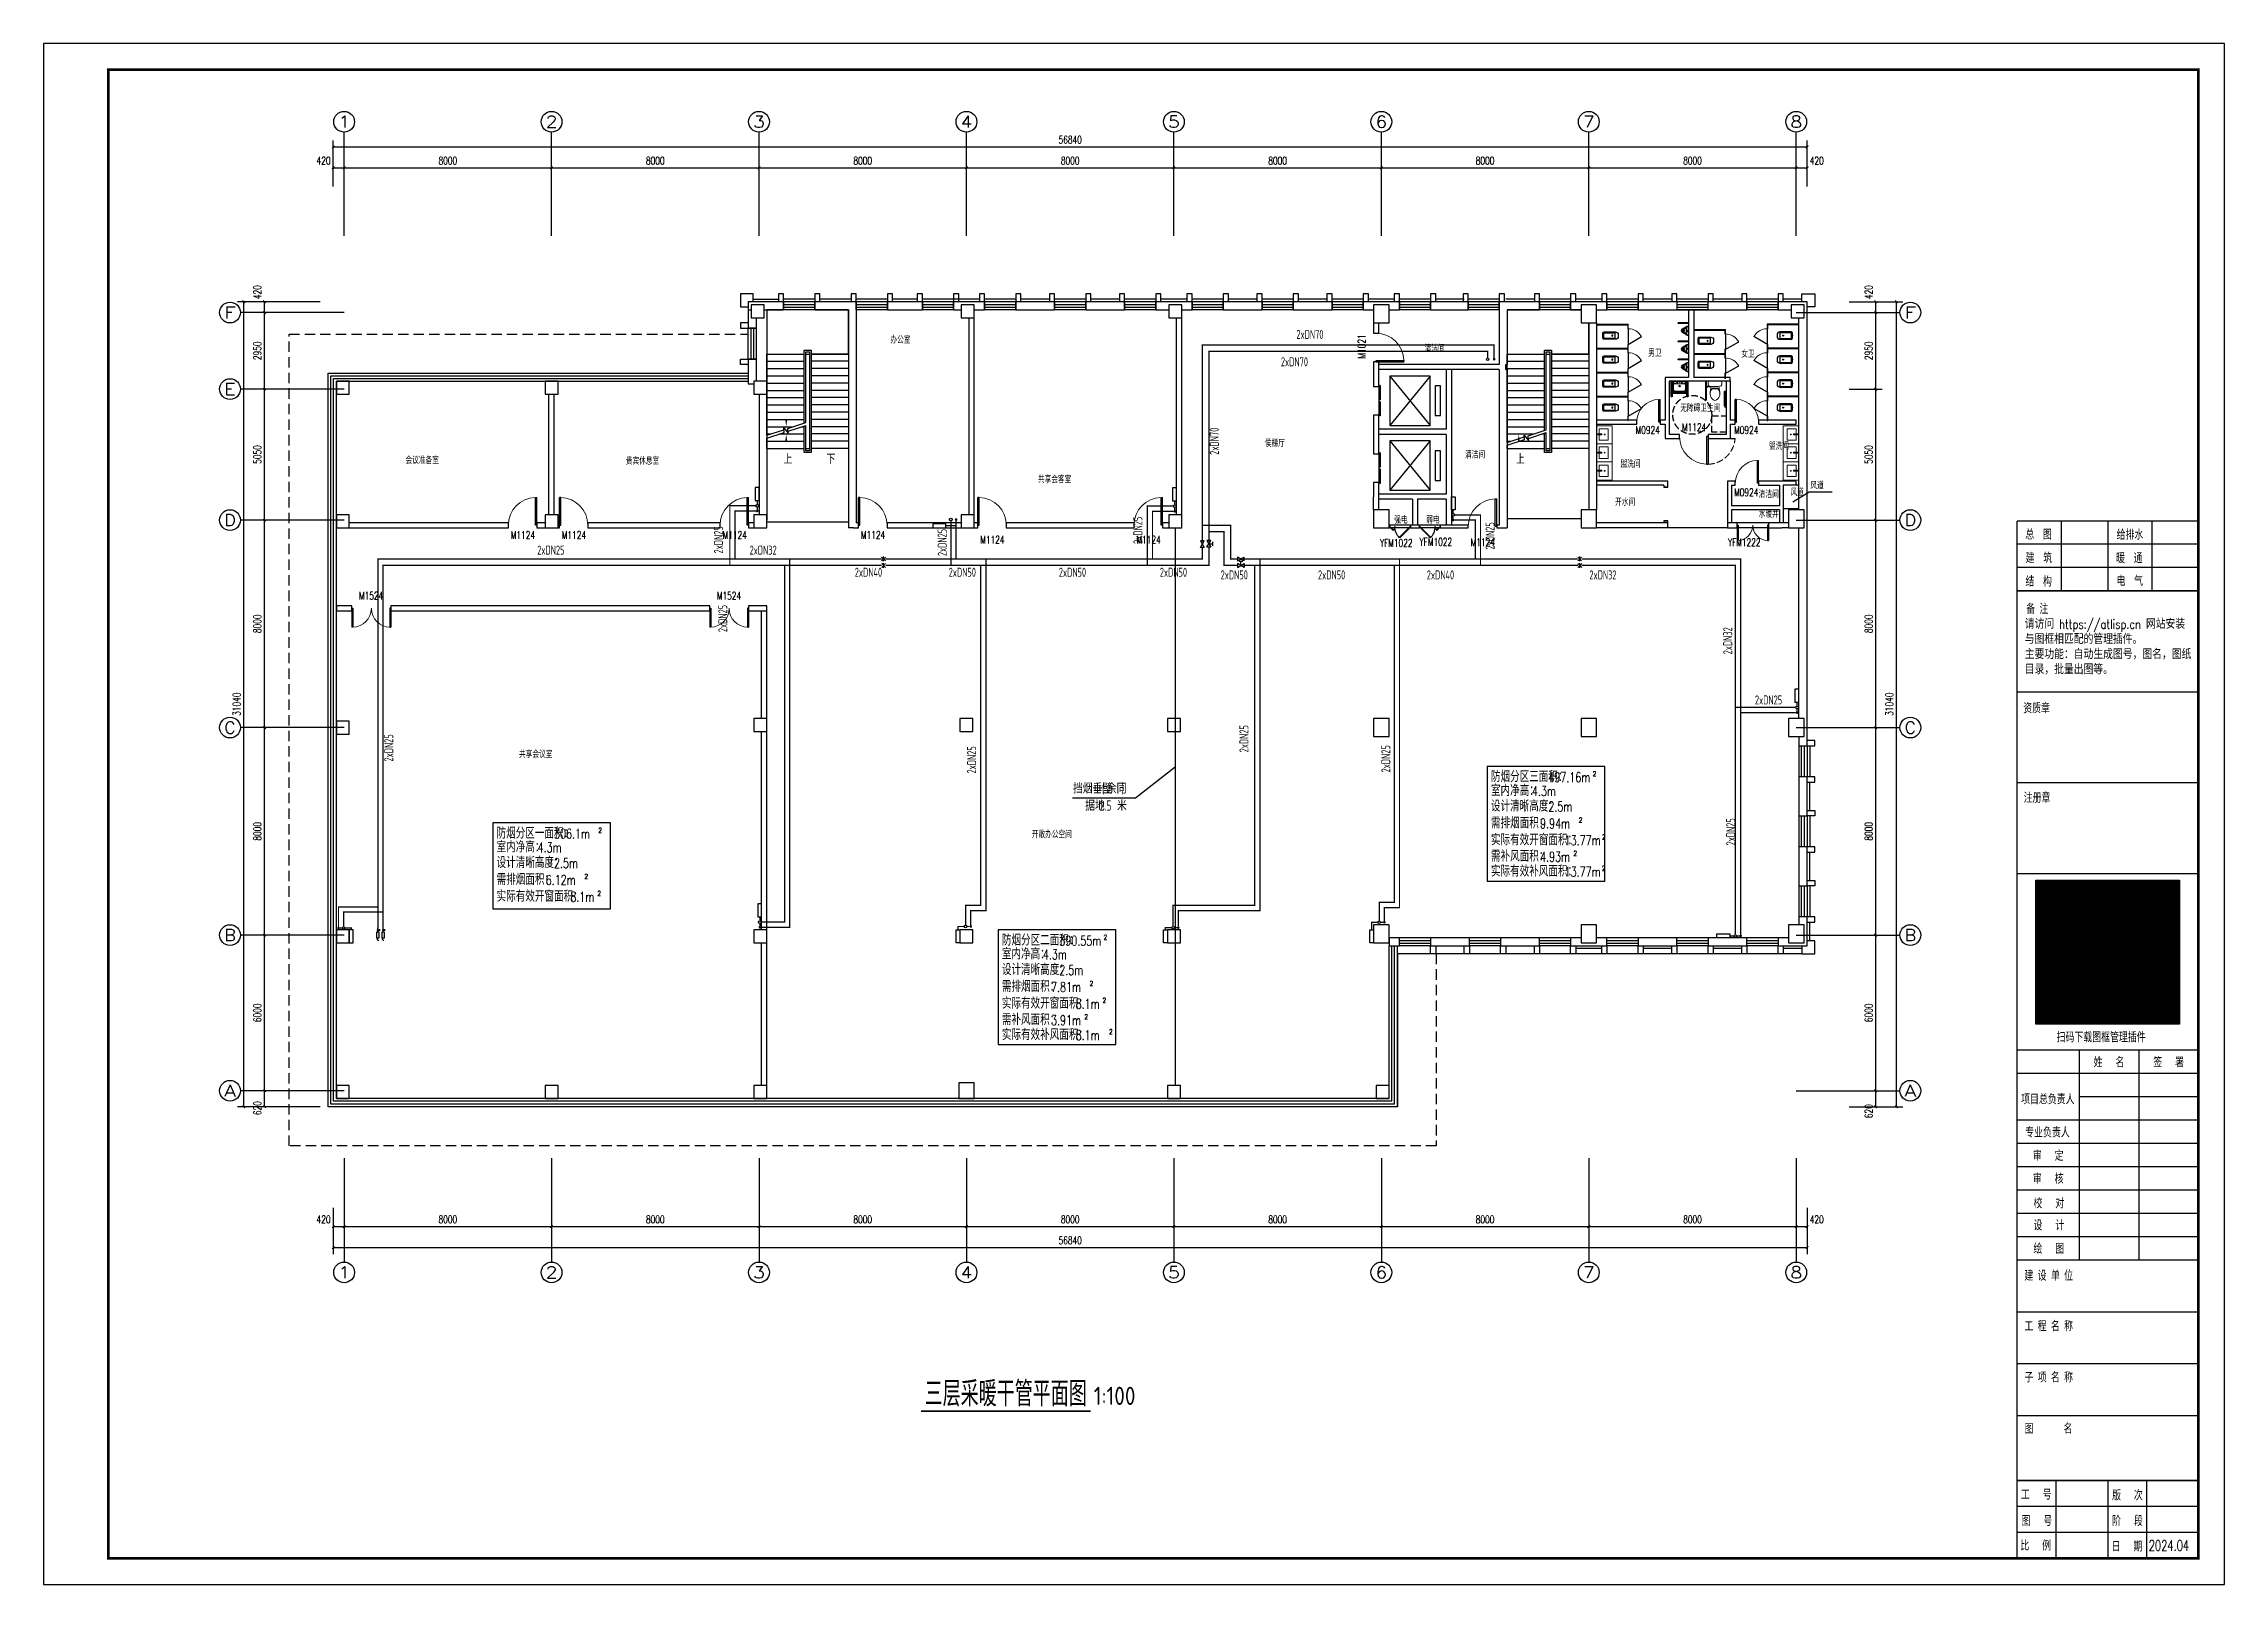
# Model space of a CAD drawing. Extents: x 2297255 to 2381355, y -608375 to -364775.
# Drawn here: x 2297255 to 2381355, y -485575 to -426175 of the extents above; entities that cross this region are included whole.
import ezdxf
from ezdxf.enums import TextEntityAlignment as Align

# ---------------------------------------------------------------- set-up
doc = ezdxf.new("R2018")
doc.units = 0
doc.header["$LTSCALE"] = 1000
doc.header["$MEASUREMENT"] = 0
for name, pattern in [('_DASH', [0.6, 0.4, -0.2]), ('CENTER', [2, 1.25, -0.25, 0.25, -0.25]), ('DASH', [0.35, 0.25, -0.1])]:
    doc.linetypes.add(name, pattern=pattern)
for name, color, linetype in [('6', 7, 'Continuous'), ('AXIS', 3, 'Continuous'), ('AXIS_TEXT', 7, 'Continuous'), ('COLUMN', 9, 'Continuous'), ('CURTWALL', 4, 'Continuous'), ('DIM_SYMB', 3, 'Continuous'), ('EQ-采暖分集水器', 7, 'Continuous'), ('EVTR', 2, 'Continuous'), ('HDWG', 7, 'Continuous'), ('LATRINE', 6, 'Continuous'), ('LVTRY', 6, 'Continuous'), ('PIPE-暖供水', 3, 'Continuous'), ('PIPE-暖回水', 2, 'DASH'), ('PUB_DIM', 3, 'Continuous'), ('PUB_TEXT', 7, 'Continuous'), ('STAIR', 2, 'Continuous'), ('TH_TEXT', 7, 'Continuous'), ('TK', 4, 'Continuous'), ('VALVE-暖供水', 7, 'Continuous'), ('VALVE-暖回水', 7, 'Continuous'), ('VPIPE-暖供水', 3, 'Continuous'), ('VPIPE-暖回水', 2, 'Continuous'), ('WALL', 9, 'Continuous'), ('WINDOW', 4, 'Continuous'), ('WINDOW_TEXT', 7, 'Continuous'), ('排烟计算', 55, 'Continuous'), ('立面', 254, 'Continuous'), ('设备以及附件层', 7, 'Continuous')]:
    doc.layers.add(name, color=color, linetype=linetype)
for name, color, linetype, lineweight in [('A-FLOR-IDEN', 7, 'Continuous', 20), ('A-LVTRY', 145, 'Continuous', 20), ('洁具', 144, 'Continuous', 9)]:
    doc.layers.add(name, color=color, linetype=linetype, lineweight=lineweight)
doc.styles.add('_TCH_AXIS', font='COMPLEX', dxfattribs={"bigfont": 'GBCBIG'})
doc.styles.add('_TCH_DIM', font='SIMPLEX', dxfattribs={"bigfont": 'GBCBIG'})
doc.styles.add('_TCH_DIM_T3', font='SIMPLEX', dxfattribs={"width": 0.705882, "bigfont": 'GBCBIG'})
doc.styles.add('_TCH_WINDOW', font='SIMPLEX', dxfattribs={"height": 3.5, "bigfont": 'GBCBIG'})
doc.styles.add('_THVAC_SERIAL', font='COMPLEX', dxfattribs={"width": 0.8, "height": 3.5, "bigfont": 'HZTXT'})
doc.styles.add('COMPLEX', font='COMPLEX')
doc.styles.add('HZTXT1', font='romans.shx', dxfattribs={"width": 0.7, "bigfont": 'GBHZFS.SHX'})
doc.styles.add('ROS', font='simhei.ttf', dxfattribs={"width": 0.7})
doc.styles.get("Standard").update_dxf_attribs({"font": 'gbenor.shx', "bigfont": 'gbcbig.shx'})
doc.styles.add('TSSD_Rein', font='Tssdeng.shx', dxfattribs={"width": 0.7, "bigfont": 'hztxt.shx'})
doc.styles.add('黑体', font='simhei.ttf')
doc.dimstyles.new('_TCH_ARCH&&100', dxfattribs={"dimtxt": 297.5, "dimasz": 100, "dimexe": 250, "dimexo": 300, "dimgap": 126.25, "dimtad": 1, "dimdec": 0, "dimzin": 0, "dimdsep": 46, "dimtxsty": '_TCH_DIM_T3', "dimblk": 'ARCHTICK', "dimcen": 0.09, "dimclrt": 7, "dimazin": 2, "dimtfac": 1, "dimtdec": 0, "dimtix": 1, "dimtmove": 2, "dimatfit": 3, "dimfxl": 30, "dimtolj": 1, "dimtzin": 0, "dimarcsym": 0})

msp = doc.modelspace()

# ---------------------------------------------------------------- texts
at = {"layer": 'PUB_TEXT'}
for s, height, p in [('三层采暖干管平面图', 964.54, (2331232.3, -478709.4)), ('1:100', 700, (2337754, -478656.8))]:
    msp.add_text(s, height=height, dxfattribs=at).set_placement(p)
at = {"layer": 'TH_TEXT', "style": 'TSSD_Rein', "width": 0.7}
for s, height, p in [('2xDN70', 350, (2345567.7, -437560.5)), ('2xDN70', 350, (2344970.7, -438615.2)), ('2xDN25', 350, (2316291.2, -445876.4)), ('2xDN32', 350, (2324480.4, -445876.4)), ('2xDN40', 350, (2328535.9, -446729.6)), ('2xDN50', 350, (2332159.2, -446729.6)), ('2xDN50', 350, (2336406.8, -446729.6)), ('2xDN50', 350, (2340300.4, -446729.6)), ('2xDN50', 350, (2342646.4, -446831.7)), ('2xDN50', 350, (2346401.3, -446831.7)), ('2xDN40', 350, (2350595.8, -446831.7)), ('2xDN32', 350, (2356867.5, -446831.7)), ('2xDN25', 350, (2363251, -451653.2)), ('挡烟垂壁', 400, (2336950.9, -455086.4)), ('(', 400, (2338070.9, -455086.4)), ('余同', 400, (2338257.5, -455086.4)), (')', 400, (2338817.5, -455086.4)), ('据地', 400, (2337421.1, -455748.8)), ('2.5', 400, (2337981.1, -455748.8)), ('米', 400, (2338647.7, -455748.8))]:
    msp.add_text(s, height=height, dxfattribs=at).set_placement(p)
for s, p in [('2xDN70', (2342577, -442025.7)), ('2xDN25', (2323456.1, -445832.2)), ('2xDN25', (2339628.4, -445462.6)), ('2xDN25', (2353210.6, -445676.5)), ('2xDN25', (2332082, -445932.5)), ('2xDN25', (2323621, -448864.3)), ('2xDN32', (2362375.4, -449721)), ('2xDN25', (2310740.1, -453851.4)), ('2xDN25', (2333216.7, -454313.2)), ('2xDN25', (2343719.8, -453499.3)), ('2xDN25', (2349190.4, -454272.3)), ('2xDN25', (2362491, -457087.8))]:
    msp.add_text(s, height=350, rotation=90, dxfattribs=at).set_placement(p)
at = {"layer": '排烟计算', "style": '_TCH_DIM'}
for s, p in [('室内净高：', (2353070.8, -455180.5)), ('防烟分区三面积：', (2353070.8, -454647.6)), ('设计清晰高度：', (2353070.8, -455780.5)), ('防烟分区一面积：', (2314723.8, -456825.1)), ('需排烟面积：', (2353070.8, -456432.2)), ('设计清晰高度：', (2314723.8, -457958)), ('室内净高：', (2314723.8, -457358)), ('需补风面积：', (2353070.8, -457713.3)), ('需排烟面积：', (2314723.8, -458609.7)), ('防烟分区二面积：', (2334209.9, -460950)), ('设计清晰高度：', (2334209.9, -462082.9)), ('室内净高：', (2334209.9, -461482.9)), ('需排烟面积：', (2334209.9, -462734.7)), ('需补风面积：', (2334209.9, -464015.8))]:
    msp.add_text(s, height=434.04, dxfattribs=at).set_placement(p)
at = {"layer": '排烟计算', "style": '_TCH_DIM', "width": 0.705882}
for s, height, p in [('4.3m', 382.5, (2354650.5, -455180.5)), ('497.16m', 382.5, (2355282.5, -454647.6)), ('2', 191.2, (2356992.3, -454422.6)), ('2.5m', 382.5, (2355282.5, -455780.5)), ('306.1m', 382.5, (2316935.5, -456825.1)), ('2', 191.2, (2318645.4, -456600.1)), ('9.94m', 382.5, (2354966.5, -456432.2)), ('2', 191.2, (2356457.3, -456202.5)), ('4.3m', 382.5, (2316303.6, -457358)), ('4.93m', 382.5, (2354966.5, -457713.3)), ('2', 191.2, (2356252.2, -457488.3)), ('6.12m', 382.5, (2316619.5, -458609.7)), ('2.5m', 382.5, (2316935.5, -457958)), ('2', 191.2, (2318110.3, -458380)), ('390.55m', 382.5, (2336421.6, -460950)), ('2', 191.2, (2338131.4, -460725)), ('4.3m', 382.5, (2335789.6, -461482.9)), ('2.5m', 382.5, (2336421.6, -462082.9)), ('7.81m', 382.5, (2336105.6, -462734.7)), ('2', 191.2, (2337596.4, -462504.9)), ('3.91m', 382.5, (2336105.6, -464015.8)), ('2', 191.2, (2337391.3, -463790.8))]:
    msp.add_text(s, height=height, dxfattribs=at).set_placement(p)
at = {"layer": '排烟计算', "color": 1, "style": '_TCH_DIM'}
for s, p in [('实际有效开窗面积：', (2353070.8, -457080.7)), ('实际有效补风面积：', (2353070.8, -458290.1)), ('实际有效开窗面积：', (2314723.8, -459258.2)), ('实际有效开窗面积：', (2334209.9, -463383.2)), ('实际有效补风面积：', (2334209.9, -464592.5))]:
    msp.add_text(s, height=434.04, dxfattribs=at).set_placement(p)
at = {"layer": '排烟计算', "color": 1, "style": '_TCH_DIM', "width": 0.705882}
for s, height, p in [('13.77m', 382.5, (2355914.4, -457080.7)), ('2', 191.2, (2357354.4, -456855.7)), ('13.77m', 382.5, (2355914.4, -458290.1)), ('2', 191.2, (2357347.5, -458065.1)), ('8.1m', 382.5, (2317567.4, -459258.2)), ('2', 191.2, (2318609.9, -459033.2)), ('8.1m', 382.5, (2337053.5, -463383.2)), ('2', 191.2, (2338090.2, -463158.2)), ('8.1m', 382.5, (2337053.5, -464592.5)), ('2', 191.2, (2338339.2, -464367.5))]:
    msp.add_text(s, height=height, dxfattribs=at).set_placement(p)

# ---------------------------------------------------------------- blocks, each defined once
blk = doc.blocks.new('$lvtry$00000200')
at = {"color": 0}
for p, q in [((-110, -40), (-110, -470)), ((100, -30), (-100, -30)), ((110, -470), (110, -40))]:
    blk.add_line(p, q, dxfattribs=at)
blk.add_lwpolyline([(100, 0), (-100, 0, 0.414214), (-140, -40), (-140, -480, 0.414214), (-30, -590), (30, -590, 0.414214), (140, -480), (140, -40, 0.414214)], format="xyb", close=True, dxfattribs=at)
blk.add_lwpolyline([(140, -470), (-140, -470)], dxfattribs=at)
blk.add_circle((0, -359), 20, dxfattribs=at)
for centre, start, end in [((-100, -40), 90, 180), ((100, -40), 0, 90)]:
    blk.add_arc(centre, 10, start, end, dxfattribs=at)
for p in [(0, 0), (0, -359)]:
    blk.add_point(p, dxfattribs=at)
blk = doc.blocks.new('$lvtry$00000107')
for p, q in [((-170, 0), (170, 0)), ((-170, -61), (-170, 0)), ((170, -61), (170, 0)), ((-162, -88), (-69, -231)), ((-124, -91), (-43, -216)), ((-116, -76), (116, -76)), ((43, -216), (124, -91)), ((69, -231), (162, -88))]:
    blk.add_line(p, q)
for centre, radius in [((0, -177), 20), ((0, -38), 17.7)]:
    blk.add_circle(centre, radius)
for centre, radius, start, end in [((-120, -61), 50, 180, 213.0863), ((-116, -86), 10, 90, 213.0863), ((0, -191), 80, 210, 330), ((0, -191), 50, 210, 330), ((116, -86), 10, 326.9137, 90), ((120, -61), 50, 326.9137, 0)]:
    blk.add_arc(centre, radius, start, end)
blk.add_point((0, -38))
blk = doc.blocks.new('52')
at = {"layer": 'A-LVTRY'}
for p, q in [((2025174, -89652), (2025174, -90361)), ((2025207, -90361), (2025207, -89652)), ((2025355, -89937), (2025396, -90178)), ((2025725, -89937), (2025684, -90178)), ((2025897, -89971), (2025897, -89427)), ((2025964, -89954), (2025914, -89954)), ((2025930, -89954), (2025930, -89427)), ((2025964, -89344), (2025974, -89344)), ((2025964, -89397), (2025964, -89344)), ((2025970, -89354), (2025964, -89354)), ((2025970, -89387), (2025964, -89387)), ((2025974, -89397), (2025964, -89397)), ((2025964, -89944), (2025974, -89944)), ((2025964, -89997), (2025964, -89944)), ((2025164, -90361), (2025164, -90371)), ((2025217, -90361), (2025164, -90361)), ((2025217, -90371), (2025217, -90361)), ((2025333, -90174), (2025244, -90189)), ((2025259, -90164), (2025344, -90164)), ((2025352, -90170), (2025339, -90176)), ((2025435, -90084), (2025465, -90084)), ((2025435, -90106), (2025435, -90084)), ((2025465, -90106), (2025435, -90106)), ((2025465, -90084), (2025465, -90106)), ((2025475, -90101), (2025465, -90101)), ((2025475, -90106), (2025475, -90084)), ((2025605, -90106), (2025475, -90106)), ((2025605, -90084), (2025605, -90106)), ((2025605, -90101), (2025615, -90101)), ((2025615, -90084), (2025615, -90106)), ((2025645, -90084), (2025615, -90084)), ((2025615, -90106), (2025645, -90106)), ((2025645, -90106), (2025645, -90084)), ((2025914, -89987), (2025964, -89987)), ((2025974, -89997), (2025964, -89997))]:
    blk.add_line(p, q, dxfattribs=at)
blk.add_circle((2025244, -90164), 25, dxfattribs=at)
for centre, radius, start, end in [((2025190, -89652), 16.5, 0, 180), ((2025634, -89890), 283, 124.20546, 219.76911), ((2025540, -89751), 116, 55.79454, 124.20546), ((2025446, -89890), 283, 320.23089, 55.79454), ((2025970, -89427), 73, 90, 180), ((2025914, -89971), 16.5, 90, 270), ((2025970, -89427), 40, 90, 180), ((2025259, -90159), 4.47, 188.438, 270), ((2025956, -90326), 681, 170.56767, 181.29048), ((2025305, -90341), 30, 181.29048, 270), ((2025314, -90219), 30, 99.39242, 170.56767), ((2025540, -91588), 1417, 80.60758, 99.39242), ((2025334, -90181), 7.2, 44.80926, 99.60707), ((2025349, -90181), 11.1, 71.51587, 152.14384), ((2025344, -90172), 8.66, 13.40924, 90), ((2025440, -90052), 30, 219.76911, 265.55342), ((2025540, -88761), 1325, 265.55342, 274.44658), ((2025641, -90052), 30, 274.44658, 320.23089), ((2025766, -90219), 30, 9.43233, 80.60758), ((2025775, -90341), 30, 270, 358.70952), ((2025124, -90326), 681, 358.70952, 9.43233)]:
    blk.add_arc(centre, radius, start, end, dxfattribs=at)
blk = doc.blocks.new('$plan$00003700')
at = {"layer": '洁具'}
for p, q in [((-279, -123), (-251, -123)), ((-277, -51), (-251, -51)), ((-251, -349), (-251, -26)), ((-251, -26), (251, -26)), ((-221, -381), (-251, -349)), ((-232, -26), (-232, -79)), ((-232, -79), (-154, -79)), ((-191, -100), (-232, -127)), ((-232, -127), (-232, -335)), ((-232, -335), (-191, -381)), ((222, -381), (-221, -381)), ((-191, -100), (189, -100)), ((-149, -84), (-149, -100)), ((148, -84), (148, -100)), ((232, -79), (153, -79)), ((232, -335), (191, -381)), ((192, -101), (232, -127)), ((222, -381), (251, -349)), ((232, -26), (232, -79)), ((232, -127), (232, -335)), ((251, -349), (251, -26)), ((279, -51), (253, -51)), ((281, -123), (253, -123))]:
    blk.add_line(p, q, dxfattribs=at)
blk.add_lwpolyline([(280, -350), (230, -410), (-230, -410), (-280, -350), (-280, 0), (280, 0)], close=True, dxfattribs=at)
for centre, radius in [((-89, -56), 15), ((1, -182), 33.1), ((1, -182), 24.9), ((1, -44), 8), ((91, -54), 15)]:
    blk.add_circle(centre, radius, dxfattribs=at)
for centre, start, end in [((-154, -84), 0, 90), ((153, -84), 90, 180), ((189, -105), 57.24435, 90)]:
    blk.add_arc(centre, 5, start, end, dxfattribs=at)
blk = doc.blocks.new('A$C372F7DB2')
at = {"layer": 'LVTRY'}
for points in [[(-580, -40, -1), (-580, 0), (0, 0), (0, -40)], [(-580, -640, -1), (-580, -600), (0, -600), (0, -640)], [(-470, -39, -1), (-431, -39), (-431, -600, -1), (-470, -600)]]:
    blk.add_lwpolyline(points, format="xyb", close=True, dxfattribs=at)
at = {"layer": 'LVTRY', "rotation": 269.9999999999999}
blk.add_blockref('$plan$00003700', (0, -320, 0), dxfattribs=at)
blk = doc.blocks.new('A$C549865D3')
at = {"layer": 'A-LVTRY'}
blk.add_lwpolyline([(299, 430), (550, 430), (550, 0), (0, 0), (0, 430), (252, 430)], dxfattribs=at)
for points in [[(252, 500), (252, 458), (299, 458), (299, 500)], [(299, 500), (299, 310), (252, 310), (252, 500)]]:
    blk.add_lwpolyline(points, close=True, dxfattribs=at)
blk.add_circle((275, 170), 20, dxfattribs=at)
blk = doc.blocks.new('2313414')
at = {"layer": 'A-LVTRY'}
blk.add_lwpolyline([(1698294, -109163), (1698294, -108463), (1698894, -108463), (1698894, -109163)], close=True, dxfattribs=at)
at = {"layer": 'A-LVTRY', "xscale": -0.8, "yscale": 0.8, "zscale": 0.8, "rotation": 90}
blk.add_blockref('A$C549865D3', (1698741, -108582), dxfattribs=at)
blk = doc.blocks.new('_ArchTick')
at = {"color": 0, "linetype": 'ByBlock', "const_width": 0.4}
blk.add_lwpolyline([(-0.5, -0.5), (0.5, 0.5)], dxfattribs=at)
blk = doc.blocks.new('*D63')
at = {"layer": 'Defpoints', "color": 0, "transparency": 16777216}
for p in [(17435, 27780), (18767, 27780), (17435, 27360)]:
    blk.add_point(p, dxfattribs=at)
at = {"layer": 'PUB_DIM', "color": 0, "lineweight": -2, "transparency": 16777216}
for p, q in [((17735, 27780), (19017, 27780)), ((18767, 27360), (18767, 27780)), ((17735, 27360), (19017, 27360))]:
    blk.add_line(p, q, dxfattribs=at)
at = {"layer": 'PUB_DIM', "color": 0, "lineweight": -2, "transparency": 16777216, "xscale": 100, "yscale": 100, "zscale": 100}
for p, rotation in [((18767, 27780), 90), ((18767, 27360), 270)]:
    blk.add_blockref('_ArchTick', p, dxfattribs=dict(at, rotation=rotation))
at = {"layer": 'PUB_DIM', "color": 7, "transparency": 16777216, "insert": (18492, 28150), "char_height": 297.5, "attachment_point": 5, "rotation": 90, "style": '_TCH_DIM_T3'}
blk.add_mtext('\\A1;420', dxfattribs=at)
blk = doc.blocks.new('*D64')
at = {"layer": 'Defpoints', "color": 0, "transparency": 16777216}
for p in [(17435, 27360), (18767, 27360), (17435, 24410)]:
    blk.add_point(p, dxfattribs=at)
at = {"layer": 'PUB_DIM', "color": 0, "lineweight": -2, "transparency": 16777216}
for p, q in [((17735, 27360), (19017, 27360)), ((18767, 24410), (18767, 27360)), ((17735, 24410), (19017, 24410))]:
    blk.add_line(p, q, dxfattribs=at)
at = {"layer": 'PUB_DIM', "color": 0, "lineweight": -2, "transparency": 16777216, "xscale": 100, "yscale": 100, "zscale": 100}
for p, rotation in [((18767, 27360), 90), ((18767, 24410), 270)]:
    blk.add_blockref('_ArchTick', p, dxfattribs=dict(at, rotation=rotation))
at = {"layer": 'PUB_DIM', "color": 7, "transparency": 16777216, "insert": (18492, 25885), "char_height": 297.5, "attachment_point": 5, "rotation": 90, "style": '_TCH_DIM_T3'}
blk.add_mtext('\\A1;2950', dxfattribs=at)
blk = doc.blocks.new('*D65')
at = {"layer": 'Defpoints', "color": 0, "transparency": 16777216}
for p in [(17435, 24410), (18767, 24410), (17435, 19360)]:
    blk.add_point(p, dxfattribs=at)
at = {"layer": 'PUB_DIM', "color": 0, "lineweight": -2, "transparency": 16777216}
for p, q in [((17735, 24410), (19017, 24410)), ((18767, 19360), (18767, 24410)), ((17735, 19360), (19017, 19360))]:
    blk.add_line(p, q, dxfattribs=at)
at = {"layer": 'PUB_DIM', "color": 0, "lineweight": -2, "transparency": 16777216, "xscale": 100, "yscale": 100, "zscale": 100}
for p, rotation in [((18767, 24410), 90), ((18767, 19360), 270)]:
    blk.add_blockref('_ArchTick', p, dxfattribs=dict(at, rotation=rotation))
at = {"layer": 'PUB_DIM', "color": 7, "transparency": 16777216, "insert": (18492, 21885), "char_height": 297.5, "attachment_point": 5, "rotation": 90, "style": '_TCH_DIM_T3'}
blk.add_mtext('\\A1;5050', dxfattribs=at)
blk = doc.blocks.new('*D66')
at = {"layer": 'Defpoints', "color": 0, "transparency": 16777216}
for p in [(17435, 19360), (18767, 19360), (17435, 11360)]:
    blk.add_point(p, dxfattribs=at)
at = {"layer": 'PUB_DIM', "color": 0, "lineweight": -2, "transparency": 16777216}
for p, q in [((17735, 19360), (19017, 19360)), ((18767, 11360), (18767, 19360)), ((17735, 11360), (19017, 11360))]:
    blk.add_line(p, q, dxfattribs=at)
at = {"layer": 'PUB_DIM', "color": 0, "lineweight": -2, "transparency": 16777216, "xscale": 100, "yscale": 100, "zscale": 100}
for p, rotation in [((18767, 19360), 90), ((18767, 11360), 270)]:
    blk.add_blockref('_ArchTick', p, dxfattribs=dict(at, rotation=rotation))
at = {"layer": 'PUB_DIM', "color": 7, "transparency": 16777216, "insert": (18492, 15360), "char_height": 297.5, "attachment_point": 5, "rotation": 90, "style": '_TCH_DIM_T3'}
blk.add_mtext('\\A1;8000', dxfattribs=at)
blk = doc.blocks.new('*D67')
at = {"layer": 'Defpoints', "color": 0, "transparency": 16777216}
for p in [(17435, 11360), (18767, 11360), (17435, 3360)]:
    blk.add_point(p, dxfattribs=at)
at = {"layer": 'PUB_DIM', "color": 0, "lineweight": -2, "transparency": 16777216}
for p, q in [((17735, 11360), (19017, 11360)), ((18767, 3360), (18767, 11360)), ((17735, 3360), (19017, 3360))]:
    blk.add_line(p, q, dxfattribs=at)
at = {"layer": 'PUB_DIM', "color": 0, "lineweight": -2, "transparency": 16777216, "xscale": 100, "yscale": 100, "zscale": 100}
for p, rotation in [((18767, 11360), 90), ((18767, 3360), 270)]:
    blk.add_blockref('_ArchTick', p, dxfattribs=dict(at, rotation=rotation))
at = {"layer": 'PUB_DIM', "color": 7, "transparency": 16777216, "insert": (18492, 7360), "char_height": 297.5, "attachment_point": 5, "rotation": 90, "style": '_TCH_DIM_T3'}
blk.add_mtext('\\A1;8000', dxfattribs=at)
blk = doc.blocks.new('*D68')
at = {"layer": 'Defpoints', "color": 0, "transparency": 16777216}
for p in [(17435, 3360), (18767, 3360), (17435, -2640)]:
    blk.add_point(p, dxfattribs=at)
at = {"layer": 'PUB_DIM', "color": 0, "lineweight": -2, "transparency": 16777216}
for p, q in [((17735, 3360), (19017, 3360)), ((18767, -2640), (18767, 3360)), ((17735, -2640), (19017, -2640))]:
    blk.add_line(p, q, dxfattribs=at)
at = {"layer": 'PUB_DIM', "color": 0, "lineweight": -2, "transparency": 16777216, "xscale": 100, "yscale": 100, "zscale": 100}
for p, rotation in [((18767, 3360), 90), ((18767, -2640), 270)]:
    blk.add_blockref('_ArchTick', p, dxfattribs=dict(at, rotation=rotation))
at = {"layer": 'PUB_DIM', "color": 7, "transparency": 16777216, "insert": (18492, 360), "char_height": 297.5, "attachment_point": 5, "rotation": 90, "style": '_TCH_DIM_T3'}
blk.add_mtext('\\A1;6000', dxfattribs=at)
blk = doc.blocks.new('*D69')
at = {"layer": 'Defpoints', "color": 0, "transparency": 16777216}
for p in [(17435, -2640), (17435, -3260), (18767, -2640)]:
    blk.add_point(p, dxfattribs=at)
at = {"layer": 'PUB_DIM', "color": 0, "lineweight": -2, "transparency": 16777216}
for p, q in [((17735, -2640), (19017, -2640)), ((17735, -3260), (19017, -3260)), ((18767, -3260), (18767, -2640))]:
    blk.add_line(p, q, dxfattribs=at)
at = {"layer": 'PUB_DIM', "color": 0, "lineweight": -2, "transparency": 16777216, "xscale": 100, "yscale": 100, "zscale": 100}
for p, rotation in [((18767, -2640), 90), ((18767, -3260), 270)]:
    blk.add_blockref('_ArchTick', p, dxfattribs=dict(at, rotation=rotation))
at = {"layer": 'PUB_DIM', "color": 7, "transparency": 16777216, "insert": (18492, -3430), "char_height": 297.5, "attachment_point": 5, "rotation": 90, "style": '_TCH_DIM_T3'}
blk.add_mtext('\\A1;620', dxfattribs=at)
blk = doc.blocks.new('*D70')
at = {"layer": 'Defpoints', "color": 0, "transparency": 16777216}
for p in [(18395, 27780), (19567, 27780), (18395, -3260)]:
    blk.add_point(p, dxfattribs=at)
at = {"layer": 'PUB_DIM', "color": 0, "lineweight": -2, "transparency": 16777216}
for p, q in [((18695, 27780), (19817, 27780)), ((19567, -3260), (19567, 27780)), ((18695, -3260), (19817, -3260))]:
    blk.add_line(p, q, dxfattribs=at)
at = {"layer": 'PUB_DIM', "color": 0, "lineweight": -2, "transparency": 16777216, "xscale": 100, "yscale": 100, "zscale": 100}
for p, rotation in [((19567, 27780), 90), ((19567, -3260), 270)]:
    blk.add_blockref('_ArchTick', p, dxfattribs=dict(at, rotation=rotation))
at = {"layer": 'PUB_DIM', "color": 7, "transparency": 16777216, "insert": (19292, 12260), "char_height": 297.5, "attachment_point": 5, "rotation": 90, "style": '_TCH_DIM_T3'}
blk.add_mtext('\\A1;31040', dxfattribs=at)
blk = doc.blocks.new('*D71')
at = {"layer": 'Defpoints', "color": 0, "transparency": 16777216}
for p in [(-43367, 27780), (-40920, 27780), (-40920, 27360)]:
    blk.add_point(p, dxfattribs=at)
at = {"layer": 'PUB_DIM', "color": 0, "lineweight": -2, "transparency": 16777216}
for p, q in [((-41220, 27780), (-43617, 27780)), ((-43367, 27360), (-43367, 27780)), ((-41220, 27360), (-43617, 27360))]:
    blk.add_line(p, q, dxfattribs=at)
at = {"layer": 'PUB_DIM', "color": 0, "lineweight": -2, "transparency": 16777216, "xscale": 100, "yscale": 100, "zscale": 100}
for p, rotation in [((-43367, 27780), 90), ((-43367, 27360), 270)]:
    blk.add_blockref('_ArchTick', p, dxfattribs=dict(at, rotation=rotation))
at = {"layer": 'PUB_DIM', "color": 7, "transparency": 16777216, "insert": (-43642, 28150), "char_height": 297.5, "attachment_point": 5, "rotation": 90, "style": '_TCH_DIM_T3'}
blk.add_mtext('\\A1;420', dxfattribs=at)
blk = doc.blocks.new('*D72')
at = {"layer": 'Defpoints', "color": 0, "transparency": 16777216}
for p in [(-43367, 27360), (-40920, 27360), (-40920, 24410)]:
    blk.add_point(p, dxfattribs=at)
at = {"layer": 'PUB_DIM', "color": 0, "lineweight": -2, "transparency": 16777216}
for p, q in [((-41220, 27360), (-43617, 27360)), ((-43367, 24410), (-43367, 27360)), ((-41220, 24410), (-43617, 24410))]:
    blk.add_line(p, q, dxfattribs=at)
at = {"layer": 'PUB_DIM', "color": 0, "lineweight": -2, "transparency": 16777216, "xscale": 100, "yscale": 100, "zscale": 100}
for p, rotation in [((-43367, 27360), 90), ((-43367, 24410), 270)]:
    blk.add_blockref('_ArchTick', p, dxfattribs=dict(at, rotation=rotation))
at = {"layer": 'PUB_DIM', "color": 7, "transparency": 16777216, "insert": (-43642, 25885), "char_height": 297.5, "attachment_point": 5, "rotation": 90, "style": '_TCH_DIM_T3'}
blk.add_mtext('\\A1;2950', dxfattribs=at)
blk = doc.blocks.new('*D73')
at = {"layer": 'Defpoints', "color": 0, "transparency": 16777216}
for p in [(-43367, 24410), (-40920, 24410), (-40920, 19360)]:
    blk.add_point(p, dxfattribs=at)
at = {"layer": 'PUB_DIM', "color": 0, "lineweight": -2, "transparency": 16777216}
for p, q in [((-41220, 24410), (-43617, 24410)), ((-43367, 19360), (-43367, 24410)), ((-41220, 19360), (-43617, 19360))]:
    blk.add_line(p, q, dxfattribs=at)
at = {"layer": 'PUB_DIM', "color": 0, "lineweight": -2, "transparency": 16777216, "xscale": 100, "yscale": 100, "zscale": 100}
for p, rotation in [((-43367, 24410), 90), ((-43367, 19360), 270)]:
    blk.add_blockref('_ArchTick', p, dxfattribs=dict(at, rotation=rotation))
at = {"layer": 'PUB_DIM', "color": 7, "transparency": 16777216, "insert": (-43642, 21885), "char_height": 297.5, "attachment_point": 5, "rotation": 90, "style": '_TCH_DIM_T3'}
blk.add_mtext('\\A1;5050', dxfattribs=at)
blk = doc.blocks.new('*D74')
at = {"layer": 'Defpoints', "color": 0, "transparency": 16777216}
for p in [(-43367, 19360), (-40920, 19360), (-40920, 11360)]:
    blk.add_point(p, dxfattribs=at)
at = {"layer": 'PUB_DIM', "color": 0, "lineweight": -2, "transparency": 16777216}
for p, q in [((-41220, 19360), (-43617, 19360)), ((-43367, 11360), (-43367, 19360)), ((-41220, 11360), (-43617, 11360))]:
    blk.add_line(p, q, dxfattribs=at)
at = {"layer": 'PUB_DIM', "color": 0, "lineweight": -2, "transparency": 16777216, "xscale": 100, "yscale": 100, "zscale": 100}
for p, rotation in [((-43367, 19360), 90), ((-43367, 11360), 270)]:
    blk.add_blockref('_ArchTick', p, dxfattribs=dict(at, rotation=rotation))
at = {"layer": 'PUB_DIM', "color": 7, "transparency": 16777216, "insert": (-43642, 15360), "char_height": 297.5, "attachment_point": 5, "rotation": 90, "style": '_TCH_DIM_T3'}
blk.add_mtext('\\A1;8000', dxfattribs=at)
blk = doc.blocks.new('*D75')
at = {"layer": 'Defpoints', "color": 0, "transparency": 16777216}
for p in [(-43367, 11360), (-40920, 11360), (-40920, 3360)]:
    blk.add_point(p, dxfattribs=at)
at = {"layer": 'PUB_DIM', "color": 0, "lineweight": -2, "transparency": 16777216}
for p, q in [((-41220, 11360), (-43617, 11360)), ((-43367, 3360), (-43367, 11360)), ((-41220, 3360), (-43617, 3360))]:
    blk.add_line(p, q, dxfattribs=at)
at = {"layer": 'PUB_DIM', "color": 0, "lineweight": -2, "transparency": 16777216, "xscale": 100, "yscale": 100, "zscale": 100}
for p, rotation in [((-43367, 11360), 90), ((-43367, 3360), 270)]:
    blk.add_blockref('_ArchTick', p, dxfattribs=dict(at, rotation=rotation))
at = {"layer": 'PUB_DIM', "color": 7, "transparency": 16777216, "insert": (-43642, 7360), "char_height": 297.5, "attachment_point": 5, "rotation": 90, "style": '_TCH_DIM_T3'}
blk.add_mtext('\\A1;8000', dxfattribs=at)
blk = doc.blocks.new('*D76')
at = {"layer": 'Defpoints', "color": 0, "transparency": 16777216}
for p in [(-43367, 3360), (-40920, 3360), (-40920, -2640)]:
    blk.add_point(p, dxfattribs=at)
at = {"layer": 'PUB_DIM', "color": 0, "lineweight": -2, "transparency": 16777216}
for p, q in [((-41220, 3360), (-43617, 3360)), ((-43367, -2640), (-43367, 3360)), ((-41220, -2640), (-43617, -2640))]:
    blk.add_line(p, q, dxfattribs=at)
at = {"layer": 'PUB_DIM', "color": 0, "lineweight": -2, "transparency": 16777216, "xscale": 100, "yscale": 100, "zscale": 100}
for p, rotation in [((-43367, 3360), 90), ((-43367, -2640), 270)]:
    blk.add_blockref('_ArchTick', p, dxfattribs=dict(at, rotation=rotation))
at = {"layer": 'PUB_DIM', "color": 7, "transparency": 16777216, "insert": (-43642, 360), "char_height": 297.5, "attachment_point": 5, "rotation": 90, "style": '_TCH_DIM_T3'}
blk.add_mtext('\\A1;6000', dxfattribs=at)
blk = doc.blocks.new('*D77')
at = {"layer": 'Defpoints', "color": 0, "transparency": 16777216}
for p in [(-43367, -2640), (-40920, -2640), (-40920, -3260)]:
    blk.add_point(p, dxfattribs=at)
at = {"layer": 'PUB_DIM', "color": 0, "lineweight": -2, "transparency": 16777216}
for p, q in [((-41220, -2640), (-43617, -2640)), ((-41220, -3260), (-43617, -3260)), ((-43367, -3260), (-43367, -2640))]:
    blk.add_line(p, q, dxfattribs=at)
at = {"layer": 'PUB_DIM', "color": 0, "lineweight": -2, "transparency": 16777216, "xscale": 100, "yscale": 100, "zscale": 100}
for p, rotation in [((-43367, -2640), 90), ((-43367, -3260), 270)]:
    blk.add_blockref('_ArchTick', p, dxfattribs=dict(at, rotation=rotation))
at = {"layer": 'PUB_DIM', "color": 7, "transparency": 16777216, "insert": (-43642, -3310), "char_height": 297.5, "attachment_point": 5, "rotation": 90, "style": '_TCH_DIM_T3'}
blk.add_mtext('\\A1;620', dxfattribs=at)
blk = doc.blocks.new('*D78')
at = {"layer": 'Defpoints', "color": 0, "transparency": 16777216}
for p in [(-44167, 27780), (-42976, 27780), (-42976, -3260)]:
    blk.add_point(p, dxfattribs=at)
at = {"layer": 'PUB_DIM', "color": 0, "lineweight": -2, "transparency": 16777216}
for p, q in [((-43276, 27780), (-44417, 27780)), ((-44167, -3260), (-44167, 27780)), ((-43276, -3260), (-44417, -3260))]:
    blk.add_line(p, q, dxfattribs=at)
at = {"layer": 'PUB_DIM', "color": 0, "lineweight": -2, "transparency": 16777216, "xscale": 100, "yscale": 100, "zscale": 100}
for p, rotation in [((-44167, 27780), 90), ((-44167, -3260), 270)]:
    blk.add_blockref('_ArchTick', p, dxfattribs=dict(at, rotation=rotation))
at = {"layer": 'PUB_DIM', "color": 7, "transparency": 16777216, "insert": (-44442, 12260), "char_height": 297.5, "attachment_point": 5, "rotation": 90, "style": '_TCH_DIM_T3'}
blk.add_mtext('\\A1;31040', dxfattribs=at)
blk = doc.blocks.new('*D79')
at = {"layer": 'Defpoints', "color": 0, "transparency": 16777216}
for p in [(-40720, -6861), (-40300, -6861), (-40300, -7878)]:
    blk.add_point(p, dxfattribs=at)
at = {"layer": 'PUB_DIM', "color": 0, "lineweight": -2, "transparency": 16777216}
for p, q in [((-40720, -7161), (-40720, -8128)), ((-40300, -7161), (-40300, -8128)), ((-40720, -7878), (-40300, -7878))]:
    blk.add_line(p, q, dxfattribs=at)
at = {"layer": 'PUB_DIM', "color": 0, "lineweight": -2, "transparency": 16777216, "xscale": 100, "yscale": 100, "zscale": 100, "rotation": 180}
blk.add_blockref('_ArchTick', (-40720, -7878), dxfattribs=at)
at = {"layer": 'PUB_DIM', "color": 0, "lineweight": -2, "transparency": 16777216, "xscale": 100, "yscale": 100, "zscale": 100}
blk.add_blockref('_ArchTick', (-40300, -7878), dxfattribs=at)
at = {"layer": 'PUB_DIM', "color": 7, "transparency": 16777216, "insert": (-41090, -7603), "char_height": 297.5, "attachment_point": 5, "style": '_TCH_DIM_T3'}
blk.add_mtext('\\A1;420', dxfattribs=at)
blk = doc.blocks.new('*D80')
at = {"layer": 'Defpoints', "color": 0, "transparency": 16777216}
for p in [(-40300, -6861), (-32300, -6861), (-32300, -7878)]:
    blk.add_point(p, dxfattribs=at)
at = {"layer": 'PUB_DIM', "color": 0, "lineweight": -2, "transparency": 16777216}
for p, q in [((-40300, -7161), (-40300, -8128)), ((-32300, -7161), (-32300, -8128)), ((-40300, -7878), (-32300, -7878))]:
    blk.add_line(p, q, dxfattribs=at)
at = {"layer": 'PUB_DIM', "color": 0, "lineweight": -2, "transparency": 16777216, "xscale": 100, "yscale": 100, "zscale": 100, "rotation": 180}
blk.add_blockref('_ArchTick', (-40300, -7878), dxfattribs=at)
at = {"layer": 'PUB_DIM', "color": 0, "lineweight": -2, "transparency": 16777216, "xscale": 100, "yscale": 100, "zscale": 100}
blk.add_blockref('_ArchTick', (-32300, -7878), dxfattribs=at)
at = {"layer": 'PUB_DIM', "color": 7, "transparency": 16777216, "insert": (-36300, -7603), "char_height": 297.5, "attachment_point": 5, "style": '_TCH_DIM_T3'}
blk.add_mtext('\\A1;8000', dxfattribs=at)
blk = doc.blocks.new('*D81')
at = {"layer": 'Defpoints', "color": 0, "transparency": 16777216}
for p in [(-32300, -6861), (-24300, -6861), (-24300, -7878)]:
    blk.add_point(p, dxfattribs=at)
at = {"layer": 'PUB_DIM', "color": 0, "lineweight": -2, "transparency": 16777216}
for p, q in [((-32300, -7161), (-32300, -8128)), ((-24300, -7161), (-24300, -8128)), ((-32300, -7878), (-24300, -7878))]:
    blk.add_line(p, q, dxfattribs=at)
at = {"layer": 'PUB_DIM', "color": 0, "lineweight": -2, "transparency": 16777216, "xscale": 100, "yscale": 100, "zscale": 100, "rotation": 180}
blk.add_blockref('_ArchTick', (-32300, -7878), dxfattribs=at)
at = {"layer": 'PUB_DIM', "color": 0, "lineweight": -2, "transparency": 16777216, "xscale": 100, "yscale": 100, "zscale": 100}
blk.add_blockref('_ArchTick', (-24300, -7878), dxfattribs=at)
at = {"layer": 'PUB_DIM', "color": 7, "transparency": 16777216, "insert": (-28300, -7603), "char_height": 297.5, "attachment_point": 5, "style": '_TCH_DIM_T3'}
blk.add_mtext('\\A1;8000', dxfattribs=at)
blk = doc.blocks.new('*D82')
at = {"layer": 'Defpoints', "color": 0, "transparency": 16777216}
for p in [(-24300, -6861), (-16300, -6861), (-16300, -7878)]:
    blk.add_point(p, dxfattribs=at)
at = {"layer": 'PUB_DIM', "color": 0, "lineweight": -2, "transparency": 16777216}
for p, q in [((-24300, -7161), (-24300, -8128)), ((-16300, -7161), (-16300, -8128)), ((-24300, -7878), (-16300, -7878))]:
    blk.add_line(p, q, dxfattribs=at)
at = {"layer": 'PUB_DIM', "color": 0, "lineweight": -2, "transparency": 16777216, "xscale": 100, "yscale": 100, "zscale": 100, "rotation": 180}
blk.add_blockref('_ArchTick', (-24300, -7878), dxfattribs=at)
at = {"layer": 'PUB_DIM', "color": 0, "lineweight": -2, "transparency": 16777216, "xscale": 100, "yscale": 100, "zscale": 100}
blk.add_blockref('_ArchTick', (-16300, -7878), dxfattribs=at)
at = {"layer": 'PUB_DIM', "color": 7, "transparency": 16777216, "insert": (-20300, -7603), "char_height": 297.5, "attachment_point": 5, "style": '_TCH_DIM_T3'}
blk.add_mtext('\\A1;8000', dxfattribs=at)
blk = doc.blocks.new('*D83')
at = {"layer": 'Defpoints', "color": 0, "transparency": 16777216}
for p in [(-16300, -6861), (-8300, -6861), (-8300, -7878)]:
    blk.add_point(p, dxfattribs=at)
at = {"layer": 'PUB_DIM', "color": 0, "lineweight": -2, "transparency": 16777216}
for p, q in [((-16300, -7161), (-16300, -8128)), ((-8300, -7161), (-8300, -8128)), ((-16300, -7878), (-8300, -7878))]:
    blk.add_line(p, q, dxfattribs=at)
at = {"layer": 'PUB_DIM', "color": 0, "lineweight": -2, "transparency": 16777216, "xscale": 100, "yscale": 100, "zscale": 100, "rotation": 180}
blk.add_blockref('_ArchTick', (-16300, -7878), dxfattribs=at)
at = {"layer": 'PUB_DIM', "color": 0, "lineweight": -2, "transparency": 16777216, "xscale": 100, "yscale": 100, "zscale": 100}
blk.add_blockref('_ArchTick', (-8300, -7878), dxfattribs=at)
at = {"layer": 'PUB_DIM', "color": 7, "transparency": 16777216, "insert": (-12300, -7603), "char_height": 297.5, "attachment_point": 5, "style": '_TCH_DIM_T3'}
blk.add_mtext('\\A1;8000', dxfattribs=at)
blk = doc.blocks.new('*D84')
at = {"layer": 'Defpoints', "color": 0, "transparency": 16777216}
for p in [(-8300, -6861), (-300, -6861), (-300, -7878)]:
    blk.add_point(p, dxfattribs=at)
at = {"layer": 'PUB_DIM', "color": 0, "lineweight": -2, "transparency": 16777216}
for p, q in [((-8300, -7161), (-8300, -8128)), ((-300, -7161), (-300, -8128)), ((-8300, -7878), (-300, -7878))]:
    blk.add_line(p, q, dxfattribs=at)
at = {"layer": 'PUB_DIM', "color": 0, "lineweight": -2, "transparency": 16777216, "xscale": 100, "yscale": 100, "zscale": 100, "rotation": 180}
blk.add_blockref('_ArchTick', (-8300, -7878), dxfattribs=at)
at = {"layer": 'PUB_DIM', "color": 0, "lineweight": -2, "transparency": 16777216, "xscale": 100, "yscale": 100, "zscale": 100}
blk.add_blockref('_ArchTick', (-300, -7878), dxfattribs=at)
at = {"layer": 'PUB_DIM', "color": 7, "transparency": 16777216, "insert": (-4300, -7603), "char_height": 297.5, "attachment_point": 5, "style": '_TCH_DIM_T3'}
blk.add_mtext('\\A1;8000', dxfattribs=at)
blk = doc.blocks.new('*D85')
at = {"layer": 'Defpoints', "color": 0, "transparency": 16777216}
for p in [(-300, -6861), (7700, -6861), (7700, -7878)]:
    blk.add_point(p, dxfattribs=at)
at = {"layer": 'PUB_DIM', "color": 0, "lineweight": -2, "transparency": 16777216}
for p, q in [((-300, -7161), (-300, -8128)), ((7700, -7161), (7700, -8128)), ((-300, -7878), (7700, -7878))]:
    blk.add_line(p, q, dxfattribs=at)
at = {"layer": 'PUB_DIM', "color": 0, "lineweight": -2, "transparency": 16777216, "xscale": 100, "yscale": 100, "zscale": 100, "rotation": 180}
blk.add_blockref('_ArchTick', (-300, -7878), dxfattribs=at)
at = {"layer": 'PUB_DIM', "color": 0, "lineweight": -2, "transparency": 16777216, "xscale": 100, "yscale": 100, "zscale": 100}
blk.add_blockref('_ArchTick', (7700, -7878), dxfattribs=at)
at = {"layer": 'PUB_DIM', "color": 7, "transparency": 16777216, "insert": (3700, -7603), "char_height": 297.5, "attachment_point": 5, "style": '_TCH_DIM_T3'}
blk.add_mtext('\\A1;8000', dxfattribs=at)
blk = doc.blocks.new('*D86')
at = {"layer": 'Defpoints', "color": 0, "transparency": 16777216}
for p in [(7700, -6861), (15700, -6861), (15700, -7878)]:
    blk.add_point(p, dxfattribs=at)
at = {"layer": 'PUB_DIM', "color": 0, "lineweight": -2, "transparency": 16777216}
for p, q in [((7700, -7161), (7700, -8128)), ((15700, -7161), (15700, -8128)), ((7700, -7878), (15700, -7878))]:
    blk.add_line(p, q, dxfattribs=at)
at = {"layer": 'PUB_DIM', "color": 0, "lineweight": -2, "transparency": 16777216, "xscale": 100, "yscale": 100, "zscale": 100, "rotation": 180}
blk.add_blockref('_ArchTick', (7700, -7878), dxfattribs=at)
at = {"layer": 'PUB_DIM', "color": 0, "lineweight": -2, "transparency": 16777216, "xscale": 100, "yscale": 100, "zscale": 100}
blk.add_blockref('_ArchTick', (15700, -7878), dxfattribs=at)
at = {"layer": 'PUB_DIM', "color": 7, "transparency": 16777216, "insert": (11700, -7603), "char_height": 297.5, "attachment_point": 5, "style": '_TCH_DIM_T3'}
blk.add_mtext('\\A1;8000', dxfattribs=at)
blk = doc.blocks.new('*D87')
at = {"layer": 'Defpoints', "color": 0, "transparency": 16777216}
for p in [(15700, -6861), (16120, -6861), (16120, -7878)]:
    blk.add_point(p, dxfattribs=at)
at = {"layer": 'PUB_DIM', "color": 0, "lineweight": -2, "transparency": 16777216}
for p, q in [((15700, -7161), (15700, -8128)), ((16120, -7161), (16120, -8128)), ((15700, -7878), (16120, -7878))]:
    blk.add_line(p, q, dxfattribs=at)
at = {"layer": 'PUB_DIM', "color": 0, "lineweight": -2, "transparency": 16777216, "xscale": 100, "yscale": 100, "zscale": 100, "rotation": 180}
blk.add_blockref('_ArchTick', (15700, -7878), dxfattribs=at)
at = {"layer": 'PUB_DIM', "color": 0, "lineweight": -2, "transparency": 16777216, "xscale": 100, "yscale": 100, "zscale": 100}
blk.add_blockref('_ArchTick', (16120, -7878), dxfattribs=at)
at = {"layer": 'PUB_DIM', "color": 7, "transparency": 16777216, "insert": (16490, -7603), "char_height": 297.5, "attachment_point": 5, "style": '_TCH_DIM_T3'}
blk.add_mtext('\\A1;420', dxfattribs=at)
blk = doc.blocks.new('*D88')
at = {"layer": 'Defpoints', "color": 0, "transparency": 16777216}
for p in [(-40720, -7643), (16120, -7643), (16120, -8685)]:
    blk.add_point(p, dxfattribs=at)
at = {"layer": 'PUB_DIM', "color": 0, "lineweight": -2, "transparency": 16777216}
for p, q in [((-40720, -7943), (-40720, -8935)), ((16120, -7943), (16120, -8935)), ((-40720, -8685), (16120, -8685))]:
    blk.add_line(p, q, dxfattribs=at)
at = {"layer": 'PUB_DIM', "color": 0, "lineweight": -2, "transparency": 16777216, "xscale": 100, "yscale": 100, "zscale": 100, "rotation": 180}
blk.add_blockref('_ArchTick', (-40720, -8685), dxfattribs=at)
at = {"layer": 'PUB_DIM', "color": 0, "lineweight": -2, "transparency": 16777216, "xscale": 100, "yscale": 100, "zscale": 100}
blk.add_blockref('_ArchTick', (16120, -8685), dxfattribs=at)
at = {"layer": 'PUB_DIM', "color": 7, "transparency": 16777216, "insert": (-12300, -8410), "char_height": 297.5, "attachment_point": 5, "style": '_TCH_DIM_T3'}
blk.add_mtext('\\A1;56840', dxfattribs=at)
blk = doc.blocks.new('*D89')
at = {"layer": 'Defpoints', "color": 0, "transparency": 16777216}
for p in [(-40300, 32940), (-40720, 31924), (-40300, 31924)]:
    blk.add_point(p, dxfattribs=at)
at = {"layer": 'PUB_DIM', "color": 0, "lineweight": -2, "transparency": 16777216}
for p, q in [((-40720, 32224), (-40720, 33190)), ((-40720, 32940), (-40300, 32940)), ((-40300, 32224), (-40300, 33190))]:
    blk.add_line(p, q, dxfattribs=at)
at = {"layer": 'PUB_DIM', "color": 0, "lineweight": -2, "transparency": 16777216, "xscale": 100, "yscale": 100, "zscale": 100, "rotation": 180}
blk.add_blockref('_ArchTick', (-40720, 32940), dxfattribs=at)
at = {"layer": 'PUB_DIM', "color": 0, "lineweight": -2, "transparency": 16777216, "xscale": 100, "yscale": 100, "zscale": 100}
blk.add_blockref('_ArchTick', (-40300, 32940), dxfattribs=at)
at = {"layer": 'PUB_DIM', "color": 7, "transparency": 16777216, "insert": (-41090, 33215), "char_height": 297.5, "attachment_point": 5, "style": '_TCH_DIM_T3'}
blk.add_mtext('\\A1;420', dxfattribs=at)
blk = doc.blocks.new('*D90')
at = {"layer": 'Defpoints', "color": 0, "transparency": 16777216}
for p in [(-32300, 32940), (-40300, 31924), (-32300, 31924)]:
    blk.add_point(p, dxfattribs=at)
at = {"layer": 'PUB_DIM', "color": 0, "lineweight": -2, "transparency": 16777216}
for p, q in [((-40300, 32224), (-40300, 33190)), ((-40300, 32940), (-32300, 32940)), ((-32300, 32224), (-32300, 33190))]:
    blk.add_line(p, q, dxfattribs=at)
at = {"layer": 'PUB_DIM', "color": 0, "lineweight": -2, "transparency": 16777216, "xscale": 100, "yscale": 100, "zscale": 100, "rotation": 180}
blk.add_blockref('_ArchTick', (-40300, 32940), dxfattribs=at)
at = {"layer": 'PUB_DIM', "color": 0, "lineweight": -2, "transparency": 16777216, "xscale": 100, "yscale": 100, "zscale": 100}
blk.add_blockref('_ArchTick', (-32300, 32940), dxfattribs=at)
at = {"layer": 'PUB_DIM', "color": 7, "transparency": 16777216, "insert": (-36300, 33215), "char_height": 297.5, "attachment_point": 5, "style": '_TCH_DIM_T3'}
blk.add_mtext('\\A1;8000', dxfattribs=at)
blk = doc.blocks.new('*D91')
at = {"layer": 'Defpoints', "color": 0, "transparency": 16777216}
for p in [(-24300, 32940), (-32300, 31924), (-24300, 31924)]:
    blk.add_point(p, dxfattribs=at)
at = {"layer": 'PUB_DIM', "color": 0, "lineweight": -2, "transparency": 16777216}
for p, q in [((-32300, 32224), (-32300, 33190)), ((-32300, 32940), (-24300, 32940)), ((-24300, 32224), (-24300, 33190))]:
    blk.add_line(p, q, dxfattribs=at)
at = {"layer": 'PUB_DIM', "color": 0, "lineweight": -2, "transparency": 16777216, "xscale": 100, "yscale": 100, "zscale": 100, "rotation": 180}
blk.add_blockref('_ArchTick', (-32300, 32940), dxfattribs=at)
at = {"layer": 'PUB_DIM', "color": 0, "lineweight": -2, "transparency": 16777216, "xscale": 100, "yscale": 100, "zscale": 100}
blk.add_blockref('_ArchTick', (-24300, 32940), dxfattribs=at)
at = {"layer": 'PUB_DIM', "color": 7, "transparency": 16777216, "insert": (-28300, 33215), "char_height": 297.5, "attachment_point": 5, "style": '_TCH_DIM_T3'}
blk.add_mtext('\\A1;8000', dxfattribs=at)
blk = doc.blocks.new('*D92')
at = {"layer": 'Defpoints', "color": 0, "transparency": 16777216}
for p in [(-16300, 32940), (-24300, 31924), (-16300, 31924)]:
    blk.add_point(p, dxfattribs=at)
at = {"layer": 'PUB_DIM', "color": 0, "lineweight": -2, "transparency": 16777216}
for p, q in [((-24300, 32224), (-24300, 33190)), ((-24300, 32940), (-16300, 32940)), ((-16300, 32224), (-16300, 33190))]:
    blk.add_line(p, q, dxfattribs=at)
at = {"layer": 'PUB_DIM', "color": 0, "lineweight": -2, "transparency": 16777216, "xscale": 100, "yscale": 100, "zscale": 100, "rotation": 180}
blk.add_blockref('_ArchTick', (-24300, 32940), dxfattribs=at)
at = {"layer": 'PUB_DIM', "color": 0, "lineweight": -2, "transparency": 16777216, "xscale": 100, "yscale": 100, "zscale": 100}
blk.add_blockref('_ArchTick', (-16300, 32940), dxfattribs=at)
at = {"layer": 'PUB_DIM', "color": 7, "transparency": 16777216, "insert": (-20300, 33215), "char_height": 297.5, "attachment_point": 5, "style": '_TCH_DIM_T3'}
blk.add_mtext('\\A1;8000', dxfattribs=at)
blk = doc.blocks.new('*D93')
at = {"layer": 'Defpoints', "color": 0, "transparency": 16777216}
for p in [(-8300, 32940), (-16300, 31924), (-8300, 31924)]:
    blk.add_point(p, dxfattribs=at)
at = {"layer": 'PUB_DIM', "color": 0, "lineweight": -2, "transparency": 16777216}
for p, q in [((-16300, 32224), (-16300, 33190)), ((-16300, 32940), (-8300, 32940)), ((-8300, 32224), (-8300, 33190))]:
    blk.add_line(p, q, dxfattribs=at)
at = {"layer": 'PUB_DIM', "color": 0, "lineweight": -2, "transparency": 16777216, "xscale": 100, "yscale": 100, "zscale": 100, "rotation": 180}
blk.add_blockref('_ArchTick', (-16300, 32940), dxfattribs=at)
at = {"layer": 'PUB_DIM', "color": 0, "lineweight": -2, "transparency": 16777216, "xscale": 100, "yscale": 100, "zscale": 100}
blk.add_blockref('_ArchTick', (-8300, 32940), dxfattribs=at)
at = {"layer": 'PUB_DIM', "color": 7, "transparency": 16777216, "insert": (-12300, 33215), "char_height": 297.5, "attachment_point": 5, "style": '_TCH_DIM_T3'}
blk.add_mtext('\\A1;8000', dxfattribs=at)
blk = doc.blocks.new('*D94')
at = {"layer": 'Defpoints', "color": 0, "transparency": 16777216}
for p in [(-300, 32940), (-8300, 31924), (-300, 31924)]:
    blk.add_point(p, dxfattribs=at)
at = {"layer": 'PUB_DIM', "color": 0, "lineweight": -2, "transparency": 16777216}
for p, q in [((-8300, 32224), (-8300, 33190)), ((-8300, 32940), (-300, 32940)), ((-300, 32224), (-300, 33190))]:
    blk.add_line(p, q, dxfattribs=at)
at = {"layer": 'PUB_DIM', "color": 0, "lineweight": -2, "transparency": 16777216, "xscale": 100, "yscale": 100, "zscale": 100, "rotation": 180}
blk.add_blockref('_ArchTick', (-8300, 32940), dxfattribs=at)
at = {"layer": 'PUB_DIM', "color": 0, "lineweight": -2, "transparency": 16777216, "xscale": 100, "yscale": 100, "zscale": 100}
blk.add_blockref('_ArchTick', (-300, 32940), dxfattribs=at)
at = {"layer": 'PUB_DIM', "color": 7, "transparency": 16777216, "insert": (-4300, 33215), "char_height": 297.5, "attachment_point": 5, "style": '_TCH_DIM_T3'}
blk.add_mtext('\\A1;8000', dxfattribs=at)
blk = doc.blocks.new('*D95')
at = {"layer": 'Defpoints', "color": 0, "transparency": 16777216}
for p in [(7700, 32940), (-300, 31924), (7700, 31924)]:
    blk.add_point(p, dxfattribs=at)
at = {"layer": 'PUB_DIM', "color": 0, "lineweight": -2, "transparency": 16777216}
for p, q in [((-300, 32224), (-300, 33190)), ((-300, 32940), (7700, 32940)), ((7700, 32224), (7700, 33190))]:
    blk.add_line(p, q, dxfattribs=at)
at = {"layer": 'PUB_DIM', "color": 0, "lineweight": -2, "transparency": 16777216, "xscale": 100, "yscale": 100, "zscale": 100, "rotation": 180}
blk.add_blockref('_ArchTick', (-300, 32940), dxfattribs=at)
at = {"layer": 'PUB_DIM', "color": 0, "lineweight": -2, "transparency": 16777216, "xscale": 100, "yscale": 100, "zscale": 100}
blk.add_blockref('_ArchTick', (7700, 32940), dxfattribs=at)
at = {"layer": 'PUB_DIM', "color": 7, "transparency": 16777216, "insert": (3700, 33215), "char_height": 297.5, "attachment_point": 5, "style": '_TCH_DIM_T3'}
blk.add_mtext('\\A1;8000', dxfattribs=at)
blk = doc.blocks.new('*D96')
at = {"layer": 'Defpoints', "color": 0, "transparency": 16777216}
for p in [(15700, 32940), (7700, 31924), (15700, 31924)]:
    blk.add_point(p, dxfattribs=at)
at = {"layer": 'PUB_DIM', "color": 0, "lineweight": -2, "transparency": 16777216}
for p, q in [((7700, 32224), (7700, 33190)), ((7700, 32940), (15700, 32940)), ((15700, 32224), (15700, 33190))]:
    blk.add_line(p, q, dxfattribs=at)
at = {"layer": 'PUB_DIM', "color": 0, "lineweight": -2, "transparency": 16777216, "xscale": 100, "yscale": 100, "zscale": 100, "rotation": 180}
blk.add_blockref('_ArchTick', (7700, 32940), dxfattribs=at)
at = {"layer": 'PUB_DIM', "color": 0, "lineweight": -2, "transparency": 16777216, "xscale": 100, "yscale": 100, "zscale": 100}
blk.add_blockref('_ArchTick', (15700, 32940), dxfattribs=at)
at = {"layer": 'PUB_DIM', "color": 7, "transparency": 16777216, "insert": (11700, 33215), "char_height": 297.5, "attachment_point": 5, "style": '_TCH_DIM_T3'}
blk.add_mtext('\\A1;8000', dxfattribs=at)
blk = doc.blocks.new('*D97')
at = {"layer": 'Defpoints', "color": 0, "transparency": 16777216}
for p in [(16120, 32940), (15700, 31924), (16120, 31924)]:
    blk.add_point(p, dxfattribs=at)
at = {"layer": 'PUB_DIM', "color": 0, "lineweight": -2, "transparency": 16777216}
for p, q in [((15700, 32224), (15700, 33190)), ((15700, 32940), (16120, 32940)), ((16120, 32224), (16120, 33190))]:
    blk.add_line(p, q, dxfattribs=at)
at = {"layer": 'PUB_DIM', "color": 0, "lineweight": -2, "transparency": 16777216, "xscale": 100, "yscale": 100, "zscale": 100, "rotation": 180}
blk.add_blockref('_ArchTick', (15700, 32940), dxfattribs=at)
at = {"layer": 'PUB_DIM', "color": 0, "lineweight": -2, "transparency": 16777216, "xscale": 100, "yscale": 100, "zscale": 100}
blk.add_blockref('_ArchTick', (16120, 32940), dxfattribs=at)
at = {"layer": 'PUB_DIM', "color": 7, "transparency": 16777216, "insert": (16490, 33215), "char_height": 297.5, "attachment_point": 5, "style": '_TCH_DIM_T3'}
blk.add_mtext('\\A1;420', dxfattribs=at)
blk = doc.blocks.new('*D98')
at = {"layer": 'Defpoints', "color": 0, "transparency": 16777216}
for p in [(16120, 33747), (-40720, 32705), (16120, 32705)]:
    blk.add_point(p, dxfattribs=at)
at = {"layer": 'PUB_DIM', "color": 0, "lineweight": -2, "transparency": 16777216}
for p, q in [((-40720, 33005), (-40720, 33997)), ((-40720, 33747), (16120, 33747)), ((16120, 33005), (16120, 33997))]:
    blk.add_line(p, q, dxfattribs=at)
at = {"layer": 'PUB_DIM', "color": 0, "lineweight": -2, "transparency": 16777216, "xscale": 100, "yscale": 100, "zscale": 100, "rotation": 180}
blk.add_blockref('_ArchTick', (-40720, 33747), dxfattribs=at)
at = {"layer": 'PUB_DIM', "color": 0, "lineweight": -2, "transparency": 16777216, "xscale": 100, "yscale": 100, "zscale": 100}
blk.add_blockref('_ArchTick', (16120, 33747), dxfattribs=at)
at = {"layer": 'PUB_DIM', "color": 7, "transparency": 16777216, "insert": (-12300, 34022), "char_height": 297.5, "attachment_point": 5, "style": '_TCH_DIM_T3'}
blk.add_mtext('\\A1;56840', dxfattribs=at)
blk = doc.blocks.new('*D210')
at = {"layer": 'Defpoints', "color": 0, "transparency": 16777216}
for p in [(17435, 27780), (18767, 27780), (17435, 27360)]:
    blk.add_point(p, dxfattribs=at)
at = {"layer": 'PUB_DIM', "color": 0, "lineweight": -2, "transparency": 16777216}
for p, q in [((17735, 27780), (19017, 27780)), ((18767, 27360), (18767, 27780)), ((17735, 27360), (19017, 27360))]:
    blk.add_line(p, q, dxfattribs=at)
at = {"layer": 'PUB_DIM', "color": 0, "lineweight": -2, "transparency": 16777216, "xscale": 100, "yscale": 100, "zscale": 100}
for p, rotation in [((18767, 27780), 90), ((18767, 27360), 270)]:
    blk.add_blockref('_ArchTick', p, dxfattribs=dict(at, rotation=rotation))
at = {"layer": 'PUB_DIM', "color": 7, "transparency": 16777216, "insert": (18492, 28150), "char_height": 297.5, "attachment_point": 5, "rotation": 90, "style": '_TCH_DIM_T3'}
blk.add_mtext('\\A1;420', dxfattribs=at)
blk = doc.blocks.new('*D211')
at = {"layer": 'Defpoints', "color": 0, "transparency": 16777216}
for p in [(17435, 27360), (18767, 27360), (17435, 24410)]:
    blk.add_point(p, dxfattribs=at)
at = {"layer": 'PUB_DIM', "color": 0, "lineweight": -2, "transparency": 16777216}
for p, q in [((17735, 27360), (19017, 27360)), ((18767, 24410), (18767, 27360)), ((17735, 24410), (19017, 24410))]:
    blk.add_line(p, q, dxfattribs=at)
at = {"layer": 'PUB_DIM', "color": 0, "lineweight": -2, "transparency": 16777216, "xscale": 100, "yscale": 100, "zscale": 100}
for p, rotation in [((18767, 27360), 90), ((18767, 24410), 270)]:
    blk.add_blockref('_ArchTick', p, dxfattribs=dict(at, rotation=rotation))
at = {"layer": 'PUB_DIM', "color": 7, "transparency": 16777216, "insert": (18492, 25885), "char_height": 297.5, "attachment_point": 5, "rotation": 90, "style": '_TCH_DIM_T3'}
blk.add_mtext('\\A1;2950', dxfattribs=at)
blk = doc.blocks.new('*D212')
at = {"layer": 'Defpoints', "color": 0, "transparency": 16777216}
for p in [(17435, 24410), (18767, 24410), (17435, 19360)]:
    blk.add_point(p, dxfattribs=at)
at = {"layer": 'PUB_DIM', "color": 0, "lineweight": -2, "transparency": 16777216}
for p, q in [((17735, 24410), (19017, 24410)), ((18767, 19360), (18767, 24410)), ((17735, 19360), (19017, 19360))]:
    blk.add_line(p, q, dxfattribs=at)
at = {"layer": 'PUB_DIM', "color": 0, "lineweight": -2, "transparency": 16777216, "xscale": 100, "yscale": 100, "zscale": 100}
for p, rotation in [((18767, 24410), 90), ((18767, 19360), 270)]:
    blk.add_blockref('_ArchTick', p, dxfattribs=dict(at, rotation=rotation))
at = {"layer": 'PUB_DIM', "color": 7, "transparency": 16777216, "insert": (18492, 21885), "char_height": 297.5, "attachment_point": 5, "rotation": 90, "style": '_TCH_DIM_T3'}
blk.add_mtext('\\A1;5050', dxfattribs=at)
blk = doc.blocks.new('*D213')
at = {"layer": 'Defpoints', "color": 0, "transparency": 16777216}
for p in [(17435, 19360), (18767, 19360), (17435, 11360)]:
    blk.add_point(p, dxfattribs=at)
at = {"layer": 'PUB_DIM', "color": 0, "lineweight": -2, "transparency": 16777216}
for p, q in [((17735, 19360), (19017, 19360)), ((18767, 11360), (18767, 19360)), ((17735, 11360), (19017, 11360))]:
    blk.add_line(p, q, dxfattribs=at)
at = {"layer": 'PUB_DIM', "color": 0, "lineweight": -2, "transparency": 16777216, "xscale": 100, "yscale": 100, "zscale": 100}
for p, rotation in [((18767, 19360), 90), ((18767, 11360), 270)]:
    blk.add_blockref('_ArchTick', p, dxfattribs=dict(at, rotation=rotation))
at = {"layer": 'PUB_DIM', "color": 7, "transparency": 16777216, "insert": (18492, 15360), "char_height": 297.5, "attachment_point": 5, "rotation": 90, "style": '_TCH_DIM_T3'}
blk.add_mtext('\\A1;8000', dxfattribs=at)
blk = doc.blocks.new('*D214')
at = {"layer": 'Defpoints', "color": 0, "transparency": 16777216}
for p in [(17435, 11360), (18767, 11360), (17435, 3360)]:
    blk.add_point(p, dxfattribs=at)
at = {"layer": 'PUB_DIM', "color": 0, "lineweight": -2, "transparency": 16777216}
for p, q in [((17735, 11360), (19017, 11360)), ((18767, 3360), (18767, 11360)), ((17735, 3360), (19017, 3360))]:
    blk.add_line(p, q, dxfattribs=at)
at = {"layer": 'PUB_DIM', "color": 0, "lineweight": -2, "transparency": 16777216, "xscale": 100, "yscale": 100, "zscale": 100}
for p, rotation in [((18767, 11360), 90), ((18767, 3360), 270)]:
    blk.add_blockref('_ArchTick', p, dxfattribs=dict(at, rotation=rotation))
at = {"layer": 'PUB_DIM', "color": 7, "transparency": 16777216, "insert": (18492, 7360), "char_height": 297.5, "attachment_point": 5, "rotation": 90, "style": '_TCH_DIM_T3'}
blk.add_mtext('\\A1;8000', dxfattribs=at)
blk = doc.blocks.new('*D215')
at = {"layer": 'Defpoints', "color": 0, "transparency": 16777216}
for p in [(17435, 3360), (18767, 3360), (17435, -2640)]:
    blk.add_point(p, dxfattribs=at)
at = {"layer": 'PUB_DIM', "color": 0, "lineweight": -2, "transparency": 16777216}
for p, q in [((17735, 3360), (19017, 3360)), ((18767, -2640), (18767, 3360)), ((17735, -2640), (19017, -2640))]:
    blk.add_line(p, q, dxfattribs=at)
at = {"layer": 'PUB_DIM', "color": 0, "lineweight": -2, "transparency": 16777216, "xscale": 100, "yscale": 100, "zscale": 100}
for p, rotation in [((18767, 3360), 90), ((18767, -2640), 270)]:
    blk.add_blockref('_ArchTick', p, dxfattribs=dict(at, rotation=rotation))
at = {"layer": 'PUB_DIM', "color": 7, "transparency": 16777216, "insert": (18492, 360), "char_height": 297.5, "attachment_point": 5, "rotation": 90, "style": '_TCH_DIM_T3'}
blk.add_mtext('\\A1;6000', dxfattribs=at)
blk = doc.blocks.new('*D216')
at = {"layer": 'Defpoints', "color": 0, "transparency": 16777216}
for p in [(17435, -2640), (17435, -3260), (18767, -2640)]:
    blk.add_point(p, dxfattribs=at)
at = {"layer": 'PUB_DIM', "color": 0, "lineweight": -2, "transparency": 16777216}
for p, q in [((17735, -2640), (19017, -2640)), ((17735, -3260), (19017, -3260)), ((18767, -3260), (18767, -2640))]:
    blk.add_line(p, q, dxfattribs=at)
at = {"layer": 'PUB_DIM', "color": 0, "lineweight": -2, "transparency": 16777216, "xscale": 100, "yscale": 100, "zscale": 100}
for p, rotation in [((18767, -2640), 90), ((18767, -3260), 270)]:
    blk.add_blockref('_ArchTick', p, dxfattribs=dict(at, rotation=rotation))
at = {"layer": 'PUB_DIM', "color": 7, "transparency": 16777216, "insert": (18492, -3430), "char_height": 297.5, "attachment_point": 5, "rotation": 90, "style": '_TCH_DIM_T3'}
blk.add_mtext('\\A1;620', dxfattribs=at)
blk = doc.blocks.new('*D217')
at = {"layer": 'Defpoints', "color": 0, "transparency": 16777216}
for p in [(18395, 27780), (19567, 27780), (18395, -3260)]:
    blk.add_point(p, dxfattribs=at)
at = {"layer": 'PUB_DIM', "color": 0, "lineweight": -2, "transparency": 16777216}
for p, q in [((18695, 27780), (19817, 27780)), ((19567, -3260), (19567, 27780)), ((18695, -3260), (19817, -3260))]:
    blk.add_line(p, q, dxfattribs=at)
at = {"layer": 'PUB_DIM', "color": 0, "lineweight": -2, "transparency": 16777216, "xscale": 100, "yscale": 100, "zscale": 100}
for p, rotation in [((19567, 27780), 90), ((19567, -3260), 270)]:
    blk.add_blockref('_ArchTick', p, dxfattribs=dict(at, rotation=rotation))
at = {"layer": 'PUB_DIM', "color": 7, "transparency": 16777216, "insert": (19292, 12260), "char_height": 297.5, "attachment_point": 5, "rotation": 90, "style": '_TCH_DIM_T3'}
blk.add_mtext('\\A1;31040', dxfattribs=at)
blk = doc.blocks.new('*D218')
at = {"layer": 'Defpoints', "color": 0, "transparency": 16777216}
for p in [(-43367, 27780), (-40920, 27780), (-40920, 27360)]:
    blk.add_point(p, dxfattribs=at)
at = {"layer": 'PUB_DIM', "color": 0, "lineweight": -2, "transparency": 16777216}
for p, q in [((-41220, 27780), (-43617, 27780)), ((-43367, 27360), (-43367, 27780)), ((-41220, 27360), (-43617, 27360))]:
    blk.add_line(p, q, dxfattribs=at)
at = {"layer": 'PUB_DIM', "color": 0, "lineweight": -2, "transparency": 16777216, "xscale": 100, "yscale": 100, "zscale": 100}
for p, rotation in [((-43367, 27780), 90), ((-43367, 27360), 270)]:
    blk.add_blockref('_ArchTick', p, dxfattribs=dict(at, rotation=rotation))
at = {"layer": 'PUB_DIM', "color": 7, "transparency": 16777216, "insert": (-43642, 28150), "char_height": 297.5, "attachment_point": 5, "rotation": 90, "style": '_TCH_DIM_T3'}
blk.add_mtext('\\A1;420', dxfattribs=at)
blk = doc.blocks.new('*D219')
at = {"layer": 'Defpoints', "color": 0, "transparency": 16777216}
for p in [(-43367, 27360), (-40920, 27360), (-40920, 24410)]:
    blk.add_point(p, dxfattribs=at)
at = {"layer": 'PUB_DIM', "color": 0, "lineweight": -2, "transparency": 16777216}
for p, q in [((-41220, 27360), (-43617, 27360)), ((-43367, 24410), (-43367, 27360)), ((-41220, 24410), (-43617, 24410))]:
    blk.add_line(p, q, dxfattribs=at)
at = {"layer": 'PUB_DIM', "color": 0, "lineweight": -2, "transparency": 16777216, "xscale": 100, "yscale": 100, "zscale": 100}
for p, rotation in [((-43367, 27360), 90), ((-43367, 24410), 270)]:
    blk.add_blockref('_ArchTick', p, dxfattribs=dict(at, rotation=rotation))
at = {"layer": 'PUB_DIM', "color": 7, "transparency": 16777216, "insert": (-43642, 25885), "char_height": 297.5, "attachment_point": 5, "rotation": 90, "style": '_TCH_DIM_T3'}
blk.add_mtext('\\A1;2950', dxfattribs=at)
blk = doc.blocks.new('*D220')
at = {"layer": 'Defpoints', "color": 0, "transparency": 16777216}
for p in [(-43367, 24410), (-40920, 24410), (-40920, 19360)]:
    blk.add_point(p, dxfattribs=at)
at = {"layer": 'PUB_DIM', "color": 0, "lineweight": -2, "transparency": 16777216}
for p, q in [((-41220, 24410), (-43617, 24410)), ((-43367, 19360), (-43367, 24410)), ((-41220, 19360), (-43617, 19360))]:
    blk.add_line(p, q, dxfattribs=at)
at = {"layer": 'PUB_DIM', "color": 0, "lineweight": -2, "transparency": 16777216, "xscale": 100, "yscale": 100, "zscale": 100}
for p, rotation in [((-43367, 24410), 90), ((-43367, 19360), 270)]:
    blk.add_blockref('_ArchTick', p, dxfattribs=dict(at, rotation=rotation))
at = {"layer": 'PUB_DIM', "color": 7, "transparency": 16777216, "insert": (-43642, 21885), "char_height": 297.5, "attachment_point": 5, "rotation": 90, "style": '_TCH_DIM_T3'}
blk.add_mtext('\\A1;5050', dxfattribs=at)
blk = doc.blocks.new('*D221')
at = {"layer": 'Defpoints', "color": 0, "transparency": 16777216}
for p in [(-43367, 19360), (-40920, 19360), (-40920, 11360)]:
    blk.add_point(p, dxfattribs=at)
at = {"layer": 'PUB_DIM', "color": 0, "lineweight": -2, "transparency": 16777216}
for p, q in [((-41220, 19360), (-43617, 19360)), ((-43367, 11360), (-43367, 19360)), ((-41220, 11360), (-43617, 11360))]:
    blk.add_line(p, q, dxfattribs=at)
at = {"layer": 'PUB_DIM', "color": 0, "lineweight": -2, "transparency": 16777216, "xscale": 100, "yscale": 100, "zscale": 100}
for p, rotation in [((-43367, 19360), 90), ((-43367, 11360), 270)]:
    blk.add_blockref('_ArchTick', p, dxfattribs=dict(at, rotation=rotation))
at = {"layer": 'PUB_DIM', "color": 7, "transparency": 16777216, "insert": (-43642, 15360), "char_height": 297.5, "attachment_point": 5, "rotation": 90, "style": '_TCH_DIM_T3'}
blk.add_mtext('\\A1;8000', dxfattribs=at)
blk = doc.blocks.new('*D222')
at = {"layer": 'Defpoints', "color": 0, "transparency": 16777216}
for p in [(-43367, 11360), (-40920, 11360), (-40920, 3360)]:
    blk.add_point(p, dxfattribs=at)
at = {"layer": 'PUB_DIM', "color": 0, "lineweight": -2, "transparency": 16777216}
for p, q in [((-41220, 11360), (-43617, 11360)), ((-43367, 3360), (-43367, 11360)), ((-41220, 3360), (-43617, 3360))]:
    blk.add_line(p, q, dxfattribs=at)
at = {"layer": 'PUB_DIM', "color": 0, "lineweight": -2, "transparency": 16777216, "xscale": 100, "yscale": 100, "zscale": 100}
for p, rotation in [((-43367, 11360), 90), ((-43367, 3360), 270)]:
    blk.add_blockref('_ArchTick', p, dxfattribs=dict(at, rotation=rotation))
at = {"layer": 'PUB_DIM', "color": 7, "transparency": 16777216, "insert": (-43642, 7360), "char_height": 297.5, "attachment_point": 5, "rotation": 90, "style": '_TCH_DIM_T3'}
blk.add_mtext('\\A1;8000', dxfattribs=at)
blk = doc.blocks.new('*D223')
at = {"layer": 'Defpoints', "color": 0, "transparency": 16777216}
for p in [(-43367, 3360), (-40920, 3360), (-40920, -2640)]:
    blk.add_point(p, dxfattribs=at)
at = {"layer": 'PUB_DIM', "color": 0, "lineweight": -2, "transparency": 16777216}
for p, q in [((-41220, 3360), (-43617, 3360)), ((-43367, -2640), (-43367, 3360)), ((-41220, -2640), (-43617, -2640))]:
    blk.add_line(p, q, dxfattribs=at)
at = {"layer": 'PUB_DIM', "color": 0, "lineweight": -2, "transparency": 16777216, "xscale": 100, "yscale": 100, "zscale": 100}
for p, rotation in [((-43367, 3360), 90), ((-43367, -2640), 270)]:
    blk.add_blockref('_ArchTick', p, dxfattribs=dict(at, rotation=rotation))
at = {"layer": 'PUB_DIM', "color": 7, "transparency": 16777216, "insert": (-43642, 360), "char_height": 297.5, "attachment_point": 5, "rotation": 90, "style": '_TCH_DIM_T3'}
blk.add_mtext('\\A1;6000', dxfattribs=at)
blk = doc.blocks.new('*D224')
at = {"layer": 'Defpoints', "color": 0, "transparency": 16777216}
for p in [(-43367, -2640), (-40920, -2640), (-40920, -3260)]:
    blk.add_point(p, dxfattribs=at)
at = {"layer": 'PUB_DIM', "color": 0, "lineweight": -2, "transparency": 16777216}
for p, q in [((-41220, -2640), (-43617, -2640)), ((-41220, -3260), (-43617, -3260)), ((-43367, -3260), (-43367, -2640))]:
    blk.add_line(p, q, dxfattribs=at)
at = {"layer": 'PUB_DIM', "color": 0, "lineweight": -2, "transparency": 16777216, "xscale": 100, "yscale": 100, "zscale": 100}
for p, rotation in [((-43367, -2640), 90), ((-43367, -3260), 270)]:
    blk.add_blockref('_ArchTick', p, dxfattribs=dict(at, rotation=rotation))
at = {"layer": 'PUB_DIM', "color": 7, "transparency": 16777216, "insert": (-43642, -3310), "char_height": 297.5, "attachment_point": 5, "rotation": 90, "style": '_TCH_DIM_T3'}
blk.add_mtext('\\A1;620', dxfattribs=at)
blk = doc.blocks.new('*D225')
at = {"layer": 'Defpoints', "color": 0, "transparency": 16777216}
for p in [(-44167, 27780), (-42976, 27780), (-42976, -3260)]:
    blk.add_point(p, dxfattribs=at)
at = {"layer": 'PUB_DIM', "color": 0, "lineweight": -2, "transparency": 16777216}
for p, q in [((-43276, 27780), (-44417, 27780)), ((-44167, -3260), (-44167, 27780)), ((-43276, -3260), (-44417, -3260))]:
    blk.add_line(p, q, dxfattribs=at)
at = {"layer": 'PUB_DIM', "color": 0, "lineweight": -2, "transparency": 16777216, "xscale": 100, "yscale": 100, "zscale": 100}
for p, rotation in [((-44167, 27780), 90), ((-44167, -3260), 270)]:
    blk.add_blockref('_ArchTick', p, dxfattribs=dict(at, rotation=rotation))
at = {"layer": 'PUB_DIM', "color": 7, "transparency": 16777216, "insert": (-44442, 12260), "char_height": 297.5, "attachment_point": 5, "rotation": 90, "style": '_TCH_DIM_T3'}
blk.add_mtext('\\A1;31040', dxfattribs=at)
blk = doc.blocks.new('*D226')
at = {"layer": 'Defpoints', "color": 0, "transparency": 16777216}
for p in [(-40720, -6861), (-40300, -6861), (-40300, -7878)]:
    blk.add_point(p, dxfattribs=at)
at = {"layer": 'PUB_DIM', "color": 0, "lineweight": -2, "transparency": 16777216}
for p, q in [((-40720, -7161), (-40720, -8128)), ((-40300, -7161), (-40300, -8128)), ((-40720, -7878), (-40300, -7878))]:
    blk.add_line(p, q, dxfattribs=at)
at = {"layer": 'PUB_DIM', "color": 0, "lineweight": -2, "transparency": 16777216, "xscale": 100, "yscale": 100, "zscale": 100, "rotation": 180}
blk.add_blockref('_ArchTick', (-40720, -7878), dxfattribs=at)
at = {"layer": 'PUB_DIM', "color": 0, "lineweight": -2, "transparency": 16777216, "xscale": 100, "yscale": 100, "zscale": 100}
blk.add_blockref('_ArchTick', (-40300, -7878), dxfattribs=at)
at = {"layer": 'PUB_DIM', "color": 7, "transparency": 16777216, "insert": (-41090, -7603), "char_height": 297.5, "attachment_point": 5, "style": '_TCH_DIM_T3'}
blk.add_mtext('\\A1;420', dxfattribs=at)
blk = doc.blocks.new('*D227')
at = {"layer": 'Defpoints', "color": 0, "transparency": 16777216}
for p in [(-40300, -6861), (-32300, -6861), (-32300, -7878)]:
    blk.add_point(p, dxfattribs=at)
at = {"layer": 'PUB_DIM', "color": 0, "lineweight": -2, "transparency": 16777216}
for p, q in [((-40300, -7161), (-40300, -8128)), ((-32300, -7161), (-32300, -8128)), ((-40300, -7878), (-32300, -7878))]:
    blk.add_line(p, q, dxfattribs=at)
at = {"layer": 'PUB_DIM', "color": 0, "lineweight": -2, "transparency": 16777216, "xscale": 100, "yscale": 100, "zscale": 100, "rotation": 180}
blk.add_blockref('_ArchTick', (-40300, -7878), dxfattribs=at)
at = {"layer": 'PUB_DIM', "color": 0, "lineweight": -2, "transparency": 16777216, "xscale": 100, "yscale": 100, "zscale": 100}
blk.add_blockref('_ArchTick', (-32300, -7878), dxfattribs=at)
at = {"layer": 'PUB_DIM', "color": 7, "transparency": 16777216, "insert": (-36300, -7603), "char_height": 297.5, "attachment_point": 5, "style": '_TCH_DIM_T3'}
blk.add_mtext('\\A1;8000', dxfattribs=at)
blk = doc.blocks.new('*D228')
at = {"layer": 'Defpoints', "color": 0, "transparency": 16777216}
for p in [(-32300, -6861), (-24300, -6861), (-24300, -7878)]:
    blk.add_point(p, dxfattribs=at)
at = {"layer": 'PUB_DIM', "color": 0, "lineweight": -2, "transparency": 16777216}
for p, q in [((-32300, -7161), (-32300, -8128)), ((-24300, -7161), (-24300, -8128)), ((-32300, -7878), (-24300, -7878))]:
    blk.add_line(p, q, dxfattribs=at)
at = {"layer": 'PUB_DIM', "color": 0, "lineweight": -2, "transparency": 16777216, "xscale": 100, "yscale": 100, "zscale": 100, "rotation": 180}
blk.add_blockref('_ArchTick', (-32300, -7878), dxfattribs=at)
at = {"layer": 'PUB_DIM', "color": 0, "lineweight": -2, "transparency": 16777216, "xscale": 100, "yscale": 100, "zscale": 100}
blk.add_blockref('_ArchTick', (-24300, -7878), dxfattribs=at)
at = {"layer": 'PUB_DIM', "color": 7, "transparency": 16777216, "insert": (-28300, -7603), "char_height": 297.5, "attachment_point": 5, "style": '_TCH_DIM_T3'}
blk.add_mtext('\\A1;8000', dxfattribs=at)
blk = doc.blocks.new('*D229')
at = {"layer": 'Defpoints', "color": 0, "transparency": 16777216}
for p in [(-24300, -6861), (-16300, -6861), (-16300, -7878)]:
    blk.add_point(p, dxfattribs=at)
at = {"layer": 'PUB_DIM', "color": 0, "lineweight": -2, "transparency": 16777216}
for p, q in [((-24300, -7161), (-24300, -8128)), ((-16300, -7161), (-16300, -8128)), ((-24300, -7878), (-16300, -7878))]:
    blk.add_line(p, q, dxfattribs=at)
at = {"layer": 'PUB_DIM', "color": 0, "lineweight": -2, "transparency": 16777216, "xscale": 100, "yscale": 100, "zscale": 100, "rotation": 180}
blk.add_blockref('_ArchTick', (-24300, -7878), dxfattribs=at)
at = {"layer": 'PUB_DIM', "color": 0, "lineweight": -2, "transparency": 16777216, "xscale": 100, "yscale": 100, "zscale": 100}
blk.add_blockref('_ArchTick', (-16300, -7878), dxfattribs=at)
at = {"layer": 'PUB_DIM', "color": 7, "transparency": 16777216, "insert": (-20300, -7603), "char_height": 297.5, "attachment_point": 5, "style": '_TCH_DIM_T3'}
blk.add_mtext('\\A1;8000', dxfattribs=at)
blk = doc.blocks.new('*D230')
at = {"layer": 'Defpoints', "color": 0, "transparency": 16777216}
for p in [(-16300, -6861), (-8300, -6861), (-8300, -7878)]:
    blk.add_point(p, dxfattribs=at)
at = {"layer": 'PUB_DIM', "color": 0, "lineweight": -2, "transparency": 16777216}
for p, q in [((-16300, -7161), (-16300, -8128)), ((-8300, -7161), (-8300, -8128)), ((-16300, -7878), (-8300, -7878))]:
    blk.add_line(p, q, dxfattribs=at)
at = {"layer": 'PUB_DIM', "color": 0, "lineweight": -2, "transparency": 16777216, "xscale": 100, "yscale": 100, "zscale": 100, "rotation": 180}
blk.add_blockref('_ArchTick', (-16300, -7878), dxfattribs=at)
at = {"layer": 'PUB_DIM', "color": 0, "lineweight": -2, "transparency": 16777216, "xscale": 100, "yscale": 100, "zscale": 100}
blk.add_blockref('_ArchTick', (-8300, -7878), dxfattribs=at)
at = {"layer": 'PUB_DIM', "color": 7, "transparency": 16777216, "insert": (-12300, -7603), "char_height": 297.5, "attachment_point": 5, "style": '_TCH_DIM_T3'}
blk.add_mtext('\\A1;8000', dxfattribs=at)
blk = doc.blocks.new('*D231')
at = {"layer": 'Defpoints', "color": 0, "transparency": 16777216}
for p in [(-8300, -6861), (-300, -6861), (-300, -7878)]:
    blk.add_point(p, dxfattribs=at)
at = {"layer": 'PUB_DIM', "color": 0, "lineweight": -2, "transparency": 16777216}
for p, q in [((-8300, -7161), (-8300, -8128)), ((-300, -7161), (-300, -8128)), ((-8300, -7878), (-300, -7878))]:
    blk.add_line(p, q, dxfattribs=at)
at = {"layer": 'PUB_DIM', "color": 0, "lineweight": -2, "transparency": 16777216, "xscale": 100, "yscale": 100, "zscale": 100, "rotation": 180}
blk.add_blockref('_ArchTick', (-8300, -7878), dxfattribs=at)
at = {"layer": 'PUB_DIM', "color": 0, "lineweight": -2, "transparency": 16777216, "xscale": 100, "yscale": 100, "zscale": 100}
blk.add_blockref('_ArchTick', (-300, -7878), dxfattribs=at)
at = {"layer": 'PUB_DIM', "color": 7, "transparency": 16777216, "insert": (-4300, -7603), "char_height": 297.5, "attachment_point": 5, "style": '_TCH_DIM_T3'}
blk.add_mtext('\\A1;8000', dxfattribs=at)
blk = doc.blocks.new('*D232')
at = {"layer": 'Defpoints', "color": 0, "transparency": 16777216}
for p in [(-300, -6861), (7700, -6861), (7700, -7878)]:
    blk.add_point(p, dxfattribs=at)
at = {"layer": 'PUB_DIM', "color": 0, "lineweight": -2, "transparency": 16777216}
for p, q in [((-300, -7161), (-300, -8128)), ((7700, -7161), (7700, -8128)), ((-300, -7878), (7700, -7878))]:
    blk.add_line(p, q, dxfattribs=at)
at = {"layer": 'PUB_DIM', "color": 0, "lineweight": -2, "transparency": 16777216, "xscale": 100, "yscale": 100, "zscale": 100, "rotation": 180}
blk.add_blockref('_ArchTick', (-300, -7878), dxfattribs=at)
at = {"layer": 'PUB_DIM', "color": 0, "lineweight": -2, "transparency": 16777216, "xscale": 100, "yscale": 100, "zscale": 100}
blk.add_blockref('_ArchTick', (7700, -7878), dxfattribs=at)
at = {"layer": 'PUB_DIM', "color": 7, "transparency": 16777216, "insert": (3700, -7603), "char_height": 297.5, "attachment_point": 5, "style": '_TCH_DIM_T3'}
blk.add_mtext('\\A1;8000', dxfattribs=at)
blk = doc.blocks.new('*D233')
at = {"layer": 'Defpoints', "color": 0, "transparency": 16777216}
for p in [(7700, -6861), (15700, -6861), (15700, -7878)]:
    blk.add_point(p, dxfattribs=at)
at = {"layer": 'PUB_DIM', "color": 0, "lineweight": -2, "transparency": 16777216}
for p, q in [((7700, -7161), (7700, -8128)), ((15700, -7161), (15700, -8128)), ((7700, -7878), (15700, -7878))]:
    blk.add_line(p, q, dxfattribs=at)
at = {"layer": 'PUB_DIM', "color": 0, "lineweight": -2, "transparency": 16777216, "xscale": 100, "yscale": 100, "zscale": 100, "rotation": 180}
blk.add_blockref('_ArchTick', (7700, -7878), dxfattribs=at)
at = {"layer": 'PUB_DIM', "color": 0, "lineweight": -2, "transparency": 16777216, "xscale": 100, "yscale": 100, "zscale": 100}
blk.add_blockref('_ArchTick', (15700, -7878), dxfattribs=at)
at = {"layer": 'PUB_DIM', "color": 7, "transparency": 16777216, "insert": (11700, -7603), "char_height": 297.5, "attachment_point": 5, "style": '_TCH_DIM_T3'}
blk.add_mtext('\\A1;8000', dxfattribs=at)
blk = doc.blocks.new('*D234')
at = {"layer": 'Defpoints', "color": 0, "transparency": 16777216}
for p in [(15700, -6861), (16120, -6861), (16120, -7878)]:
    blk.add_point(p, dxfattribs=at)
at = {"layer": 'PUB_DIM', "color": 0, "lineweight": -2, "transparency": 16777216}
for p, q in [((15700, -7161), (15700, -8128)), ((16120, -7161), (16120, -8128)), ((15700, -7878), (16120, -7878))]:
    blk.add_line(p, q, dxfattribs=at)
at = {"layer": 'PUB_DIM', "color": 0, "lineweight": -2, "transparency": 16777216, "xscale": 100, "yscale": 100, "zscale": 100, "rotation": 180}
blk.add_blockref('_ArchTick', (15700, -7878), dxfattribs=at)
at = {"layer": 'PUB_DIM', "color": 0, "lineweight": -2, "transparency": 16777216, "xscale": 100, "yscale": 100, "zscale": 100}
blk.add_blockref('_ArchTick', (16120, -7878), dxfattribs=at)
at = {"layer": 'PUB_DIM', "color": 7, "transparency": 16777216, "insert": (16490, -7603), "char_height": 297.5, "attachment_point": 5, "style": '_TCH_DIM_T3'}
blk.add_mtext('\\A1;420', dxfattribs=at)
blk = doc.blocks.new('*D235')
at = {"layer": 'Defpoints', "color": 0, "transparency": 16777216}
for p in [(-40720, -7643), (16120, -7643), (16120, -8685)]:
    blk.add_point(p, dxfattribs=at)
at = {"layer": 'PUB_DIM', "color": 0, "lineweight": -2, "transparency": 16777216}
for p, q in [((-40720, -7943), (-40720, -8935)), ((16120, -7943), (16120, -8935)), ((-40720, -8685), (16120, -8685))]:
    blk.add_line(p, q, dxfattribs=at)
at = {"layer": 'PUB_DIM', "color": 0, "lineweight": -2, "transparency": 16777216, "xscale": 100, "yscale": 100, "zscale": 100, "rotation": 180}
blk.add_blockref('_ArchTick', (-40720, -8685), dxfattribs=at)
at = {"layer": 'PUB_DIM', "color": 0, "lineweight": -2, "transparency": 16777216, "xscale": 100, "yscale": 100, "zscale": 100}
blk.add_blockref('_ArchTick', (16120, -8685), dxfattribs=at)
at = {"layer": 'PUB_DIM', "color": 7, "transparency": 16777216, "insert": (-12300, -8410), "char_height": 297.5, "attachment_point": 5, "style": '_TCH_DIM_T3'}
blk.add_mtext('\\A1;56840', dxfattribs=at)
blk = doc.blocks.new('*D236')
at = {"layer": 'Defpoints', "color": 0, "transparency": 16777216}
for p in [(-40300, 32940), (-40720, 31924), (-40300, 31924)]:
    blk.add_point(p, dxfattribs=at)
at = {"layer": 'PUB_DIM', "color": 0, "lineweight": -2, "transparency": 16777216}
for p, q in [((-40720, 32224), (-40720, 33190)), ((-40720, 32940), (-40300, 32940)), ((-40300, 32224), (-40300, 33190))]:
    blk.add_line(p, q, dxfattribs=at)
at = {"layer": 'PUB_DIM', "color": 0, "lineweight": -2, "transparency": 16777216, "xscale": 100, "yscale": 100, "zscale": 100, "rotation": 180}
blk.add_blockref('_ArchTick', (-40720, 32940), dxfattribs=at)
at = {"layer": 'PUB_DIM', "color": 0, "lineweight": -2, "transparency": 16777216, "xscale": 100, "yscale": 100, "zscale": 100}
blk.add_blockref('_ArchTick', (-40300, 32940), dxfattribs=at)
at = {"layer": 'PUB_DIM', "color": 7, "transparency": 16777216, "insert": (-41090, 33215), "char_height": 297.5, "attachment_point": 5, "style": '_TCH_DIM_T3'}
blk.add_mtext('\\A1;420', dxfattribs=at)
blk = doc.blocks.new('*D237')
at = {"layer": 'Defpoints', "color": 0, "transparency": 16777216}
for p in [(-32300, 32940), (-40300, 31924), (-32300, 31924)]:
    blk.add_point(p, dxfattribs=at)
at = {"layer": 'PUB_DIM', "color": 0, "lineweight": -2, "transparency": 16777216}
for p, q in [((-40300, 32224), (-40300, 33190)), ((-40300, 32940), (-32300, 32940)), ((-32300, 32224), (-32300, 33190))]:
    blk.add_line(p, q, dxfattribs=at)
at = {"layer": 'PUB_DIM', "color": 0, "lineweight": -2, "transparency": 16777216, "xscale": 100, "yscale": 100, "zscale": 100, "rotation": 180}
blk.add_blockref('_ArchTick', (-40300, 32940), dxfattribs=at)
at = {"layer": 'PUB_DIM', "color": 0, "lineweight": -2, "transparency": 16777216, "xscale": 100, "yscale": 100, "zscale": 100}
blk.add_blockref('_ArchTick', (-32300, 32940), dxfattribs=at)
at = {"layer": 'PUB_DIM', "color": 7, "transparency": 16777216, "insert": (-36300, 33215), "char_height": 297.5, "attachment_point": 5, "style": '_TCH_DIM_T3'}
blk.add_mtext('\\A1;8000', dxfattribs=at)
blk = doc.blocks.new('*D238')
at = {"layer": 'Defpoints', "color": 0, "transparency": 16777216}
for p in [(-24300, 32940), (-32300, 31924), (-24300, 31924)]:
    blk.add_point(p, dxfattribs=at)
at = {"layer": 'PUB_DIM', "color": 0, "lineweight": -2, "transparency": 16777216}
for p, q in [((-32300, 32224), (-32300, 33190)), ((-32300, 32940), (-24300, 32940)), ((-24300, 32224), (-24300, 33190))]:
    blk.add_line(p, q, dxfattribs=at)
at = {"layer": 'PUB_DIM', "color": 0, "lineweight": -2, "transparency": 16777216, "xscale": 100, "yscale": 100, "zscale": 100, "rotation": 180}
blk.add_blockref('_ArchTick', (-32300, 32940), dxfattribs=at)
at = {"layer": 'PUB_DIM', "color": 0, "lineweight": -2, "transparency": 16777216, "xscale": 100, "yscale": 100, "zscale": 100}
blk.add_blockref('_ArchTick', (-24300, 32940), dxfattribs=at)
at = {"layer": 'PUB_DIM', "color": 7, "transparency": 16777216, "insert": (-28300, 33215), "char_height": 297.5, "attachment_point": 5, "style": '_TCH_DIM_T3'}
blk.add_mtext('\\A1;8000', dxfattribs=at)
blk = doc.blocks.new('*D239')
at = {"layer": 'Defpoints', "color": 0, "transparency": 16777216}
for p in [(-16300, 32940), (-24300, 31924), (-16300, 31924)]:
    blk.add_point(p, dxfattribs=at)
at = {"layer": 'PUB_DIM', "color": 0, "lineweight": -2, "transparency": 16777216}
for p, q in [((-24300, 32224), (-24300, 33190)), ((-24300, 32940), (-16300, 32940)), ((-16300, 32224), (-16300, 33190))]:
    blk.add_line(p, q, dxfattribs=at)
at = {"layer": 'PUB_DIM', "color": 0, "lineweight": -2, "transparency": 16777216, "xscale": 100, "yscale": 100, "zscale": 100, "rotation": 180}
blk.add_blockref('_ArchTick', (-24300, 32940), dxfattribs=at)
at = {"layer": 'PUB_DIM', "color": 0, "lineweight": -2, "transparency": 16777216, "xscale": 100, "yscale": 100, "zscale": 100}
blk.add_blockref('_ArchTick', (-16300, 32940), dxfattribs=at)
at = {"layer": 'PUB_DIM', "color": 7, "transparency": 16777216, "insert": (-20300, 33215), "char_height": 297.5, "attachment_point": 5, "style": '_TCH_DIM_T3'}
blk.add_mtext('\\A1;8000', dxfattribs=at)
blk = doc.blocks.new('*D240')
at = {"layer": 'Defpoints', "color": 0, "transparency": 16777216}
for p in [(-8300, 32940), (-16300, 31924), (-8300, 31924)]:
    blk.add_point(p, dxfattribs=at)
at = {"layer": 'PUB_DIM', "color": 0, "lineweight": -2, "transparency": 16777216}
for p, q in [((-16300, 32224), (-16300, 33190)), ((-16300, 32940), (-8300, 32940)), ((-8300, 32224), (-8300, 33190))]:
    blk.add_line(p, q, dxfattribs=at)
at = {"layer": 'PUB_DIM', "color": 0, "lineweight": -2, "transparency": 16777216, "xscale": 100, "yscale": 100, "zscale": 100, "rotation": 180}
blk.add_blockref('_ArchTick', (-16300, 32940), dxfattribs=at)
at = {"layer": 'PUB_DIM', "color": 0, "lineweight": -2, "transparency": 16777216, "xscale": 100, "yscale": 100, "zscale": 100}
blk.add_blockref('_ArchTick', (-8300, 32940), dxfattribs=at)
at = {"layer": 'PUB_DIM', "color": 7, "transparency": 16777216, "insert": (-12300, 33215), "char_height": 297.5, "attachment_point": 5, "style": '_TCH_DIM_T3'}
blk.add_mtext('\\A1;8000', dxfattribs=at)
blk = doc.blocks.new('*D241')
at = {"layer": 'Defpoints', "color": 0, "transparency": 16777216}
for p in [(-300, 32940), (-8300, 31924), (-300, 31924)]:
    blk.add_point(p, dxfattribs=at)
at = {"layer": 'PUB_DIM', "color": 0, "lineweight": -2, "transparency": 16777216}
for p, q in [((-8300, 32224), (-8300, 33190)), ((-8300, 32940), (-300, 32940)), ((-300, 32224), (-300, 33190))]:
    blk.add_line(p, q, dxfattribs=at)
at = {"layer": 'PUB_DIM', "color": 0, "lineweight": -2, "transparency": 16777216, "xscale": 100, "yscale": 100, "zscale": 100, "rotation": 180}
blk.add_blockref('_ArchTick', (-8300, 32940), dxfattribs=at)
at = {"layer": 'PUB_DIM', "color": 0, "lineweight": -2, "transparency": 16777216, "xscale": 100, "yscale": 100, "zscale": 100}
blk.add_blockref('_ArchTick', (-300, 32940), dxfattribs=at)
at = {"layer": 'PUB_DIM', "color": 7, "transparency": 16777216, "insert": (-4300, 33215), "char_height": 297.5, "attachment_point": 5, "style": '_TCH_DIM_T3'}
blk.add_mtext('\\A1;8000', dxfattribs=at)
blk = doc.blocks.new('*D242')
at = {"layer": 'Defpoints', "color": 0, "transparency": 16777216}
for p in [(7700, 32940), (-300, 31924), (7700, 31924)]:
    blk.add_point(p, dxfattribs=at)
at = {"layer": 'PUB_DIM', "color": 0, "lineweight": -2, "transparency": 16777216}
for p, q in [((-300, 32224), (-300, 33190)), ((-300, 32940), (7700, 32940)), ((7700, 32224), (7700, 33190))]:
    blk.add_line(p, q, dxfattribs=at)
at = {"layer": 'PUB_DIM', "color": 0, "lineweight": -2, "transparency": 16777216, "xscale": 100, "yscale": 100, "zscale": 100, "rotation": 180}
blk.add_blockref('_ArchTick', (-300, 32940), dxfattribs=at)
at = {"layer": 'PUB_DIM', "color": 0, "lineweight": -2, "transparency": 16777216, "xscale": 100, "yscale": 100, "zscale": 100}
blk.add_blockref('_ArchTick', (7700, 32940), dxfattribs=at)
at = {"layer": 'PUB_DIM', "color": 7, "transparency": 16777216, "insert": (3700, 33215), "char_height": 297.5, "attachment_point": 5, "style": '_TCH_DIM_T3'}
blk.add_mtext('\\A1;8000', dxfattribs=at)
blk = doc.blocks.new('*D243')
at = {"layer": 'Defpoints', "color": 0, "transparency": 16777216}
for p in [(15700, 32940), (7700, 31924), (15700, 31924)]:
    blk.add_point(p, dxfattribs=at)
at = {"layer": 'PUB_DIM', "color": 0, "lineweight": -2, "transparency": 16777216}
for p, q in [((7700, 32224), (7700, 33190)), ((7700, 32940), (15700, 32940)), ((15700, 32224), (15700, 33190))]:
    blk.add_line(p, q, dxfattribs=at)
at = {"layer": 'PUB_DIM', "color": 0, "lineweight": -2, "transparency": 16777216, "xscale": 100, "yscale": 100, "zscale": 100, "rotation": 180}
blk.add_blockref('_ArchTick', (7700, 32940), dxfattribs=at)
at = {"layer": 'PUB_DIM', "color": 0, "lineweight": -2, "transparency": 16777216, "xscale": 100, "yscale": 100, "zscale": 100}
blk.add_blockref('_ArchTick', (15700, 32940), dxfattribs=at)
at = {"layer": 'PUB_DIM', "color": 7, "transparency": 16777216, "insert": (11700, 33215), "char_height": 297.5, "attachment_point": 5, "style": '_TCH_DIM_T3'}
blk.add_mtext('\\A1;8000', dxfattribs=at)
blk = doc.blocks.new('*D244')
at = {"layer": 'Defpoints', "color": 0, "transparency": 16777216}
for p in [(16120, 32940), (15700, 31924), (16120, 31924)]:
    blk.add_point(p, dxfattribs=at)
at = {"layer": 'PUB_DIM', "color": 0, "lineweight": -2, "transparency": 16777216}
for p, q in [((15700, 32224), (15700, 33190)), ((15700, 32940), (16120, 32940)), ((16120, 32224), (16120, 33190))]:
    blk.add_line(p, q, dxfattribs=at)
at = {"layer": 'PUB_DIM', "color": 0, "lineweight": -2, "transparency": 16777216, "xscale": 100, "yscale": 100, "zscale": 100, "rotation": 180}
blk.add_blockref('_ArchTick', (15700, 32940), dxfattribs=at)
at = {"layer": 'PUB_DIM', "color": 0, "lineweight": -2, "transparency": 16777216, "xscale": 100, "yscale": 100, "zscale": 100}
blk.add_blockref('_ArchTick', (16120, 32940), dxfattribs=at)
at = {"layer": 'PUB_DIM', "color": 7, "transparency": 16777216, "insert": (16490, 33215), "char_height": 297.5, "attachment_point": 5, "style": '_TCH_DIM_T3'}
blk.add_mtext('\\A1;420', dxfattribs=at)
blk = doc.blocks.new('*D245')
at = {"layer": 'Defpoints', "color": 0, "transparency": 16777216}
for p in [(16120, 33747), (-40720, 32705), (16120, 32705)]:
    blk.add_point(p, dxfattribs=at)
at = {"layer": 'PUB_DIM', "color": 0, "lineweight": -2, "transparency": 16777216}
for p, q in [((-40720, 33005), (-40720, 33997)), ((-40720, 33747), (16120, 33747)), ((16120, 33005), (16120, 33997))]:
    blk.add_line(p, q, dxfattribs=at)
at = {"layer": 'PUB_DIM', "color": 0, "lineweight": -2, "transparency": 16777216, "xscale": 100, "yscale": 100, "zscale": 100, "rotation": 180}
blk.add_blockref('_ArchTick', (-40720, 33747), dxfattribs=at)
at = {"layer": 'PUB_DIM', "color": 0, "lineweight": -2, "transparency": 16777216, "xscale": 100, "yscale": 100, "zscale": 100}
blk.add_blockref('_ArchTick', (16120, 33747), dxfattribs=at)
at = {"layer": 'PUB_DIM', "color": 7, "transparency": 16777216, "insert": (-12300, 34022), "char_height": 297.5, "attachment_point": 5, "style": '_TCH_DIM_T3'}
blk.add_mtext('\\A1;56840', dxfattribs=at)
blk = doc.blocks.new('*D357')
at = {"layer": 'Defpoints', "color": 0, "transparency": 16777216}
for p in [(17435, 27780), (18767, 27780), (17435, 27360)]:
    blk.add_point(p, dxfattribs=at)
at = {"layer": 'PUB_DIM', "color": 0, "lineweight": -2, "transparency": 16777216}
for p, q in [((17735, 27780), (19017, 27780)), ((18767, 27360), (18767, 27780)), ((17735, 27360), (19017, 27360))]:
    blk.add_line(p, q, dxfattribs=at)
at = {"layer": 'PUB_DIM', "color": 0, "lineweight": -2, "transparency": 16777216, "xscale": 100, "yscale": 100, "zscale": 100}
for p, rotation in [((18767, 27780), 90), ((18767, 27360), 270)]:
    blk.add_blockref('_ArchTick', p, dxfattribs=dict(at, rotation=rotation))
at = {"layer": 'PUB_DIM', "color": 7, "transparency": 16777216, "insert": (18492, 28150), "char_height": 297.5, "attachment_point": 5, "rotation": 90, "style": '_TCH_DIM_T3'}
blk.add_mtext('\\A1;420', dxfattribs=at)
blk = doc.blocks.new('*D358')
at = {"layer": 'Defpoints', "color": 0, "transparency": 16777216}
for p in [(17435, 27360), (18767, 27360), (17435, 24410)]:
    blk.add_point(p, dxfattribs=at)
at = {"layer": 'PUB_DIM', "color": 0, "lineweight": -2, "transparency": 16777216}
for p, q in [((17735, 27360), (19017, 27360)), ((18767, 24410), (18767, 27360)), ((17735, 24410), (19017, 24410))]:
    blk.add_line(p, q, dxfattribs=at)
at = {"layer": 'PUB_DIM', "color": 0, "lineweight": -2, "transparency": 16777216, "xscale": 100, "yscale": 100, "zscale": 100}
for p, rotation in [((18767, 27360), 90), ((18767, 24410), 270)]:
    blk.add_blockref('_ArchTick', p, dxfattribs=dict(at, rotation=rotation))
at = {"layer": 'PUB_DIM', "color": 7, "transparency": 16777216, "insert": (18492, 25885), "char_height": 297.5, "attachment_point": 5, "rotation": 90, "style": '_TCH_DIM_T3'}
blk.add_mtext('\\A1;2950', dxfattribs=at)
blk = doc.blocks.new('*D359')
at = {"layer": 'Defpoints', "color": 0, "transparency": 16777216}
for p in [(17435, 24410), (18767, 24410), (17435, 19360)]:
    blk.add_point(p, dxfattribs=at)
at = {"layer": 'PUB_DIM', "color": 0, "lineweight": -2, "transparency": 16777216}
for p, q in [((17735, 24410), (19017, 24410)), ((18767, 19360), (18767, 24410)), ((17735, 19360), (19017, 19360))]:
    blk.add_line(p, q, dxfattribs=at)
at = {"layer": 'PUB_DIM', "color": 0, "lineweight": -2, "transparency": 16777216, "xscale": 100, "yscale": 100, "zscale": 100}
for p, rotation in [((18767, 24410), 90), ((18767, 19360), 270)]:
    blk.add_blockref('_ArchTick', p, dxfattribs=dict(at, rotation=rotation))
at = {"layer": 'PUB_DIM', "color": 7, "transparency": 16777216, "insert": (18492, 21885), "char_height": 297.5, "attachment_point": 5, "rotation": 90, "style": '_TCH_DIM_T3'}
blk.add_mtext('\\A1;5050', dxfattribs=at)
blk = doc.blocks.new('*D360')
at = {"layer": 'Defpoints', "color": 0, "transparency": 16777216}
for p in [(17435, 19360), (18767, 19360), (17435, 11360)]:
    blk.add_point(p, dxfattribs=at)
at = {"layer": 'PUB_DIM', "color": 0, "lineweight": -2, "transparency": 16777216}
for p, q in [((17735, 19360), (19017, 19360)), ((18767, 11360), (18767, 19360)), ((17735, 11360), (19017, 11360))]:
    blk.add_line(p, q, dxfattribs=at)
at = {"layer": 'PUB_DIM', "color": 0, "lineweight": -2, "transparency": 16777216, "xscale": 100, "yscale": 100, "zscale": 100}
for p, rotation in [((18767, 19360), 90), ((18767, 11360), 270)]:
    blk.add_blockref('_ArchTick', p, dxfattribs=dict(at, rotation=rotation))
at = {"layer": 'PUB_DIM', "color": 7, "transparency": 16777216, "insert": (18492, 15360), "char_height": 297.5, "attachment_point": 5, "rotation": 90, "style": '_TCH_DIM_T3'}
blk.add_mtext('\\A1;8000', dxfattribs=at)
blk = doc.blocks.new('*D361')
at = {"layer": 'Defpoints', "color": 0, "transparency": 16777216}
for p in [(17435, 11360), (18767, 11360), (17435, 3360)]:
    blk.add_point(p, dxfattribs=at)
at = {"layer": 'PUB_DIM', "color": 0, "lineweight": -2, "transparency": 16777216}
for p, q in [((17735, 11360), (19017, 11360)), ((18767, 3360), (18767, 11360)), ((17735, 3360), (19017, 3360))]:
    blk.add_line(p, q, dxfattribs=at)
at = {"layer": 'PUB_DIM', "color": 0, "lineweight": -2, "transparency": 16777216, "xscale": 100, "yscale": 100, "zscale": 100}
for p, rotation in [((18767, 11360), 90), ((18767, 3360), 270)]:
    blk.add_blockref('_ArchTick', p, dxfattribs=dict(at, rotation=rotation))
at = {"layer": 'PUB_DIM', "color": 7, "transparency": 16777216, "insert": (18492, 7360), "char_height": 297.5, "attachment_point": 5, "rotation": 90, "style": '_TCH_DIM_T3'}
blk.add_mtext('\\A1;8000', dxfattribs=at)
blk = doc.blocks.new('*D362')
at = {"layer": 'Defpoints', "color": 0, "transparency": 16777216}
for p in [(17435, 3360), (18767, 3360), (17435, -2640)]:
    blk.add_point(p, dxfattribs=at)
at = {"layer": 'PUB_DIM', "color": 0, "lineweight": -2, "transparency": 16777216}
for p, q in [((17735, 3360), (19017, 3360)), ((18767, -2640), (18767, 3360)), ((17735, -2640), (19017, -2640))]:
    blk.add_line(p, q, dxfattribs=at)
at = {"layer": 'PUB_DIM', "color": 0, "lineweight": -2, "transparency": 16777216, "xscale": 100, "yscale": 100, "zscale": 100}
for p, rotation in [((18767, 3360), 90), ((18767, -2640), 270)]:
    blk.add_blockref('_ArchTick', p, dxfattribs=dict(at, rotation=rotation))
at = {"layer": 'PUB_DIM', "color": 7, "transparency": 16777216, "insert": (18492, 360), "char_height": 297.5, "attachment_point": 5, "rotation": 90, "style": '_TCH_DIM_T3'}
blk.add_mtext('\\A1;6000', dxfattribs=at)
blk = doc.blocks.new('*D363')
at = {"layer": 'Defpoints', "color": 0, "transparency": 16777216}
for p in [(17435, -2640), (17435, -3260), (18767, -2640)]:
    blk.add_point(p, dxfattribs=at)
at = {"layer": 'PUB_DIM', "color": 0, "lineweight": -2, "transparency": 16777216}
for p, q in [((17735, -2640), (19017, -2640)), ((17735, -3260), (19017, -3260)), ((18767, -3260), (18767, -2640))]:
    blk.add_line(p, q, dxfattribs=at)
at = {"layer": 'PUB_DIM', "color": 0, "lineweight": -2, "transparency": 16777216, "xscale": 100, "yscale": 100, "zscale": 100}
for p, rotation in [((18767, -2640), 90), ((18767, -3260), 270)]:
    blk.add_blockref('_ArchTick', p, dxfattribs=dict(at, rotation=rotation))
at = {"layer": 'PUB_DIM', "color": 7, "transparency": 16777216, "insert": (18492, -3430), "char_height": 297.5, "attachment_point": 5, "rotation": 90, "style": '_TCH_DIM_T3'}
blk.add_mtext('\\A1;620', dxfattribs=at)
blk = doc.blocks.new('*D364')
at = {"layer": 'Defpoints', "color": 0, "transparency": 16777216}
for p in [(18395, 27780), (19567, 27780), (18395, -3260)]:
    blk.add_point(p, dxfattribs=at)
at = {"layer": 'PUB_DIM', "color": 0, "lineweight": -2, "transparency": 16777216}
for p, q in [((18695, 27780), (19817, 27780)), ((19567, -3260), (19567, 27780)), ((18695, -3260), (19817, -3260))]:
    blk.add_line(p, q, dxfattribs=at)
at = {"layer": 'PUB_DIM', "color": 0, "lineweight": -2, "transparency": 16777216, "xscale": 100, "yscale": 100, "zscale": 100}
for p, rotation in [((19567, 27780), 90), ((19567, -3260), 270)]:
    blk.add_blockref('_ArchTick', p, dxfattribs=dict(at, rotation=rotation))
at = {"layer": 'PUB_DIM', "color": 7, "transparency": 16777216, "insert": (19292, 12260), "char_height": 297.5, "attachment_point": 5, "rotation": 90, "style": '_TCH_DIM_T3'}
blk.add_mtext('\\A1;31040', dxfattribs=at)
blk = doc.blocks.new('*D365')
at = {"layer": 'Defpoints', "color": 0, "transparency": 16777216}
for p in [(-43367, 27780), (-40920, 27780), (-40920, 27360)]:
    blk.add_point(p, dxfattribs=at)
at = {"layer": 'PUB_DIM', "color": 0, "lineweight": -2, "transparency": 16777216}
for p, q in [((-41220, 27780), (-43617, 27780)), ((-43367, 27360), (-43367, 27780)), ((-41220, 27360), (-43617, 27360))]:
    blk.add_line(p, q, dxfattribs=at)
at = {"layer": 'PUB_DIM', "color": 0, "lineweight": -2, "transparency": 16777216, "xscale": 100, "yscale": 100, "zscale": 100}
for p, rotation in [((-43367, 27780), 90), ((-43367, 27360), 270)]:
    blk.add_blockref('_ArchTick', p, dxfattribs=dict(at, rotation=rotation))
at = {"layer": 'PUB_DIM', "color": 7, "transparency": 16777216, "insert": (-43642, 28150), "char_height": 297.5, "attachment_point": 5, "rotation": 90, "style": '_TCH_DIM_T3'}
blk.add_mtext('\\A1;420', dxfattribs=at)
blk = doc.blocks.new('*D366')
at = {"layer": 'Defpoints', "color": 0, "transparency": 16777216}
for p in [(-43367, 27360), (-40920, 27360), (-40920, 24410)]:
    blk.add_point(p, dxfattribs=at)
at = {"layer": 'PUB_DIM', "color": 0, "lineweight": -2, "transparency": 16777216}
for p, q in [((-41220, 27360), (-43617, 27360)), ((-43367, 24410), (-43367, 27360)), ((-41220, 24410), (-43617, 24410))]:
    blk.add_line(p, q, dxfattribs=at)
at = {"layer": 'PUB_DIM', "color": 0, "lineweight": -2, "transparency": 16777216, "xscale": 100, "yscale": 100, "zscale": 100}
for p, rotation in [((-43367, 27360), 90), ((-43367, 24410), 270)]:
    blk.add_blockref('_ArchTick', p, dxfattribs=dict(at, rotation=rotation))
at = {"layer": 'PUB_DIM', "color": 7, "transparency": 16777216, "insert": (-43642, 25885), "char_height": 297.5, "attachment_point": 5, "rotation": 90, "style": '_TCH_DIM_T3'}
blk.add_mtext('\\A1;2950', dxfattribs=at)
blk = doc.blocks.new('*D367')
at = {"layer": 'Defpoints', "color": 0, "transparency": 16777216}
for p in [(-43367, 24410), (-40920, 24410), (-40920, 19360)]:
    blk.add_point(p, dxfattribs=at)
at = {"layer": 'PUB_DIM', "color": 0, "lineweight": -2, "transparency": 16777216}
for p, q in [((-41220, 24410), (-43617, 24410)), ((-43367, 19360), (-43367, 24410)), ((-41220, 19360), (-43617, 19360))]:
    blk.add_line(p, q, dxfattribs=at)
at = {"layer": 'PUB_DIM', "color": 0, "lineweight": -2, "transparency": 16777216, "xscale": 100, "yscale": 100, "zscale": 100}
for p, rotation in [((-43367, 24410), 90), ((-43367, 19360), 270)]:
    blk.add_blockref('_ArchTick', p, dxfattribs=dict(at, rotation=rotation))
at = {"layer": 'PUB_DIM', "color": 7, "transparency": 16777216, "insert": (-43642, 21885), "char_height": 297.5, "attachment_point": 5, "rotation": 90, "style": '_TCH_DIM_T3'}
blk.add_mtext('\\A1;5050', dxfattribs=at)
blk = doc.blocks.new('*D368')
at = {"layer": 'Defpoints', "color": 0, "transparency": 16777216}
for p in [(-43367, 19360), (-40920, 19360), (-40920, 11360)]:
    blk.add_point(p, dxfattribs=at)
at = {"layer": 'PUB_DIM', "color": 0, "lineweight": -2, "transparency": 16777216}
for p, q in [((-41220, 19360), (-43617, 19360)), ((-43367, 11360), (-43367, 19360)), ((-41220, 11360), (-43617, 11360))]:
    blk.add_line(p, q, dxfattribs=at)
at = {"layer": 'PUB_DIM', "color": 0, "lineweight": -2, "transparency": 16777216, "xscale": 100, "yscale": 100, "zscale": 100}
for p, rotation in [((-43367, 19360), 90), ((-43367, 11360), 270)]:
    blk.add_blockref('_ArchTick', p, dxfattribs=dict(at, rotation=rotation))
at = {"layer": 'PUB_DIM', "color": 7, "transparency": 16777216, "insert": (-43642, 15360), "char_height": 297.5, "attachment_point": 5, "rotation": 90, "style": '_TCH_DIM_T3'}
blk.add_mtext('\\A1;8000', dxfattribs=at)
blk = doc.blocks.new('*D369')
at = {"layer": 'Defpoints', "color": 0, "transparency": 16777216}
for p in [(-43367, 11360), (-40920, 11360), (-40920, 3360)]:
    blk.add_point(p, dxfattribs=at)
at = {"layer": 'PUB_DIM', "color": 0, "lineweight": -2, "transparency": 16777216}
for p, q in [((-41220, 11360), (-43617, 11360)), ((-43367, 3360), (-43367, 11360)), ((-41220, 3360), (-43617, 3360))]:
    blk.add_line(p, q, dxfattribs=at)
at = {"layer": 'PUB_DIM', "color": 0, "lineweight": -2, "transparency": 16777216, "xscale": 100, "yscale": 100, "zscale": 100}
for p, rotation in [((-43367, 11360), 90), ((-43367, 3360), 270)]:
    blk.add_blockref('_ArchTick', p, dxfattribs=dict(at, rotation=rotation))
at = {"layer": 'PUB_DIM', "color": 7, "transparency": 16777216, "insert": (-43642, 7360), "char_height": 297.5, "attachment_point": 5, "rotation": 90, "style": '_TCH_DIM_T3'}
blk.add_mtext('\\A1;8000', dxfattribs=at)
blk = doc.blocks.new('*D370')
at = {"layer": 'Defpoints', "color": 0, "transparency": 16777216}
for p in [(-43367, 3360), (-40920, 3360), (-40920, -2640)]:
    blk.add_point(p, dxfattribs=at)
at = {"layer": 'PUB_DIM', "color": 0, "lineweight": -2, "transparency": 16777216}
for p, q in [((-41220, 3360), (-43617, 3360)), ((-43367, -2640), (-43367, 3360)), ((-41220, -2640), (-43617, -2640))]:
    blk.add_line(p, q, dxfattribs=at)
at = {"layer": 'PUB_DIM', "color": 0, "lineweight": -2, "transparency": 16777216, "xscale": 100, "yscale": 100, "zscale": 100}
for p, rotation in [((-43367, 3360), 90), ((-43367, -2640), 270)]:
    blk.add_blockref('_ArchTick', p, dxfattribs=dict(at, rotation=rotation))
at = {"layer": 'PUB_DIM', "color": 7, "transparency": 16777216, "insert": (-43642, 360), "char_height": 297.5, "attachment_point": 5, "rotation": 90, "style": '_TCH_DIM_T3'}
blk.add_mtext('\\A1;6000', dxfattribs=at)
blk = doc.blocks.new('*D371')
at = {"layer": 'Defpoints', "color": 0, "transparency": 16777216}
for p in [(-43367, -2640), (-40920, -2640), (-40920, -3260)]:
    blk.add_point(p, dxfattribs=at)
at = {"layer": 'PUB_DIM', "color": 0, "lineweight": -2, "transparency": 16777216}
for p, q in [((-41220, -2640), (-43617, -2640)), ((-41220, -3260), (-43617, -3260)), ((-43367, -3260), (-43367, -2640))]:
    blk.add_line(p, q, dxfattribs=at)
at = {"layer": 'PUB_DIM', "color": 0, "lineweight": -2, "transparency": 16777216, "xscale": 100, "yscale": 100, "zscale": 100}
for p, rotation in [((-43367, -2640), 90), ((-43367, -3260), 270)]:
    blk.add_blockref('_ArchTick', p, dxfattribs=dict(at, rotation=rotation))
at = {"layer": 'PUB_DIM', "color": 7, "transparency": 16777216, "insert": (-43642, -3310), "char_height": 297.5, "attachment_point": 5, "rotation": 90, "style": '_TCH_DIM_T3'}
blk.add_mtext('\\A1;620', dxfattribs=at)
blk = doc.blocks.new('*D372')
at = {"layer": 'Defpoints', "color": 0, "transparency": 16777216}
for p in [(-44167, 27780), (-42976, 27780), (-42976, -3260)]:
    blk.add_point(p, dxfattribs=at)
at = {"layer": 'PUB_DIM', "color": 0, "lineweight": -2, "transparency": 16777216}
for p, q in [((-43276, 27780), (-44417, 27780)), ((-44167, -3260), (-44167, 27780)), ((-43276, -3260), (-44417, -3260))]:
    blk.add_line(p, q, dxfattribs=at)
at = {"layer": 'PUB_DIM', "color": 0, "lineweight": -2, "transparency": 16777216, "xscale": 100, "yscale": 100, "zscale": 100}
for p, rotation in [((-44167, 27780), 90), ((-44167, -3260), 270)]:
    blk.add_blockref('_ArchTick', p, dxfattribs=dict(at, rotation=rotation))
at = {"layer": 'PUB_DIM', "color": 7, "transparency": 16777216, "insert": (-44442, 12260), "char_height": 297.5, "attachment_point": 5, "rotation": 90, "style": '_TCH_DIM_T3'}
blk.add_mtext('\\A1;31040', dxfattribs=at)
blk = doc.blocks.new('*D373')
at = {"layer": 'Defpoints', "color": 0, "transparency": 16777216}
for p in [(-40720, -6861), (-40300, -6861), (-40300, -7878)]:
    blk.add_point(p, dxfattribs=at)
at = {"layer": 'PUB_DIM', "color": 0, "lineweight": -2, "transparency": 16777216}
for p, q in [((-40720, -7161), (-40720, -8128)), ((-40300, -7161), (-40300, -8128)), ((-40720, -7878), (-40300, -7878))]:
    blk.add_line(p, q, dxfattribs=at)
at = {"layer": 'PUB_DIM', "color": 0, "lineweight": -2, "transparency": 16777216, "xscale": 100, "yscale": 100, "zscale": 100, "rotation": 180}
blk.add_blockref('_ArchTick', (-40720, -7878), dxfattribs=at)
at = {"layer": 'PUB_DIM', "color": 0, "lineweight": -2, "transparency": 16777216, "xscale": 100, "yscale": 100, "zscale": 100}
blk.add_blockref('_ArchTick', (-40300, -7878), dxfattribs=at)
at = {"layer": 'PUB_DIM', "color": 7, "transparency": 16777216, "insert": (-41090, -7603), "char_height": 297.5, "attachment_point": 5, "style": '_TCH_DIM_T3'}
blk.add_mtext('\\A1;420', dxfattribs=at)
blk = doc.blocks.new('*D374')
at = {"layer": 'Defpoints', "color": 0, "transparency": 16777216}
for p in [(-40300, -6861), (-32300, -6861), (-32300, -7878)]:
    blk.add_point(p, dxfattribs=at)
at = {"layer": 'PUB_DIM', "color": 0, "lineweight": -2, "transparency": 16777216}
for p, q in [((-40300, -7161), (-40300, -8128)), ((-32300, -7161), (-32300, -8128)), ((-40300, -7878), (-32300, -7878))]:
    blk.add_line(p, q, dxfattribs=at)
at = {"layer": 'PUB_DIM', "color": 0, "lineweight": -2, "transparency": 16777216, "xscale": 100, "yscale": 100, "zscale": 100, "rotation": 180}
blk.add_blockref('_ArchTick', (-40300, -7878), dxfattribs=at)
at = {"layer": 'PUB_DIM', "color": 0, "lineweight": -2, "transparency": 16777216, "xscale": 100, "yscale": 100, "zscale": 100}
blk.add_blockref('_ArchTick', (-32300, -7878), dxfattribs=at)
at = {"layer": 'PUB_DIM', "color": 7, "transparency": 16777216, "insert": (-36300, -7603), "char_height": 297.5, "attachment_point": 5, "style": '_TCH_DIM_T3'}
blk.add_mtext('\\A1;8000', dxfattribs=at)
blk = doc.blocks.new('*D375')
at = {"layer": 'Defpoints', "color": 0, "transparency": 16777216}
for p in [(-32300, -6861), (-24300, -6861), (-24300, -7878)]:
    blk.add_point(p, dxfattribs=at)
at = {"layer": 'PUB_DIM', "color": 0, "lineweight": -2, "transparency": 16777216}
for p, q in [((-32300, -7161), (-32300, -8128)), ((-24300, -7161), (-24300, -8128)), ((-32300, -7878), (-24300, -7878))]:
    blk.add_line(p, q, dxfattribs=at)
at = {"layer": 'PUB_DIM', "color": 0, "lineweight": -2, "transparency": 16777216, "xscale": 100, "yscale": 100, "zscale": 100, "rotation": 180}
blk.add_blockref('_ArchTick', (-32300, -7878), dxfattribs=at)
at = {"layer": 'PUB_DIM', "color": 0, "lineweight": -2, "transparency": 16777216, "xscale": 100, "yscale": 100, "zscale": 100}
blk.add_blockref('_ArchTick', (-24300, -7878), dxfattribs=at)
at = {"layer": 'PUB_DIM', "color": 7, "transparency": 16777216, "insert": (-28300, -7603), "char_height": 297.5, "attachment_point": 5, "style": '_TCH_DIM_T3'}
blk.add_mtext('\\A1;8000', dxfattribs=at)
blk = doc.blocks.new('*D376')
at = {"layer": 'Defpoints', "color": 0, "transparency": 16777216}
for p in [(-24300, -6861), (-16300, -6861), (-16300, -7878)]:
    blk.add_point(p, dxfattribs=at)
at = {"layer": 'PUB_DIM', "color": 0, "lineweight": -2, "transparency": 16777216}
for p, q in [((-24300, -7161), (-24300, -8128)), ((-16300, -7161), (-16300, -8128)), ((-24300, -7878), (-16300, -7878))]:
    blk.add_line(p, q, dxfattribs=at)
at = {"layer": 'PUB_DIM', "color": 0, "lineweight": -2, "transparency": 16777216, "xscale": 100, "yscale": 100, "zscale": 100, "rotation": 180}
blk.add_blockref('_ArchTick', (-24300, -7878), dxfattribs=at)
at = {"layer": 'PUB_DIM', "color": 0, "lineweight": -2, "transparency": 16777216, "xscale": 100, "yscale": 100, "zscale": 100}
blk.add_blockref('_ArchTick', (-16300, -7878), dxfattribs=at)
at = {"layer": 'PUB_DIM', "color": 7, "transparency": 16777216, "insert": (-20300, -7603), "char_height": 297.5, "attachment_point": 5, "style": '_TCH_DIM_T3'}
blk.add_mtext('\\A1;8000', dxfattribs=at)
blk = doc.blocks.new('*D377')
at = {"layer": 'Defpoints', "color": 0, "transparency": 16777216}
for p in [(-16300, -6861), (-8300, -6861), (-8300, -7878)]:
    blk.add_point(p, dxfattribs=at)
at = {"layer": 'PUB_DIM', "color": 0, "lineweight": -2, "transparency": 16777216}
for p, q in [((-16300, -7161), (-16300, -8128)), ((-8300, -7161), (-8300, -8128)), ((-16300, -7878), (-8300, -7878))]:
    blk.add_line(p, q, dxfattribs=at)
at = {"layer": 'PUB_DIM', "color": 0, "lineweight": -2, "transparency": 16777216, "xscale": 100, "yscale": 100, "zscale": 100, "rotation": 180}
blk.add_blockref('_ArchTick', (-16300, -7878), dxfattribs=at)
at = {"layer": 'PUB_DIM', "color": 0, "lineweight": -2, "transparency": 16777216, "xscale": 100, "yscale": 100, "zscale": 100}
blk.add_blockref('_ArchTick', (-8300, -7878), dxfattribs=at)
at = {"layer": 'PUB_DIM', "color": 7, "transparency": 16777216, "insert": (-12300, -7603), "char_height": 297.5, "attachment_point": 5, "style": '_TCH_DIM_T3'}
blk.add_mtext('\\A1;8000', dxfattribs=at)
blk = doc.blocks.new('*D378')
at = {"layer": 'Defpoints', "color": 0, "transparency": 16777216}
for p in [(-8300, -6861), (-300, -6861), (-300, -7878)]:
    blk.add_point(p, dxfattribs=at)
at = {"layer": 'PUB_DIM', "color": 0, "lineweight": -2, "transparency": 16777216}
for p, q in [((-8300, -7161), (-8300, -8128)), ((-300, -7161), (-300, -8128)), ((-8300, -7878), (-300, -7878))]:
    blk.add_line(p, q, dxfattribs=at)
at = {"layer": 'PUB_DIM', "color": 0, "lineweight": -2, "transparency": 16777216, "xscale": 100, "yscale": 100, "zscale": 100, "rotation": 180}
blk.add_blockref('_ArchTick', (-8300, -7878), dxfattribs=at)
at = {"layer": 'PUB_DIM', "color": 0, "lineweight": -2, "transparency": 16777216, "xscale": 100, "yscale": 100, "zscale": 100}
blk.add_blockref('_ArchTick', (-300, -7878), dxfattribs=at)
at = {"layer": 'PUB_DIM', "color": 7, "transparency": 16777216, "insert": (-4300, -7603), "char_height": 297.5, "attachment_point": 5, "style": '_TCH_DIM_T3'}
blk.add_mtext('\\A1;8000', dxfattribs=at)
blk = doc.blocks.new('*D379')
at = {"layer": 'Defpoints', "color": 0, "transparency": 16777216}
for p in [(-300, -6861), (7700, -6861), (7700, -7878)]:
    blk.add_point(p, dxfattribs=at)
at = {"layer": 'PUB_DIM', "color": 0, "lineweight": -2, "transparency": 16777216}
for p, q in [((-300, -7161), (-300, -8128)), ((7700, -7161), (7700, -8128)), ((-300, -7878), (7700, -7878))]:
    blk.add_line(p, q, dxfattribs=at)
at = {"layer": 'PUB_DIM', "color": 0, "lineweight": -2, "transparency": 16777216, "xscale": 100, "yscale": 100, "zscale": 100, "rotation": 180}
blk.add_blockref('_ArchTick', (-300, -7878), dxfattribs=at)
at = {"layer": 'PUB_DIM', "color": 0, "lineweight": -2, "transparency": 16777216, "xscale": 100, "yscale": 100, "zscale": 100}
blk.add_blockref('_ArchTick', (7700, -7878), dxfattribs=at)
at = {"layer": 'PUB_DIM', "color": 7, "transparency": 16777216, "insert": (3700, -7603), "char_height": 297.5, "attachment_point": 5, "style": '_TCH_DIM_T3'}
blk.add_mtext('\\A1;8000', dxfattribs=at)
blk = doc.blocks.new('*D380')
at = {"layer": 'Defpoints', "color": 0, "transparency": 16777216}
for p in [(7700, -6861), (15700, -6861), (15700, -7878)]:
    blk.add_point(p, dxfattribs=at)
at = {"layer": 'PUB_DIM', "color": 0, "lineweight": -2, "transparency": 16777216}
for p, q in [((7700, -7161), (7700, -8128)), ((15700, -7161), (15700, -8128)), ((7700, -7878), (15700, -7878))]:
    blk.add_line(p, q, dxfattribs=at)
at = {"layer": 'PUB_DIM', "color": 0, "lineweight": -2, "transparency": 16777216, "xscale": 100, "yscale": 100, "zscale": 100, "rotation": 180}
blk.add_blockref('_ArchTick', (7700, -7878), dxfattribs=at)
at = {"layer": 'PUB_DIM', "color": 0, "lineweight": -2, "transparency": 16777216, "xscale": 100, "yscale": 100, "zscale": 100}
blk.add_blockref('_ArchTick', (15700, -7878), dxfattribs=at)
at = {"layer": 'PUB_DIM', "color": 7, "transparency": 16777216, "insert": (11700, -7603), "char_height": 297.5, "attachment_point": 5, "style": '_TCH_DIM_T3'}
blk.add_mtext('\\A1;8000', dxfattribs=at)
blk = doc.blocks.new('*D381')
at = {"layer": 'Defpoints', "color": 0, "transparency": 16777216}
for p in [(15700, -6861), (16120, -6861), (16120, -7878)]:
    blk.add_point(p, dxfattribs=at)
at = {"layer": 'PUB_DIM', "color": 0, "lineweight": -2, "transparency": 16777216}
for p, q in [((15700, -7161), (15700, -8128)), ((16120, -7161), (16120, -8128)), ((15700, -7878), (16120, -7878))]:
    blk.add_line(p, q, dxfattribs=at)
at = {"layer": 'PUB_DIM', "color": 0, "lineweight": -2, "transparency": 16777216, "xscale": 100, "yscale": 100, "zscale": 100, "rotation": 180}
blk.add_blockref('_ArchTick', (15700, -7878), dxfattribs=at)
at = {"layer": 'PUB_DIM', "color": 0, "lineweight": -2, "transparency": 16777216, "xscale": 100, "yscale": 100, "zscale": 100}
blk.add_blockref('_ArchTick', (16120, -7878), dxfattribs=at)
at = {"layer": 'PUB_DIM', "color": 7, "transparency": 16777216, "insert": (16490, -7603), "char_height": 297.5, "attachment_point": 5, "style": '_TCH_DIM_T3'}
blk.add_mtext('\\A1;420', dxfattribs=at)
blk = doc.blocks.new('*D382')
at = {"layer": 'Defpoints', "color": 0, "transparency": 16777216}
for p in [(-40720, -7643), (16120, -7643), (16120, -8685)]:
    blk.add_point(p, dxfattribs=at)
at = {"layer": 'PUB_DIM', "color": 0, "lineweight": -2, "transparency": 16777216}
for p, q in [((-40720, -7943), (-40720, -8935)), ((16120, -7943), (16120, -8935)), ((-40720, -8685), (16120, -8685))]:
    blk.add_line(p, q, dxfattribs=at)
at = {"layer": 'PUB_DIM', "color": 0, "lineweight": -2, "transparency": 16777216, "xscale": 100, "yscale": 100, "zscale": 100, "rotation": 180}
blk.add_blockref('_ArchTick', (-40720, -8685), dxfattribs=at)
at = {"layer": 'PUB_DIM', "color": 0, "lineweight": -2, "transparency": 16777216, "xscale": 100, "yscale": 100, "zscale": 100}
blk.add_blockref('_ArchTick', (16120, -8685), dxfattribs=at)
at = {"layer": 'PUB_DIM', "color": 7, "transparency": 16777216, "insert": (-12300, -8410), "char_height": 297.5, "attachment_point": 5, "style": '_TCH_DIM_T3'}
blk.add_mtext('\\A1;56840', dxfattribs=at)
blk = doc.blocks.new('*D383')
at = {"layer": 'Defpoints', "color": 0, "transparency": 16777216}
for p in [(-40300, 32940), (-40720, 31924), (-40300, 31924)]:
    blk.add_point(p, dxfattribs=at)
at = {"layer": 'PUB_DIM', "color": 0, "lineweight": -2, "transparency": 16777216}
for p, q in [((-40720, 32224), (-40720, 33190)), ((-40720, 32940), (-40300, 32940)), ((-40300, 32224), (-40300, 33190))]:
    blk.add_line(p, q, dxfattribs=at)
at = {"layer": 'PUB_DIM', "color": 0, "lineweight": -2, "transparency": 16777216, "xscale": 100, "yscale": 100, "zscale": 100, "rotation": 180}
blk.add_blockref('_ArchTick', (-40720, 32940), dxfattribs=at)
at = {"layer": 'PUB_DIM', "color": 0, "lineweight": -2, "transparency": 16777216, "xscale": 100, "yscale": 100, "zscale": 100}
blk.add_blockref('_ArchTick', (-40300, 32940), dxfattribs=at)
at = {"layer": 'PUB_DIM', "color": 7, "transparency": 16777216, "insert": (-41090, 33215), "char_height": 297.5, "attachment_point": 5, "style": '_TCH_DIM_T3'}
blk.add_mtext('\\A1;420', dxfattribs=at)
blk = doc.blocks.new('*D384')
at = {"layer": 'Defpoints', "color": 0, "transparency": 16777216}
for p in [(-32300, 32940), (-40300, 31924), (-32300, 31924)]:
    blk.add_point(p, dxfattribs=at)
at = {"layer": 'PUB_DIM', "color": 0, "lineweight": -2, "transparency": 16777216}
for p, q in [((-40300, 32224), (-40300, 33190)), ((-40300, 32940), (-32300, 32940)), ((-32300, 32224), (-32300, 33190))]:
    blk.add_line(p, q, dxfattribs=at)
at = {"layer": 'PUB_DIM', "color": 0, "lineweight": -2, "transparency": 16777216, "xscale": 100, "yscale": 100, "zscale": 100, "rotation": 180}
blk.add_blockref('_ArchTick', (-40300, 32940), dxfattribs=at)
at = {"layer": 'PUB_DIM', "color": 0, "lineweight": -2, "transparency": 16777216, "xscale": 100, "yscale": 100, "zscale": 100}
blk.add_blockref('_ArchTick', (-32300, 32940), dxfattribs=at)
at = {"layer": 'PUB_DIM', "color": 7, "transparency": 16777216, "insert": (-36300, 33215), "char_height": 297.5, "attachment_point": 5, "style": '_TCH_DIM_T3'}
blk.add_mtext('\\A1;8000', dxfattribs=at)
blk = doc.blocks.new('*D385')
at = {"layer": 'Defpoints', "color": 0, "transparency": 16777216}
for p in [(-24300, 32940), (-32300, 31924), (-24300, 31924)]:
    blk.add_point(p, dxfattribs=at)
at = {"layer": 'PUB_DIM', "color": 0, "lineweight": -2, "transparency": 16777216}
for p, q in [((-32300, 32224), (-32300, 33190)), ((-32300, 32940), (-24300, 32940)), ((-24300, 32224), (-24300, 33190))]:
    blk.add_line(p, q, dxfattribs=at)
at = {"layer": 'PUB_DIM', "color": 0, "lineweight": -2, "transparency": 16777216, "xscale": 100, "yscale": 100, "zscale": 100, "rotation": 180}
blk.add_blockref('_ArchTick', (-32300, 32940), dxfattribs=at)
at = {"layer": 'PUB_DIM', "color": 0, "lineweight": -2, "transparency": 16777216, "xscale": 100, "yscale": 100, "zscale": 100}
blk.add_blockref('_ArchTick', (-24300, 32940), dxfattribs=at)
at = {"layer": 'PUB_DIM', "color": 7, "transparency": 16777216, "insert": (-28300, 33215), "char_height": 297.5, "attachment_point": 5, "style": '_TCH_DIM_T3'}
blk.add_mtext('\\A1;8000', dxfattribs=at)
blk = doc.blocks.new('*D386')
at = {"layer": 'Defpoints', "color": 0, "transparency": 16777216}
for p in [(-16300, 32940), (-24300, 31924), (-16300, 31924)]:
    blk.add_point(p, dxfattribs=at)
at = {"layer": 'PUB_DIM', "color": 0, "lineweight": -2, "transparency": 16777216}
for p, q in [((-24300, 32224), (-24300, 33190)), ((-24300, 32940), (-16300, 32940)), ((-16300, 32224), (-16300, 33190))]:
    blk.add_line(p, q, dxfattribs=at)
at = {"layer": 'PUB_DIM', "color": 0, "lineweight": -2, "transparency": 16777216, "xscale": 100, "yscale": 100, "zscale": 100, "rotation": 180}
blk.add_blockref('_ArchTick', (-24300, 32940), dxfattribs=at)
at = {"layer": 'PUB_DIM', "color": 0, "lineweight": -2, "transparency": 16777216, "xscale": 100, "yscale": 100, "zscale": 100}
blk.add_blockref('_ArchTick', (-16300, 32940), dxfattribs=at)
at = {"layer": 'PUB_DIM', "color": 7, "transparency": 16777216, "insert": (-20300, 33215), "char_height": 297.5, "attachment_point": 5, "style": '_TCH_DIM_T3'}
blk.add_mtext('\\A1;8000', dxfattribs=at)
blk = doc.blocks.new('*D387')
at = {"layer": 'Defpoints', "color": 0, "transparency": 16777216}
for p in [(-8300, 32940), (-16300, 31924), (-8300, 31924)]:
    blk.add_point(p, dxfattribs=at)
at = {"layer": 'PUB_DIM', "color": 0, "lineweight": -2, "transparency": 16777216}
for p, q in [((-16300, 32224), (-16300, 33190)), ((-16300, 32940), (-8300, 32940)), ((-8300, 32224), (-8300, 33190))]:
    blk.add_line(p, q, dxfattribs=at)
at = {"layer": 'PUB_DIM', "color": 0, "lineweight": -2, "transparency": 16777216, "xscale": 100, "yscale": 100, "zscale": 100, "rotation": 180}
blk.add_blockref('_ArchTick', (-16300, 32940), dxfattribs=at)
at = {"layer": 'PUB_DIM', "color": 0, "lineweight": -2, "transparency": 16777216, "xscale": 100, "yscale": 100, "zscale": 100}
blk.add_blockref('_ArchTick', (-8300, 32940), dxfattribs=at)
at = {"layer": 'PUB_DIM', "color": 7, "transparency": 16777216, "insert": (-12300, 33215), "char_height": 297.5, "attachment_point": 5, "style": '_TCH_DIM_T3'}
blk.add_mtext('\\A1;8000', dxfattribs=at)
blk = doc.blocks.new('*D388')
at = {"layer": 'Defpoints', "color": 0, "transparency": 16777216}
for p in [(-300, 32940), (-8300, 31924), (-300, 31924)]:
    blk.add_point(p, dxfattribs=at)
at = {"layer": 'PUB_DIM', "color": 0, "lineweight": -2, "transparency": 16777216}
for p, q in [((-8300, 32224), (-8300, 33190)), ((-8300, 32940), (-300, 32940)), ((-300, 32224), (-300, 33190))]:
    blk.add_line(p, q, dxfattribs=at)
at = {"layer": 'PUB_DIM', "color": 0, "lineweight": -2, "transparency": 16777216, "xscale": 100, "yscale": 100, "zscale": 100, "rotation": 180}
blk.add_blockref('_ArchTick', (-8300, 32940), dxfattribs=at)
at = {"layer": 'PUB_DIM', "color": 0, "lineweight": -2, "transparency": 16777216, "xscale": 100, "yscale": 100, "zscale": 100}
blk.add_blockref('_ArchTick', (-300, 32940), dxfattribs=at)
at = {"layer": 'PUB_DIM', "color": 7, "transparency": 16777216, "insert": (-4300, 33215), "char_height": 297.5, "attachment_point": 5, "style": '_TCH_DIM_T3'}
blk.add_mtext('\\A1;8000', dxfattribs=at)
blk = doc.blocks.new('*D389')
at = {"layer": 'Defpoints', "color": 0, "transparency": 16777216}
for p in [(7700, 32940), (-300, 31924), (7700, 31924)]:
    blk.add_point(p, dxfattribs=at)
at = {"layer": 'PUB_DIM', "color": 0, "lineweight": -2, "transparency": 16777216}
for p, q in [((-300, 32224), (-300, 33190)), ((-300, 32940), (7700, 32940)), ((7700, 32224), (7700, 33190))]:
    blk.add_line(p, q, dxfattribs=at)
at = {"layer": 'PUB_DIM', "color": 0, "lineweight": -2, "transparency": 16777216, "xscale": 100, "yscale": 100, "zscale": 100, "rotation": 180}
blk.add_blockref('_ArchTick', (-300, 32940), dxfattribs=at)
at = {"layer": 'PUB_DIM', "color": 0, "lineweight": -2, "transparency": 16777216, "xscale": 100, "yscale": 100, "zscale": 100}
blk.add_blockref('_ArchTick', (7700, 32940), dxfattribs=at)
at = {"layer": 'PUB_DIM', "color": 7, "transparency": 16777216, "insert": (3700, 33215), "char_height": 297.5, "attachment_point": 5, "style": '_TCH_DIM_T3'}
blk.add_mtext('\\A1;8000', dxfattribs=at)
blk = doc.blocks.new('*D390')
at = {"layer": 'Defpoints', "color": 0, "transparency": 16777216}
for p in [(15700, 32940), (7700, 31924), (15700, 31924)]:
    blk.add_point(p, dxfattribs=at)
at = {"layer": 'PUB_DIM', "color": 0, "lineweight": -2, "transparency": 16777216}
for p, q in [((7700, 32224), (7700, 33190)), ((7700, 32940), (15700, 32940)), ((15700, 32224), (15700, 33190))]:
    blk.add_line(p, q, dxfattribs=at)
at = {"layer": 'PUB_DIM', "color": 0, "lineweight": -2, "transparency": 16777216, "xscale": 100, "yscale": 100, "zscale": 100, "rotation": 180}
blk.add_blockref('_ArchTick', (7700, 32940), dxfattribs=at)
at = {"layer": 'PUB_DIM', "color": 0, "lineweight": -2, "transparency": 16777216, "xscale": 100, "yscale": 100, "zscale": 100}
blk.add_blockref('_ArchTick', (15700, 32940), dxfattribs=at)
at = {"layer": 'PUB_DIM', "color": 7, "transparency": 16777216, "insert": (11700, 33215), "char_height": 297.5, "attachment_point": 5, "style": '_TCH_DIM_T3'}
blk.add_mtext('\\A1;8000', dxfattribs=at)
blk = doc.blocks.new('*D391')
at = {"layer": 'Defpoints', "color": 0, "transparency": 16777216}
for p in [(16120, 32940), (15700, 31924), (16120, 31924)]:
    blk.add_point(p, dxfattribs=at)
at = {"layer": 'PUB_DIM', "color": 0, "lineweight": -2, "transparency": 16777216}
for p, q in [((15700, 32224), (15700, 33190)), ((15700, 32940), (16120, 32940)), ((16120, 32224), (16120, 33190))]:
    blk.add_line(p, q, dxfattribs=at)
at = {"layer": 'PUB_DIM', "color": 0, "lineweight": -2, "transparency": 16777216, "xscale": 100, "yscale": 100, "zscale": 100, "rotation": 180}
blk.add_blockref('_ArchTick', (15700, 32940), dxfattribs=at)
at = {"layer": 'PUB_DIM', "color": 0, "lineweight": -2, "transparency": 16777216, "xscale": 100, "yscale": 100, "zscale": 100}
blk.add_blockref('_ArchTick', (16120, 32940), dxfattribs=at)
at = {"layer": 'PUB_DIM', "color": 7, "transparency": 16777216, "insert": (16490, 33215), "char_height": 297.5, "attachment_point": 5, "style": '_TCH_DIM_T3'}
blk.add_mtext('\\A1;420', dxfattribs=at)
blk = doc.blocks.new('*D392')
at = {"layer": 'Defpoints', "color": 0, "transparency": 16777216}
for p in [(16120, 33747), (-40720, 32705), (16120, 32705)]:
    blk.add_point(p, dxfattribs=at)
at = {"layer": 'PUB_DIM', "color": 0, "lineweight": -2, "transparency": 16777216}
for p, q in [((-40720, 33005), (-40720, 33997)), ((-40720, 33747), (16120, 33747)), ((16120, 33005), (16120, 33997))]:
    blk.add_line(p, q, dxfattribs=at)
at = {"layer": 'PUB_DIM', "color": 0, "lineweight": -2, "transparency": 16777216, "xscale": 100, "yscale": 100, "zscale": 100, "rotation": 180}
blk.add_blockref('_ArchTick', (-40720, 33747), dxfattribs=at)
at = {"layer": 'PUB_DIM', "color": 0, "lineweight": -2, "transparency": 16777216, "xscale": 100, "yscale": 100, "zscale": 100}
blk.add_blockref('_ArchTick', (16120, 33747), dxfattribs=at)
at = {"layer": 'PUB_DIM', "color": 7, "transparency": 16777216, "insert": (-12300, 34022), "char_height": 297.5, "attachment_point": 5, "style": '_TCH_DIM_T3'}
blk.add_mtext('\\A1;56840', dxfattribs=at)
blk = doc.blocks.new('_FZHK')
blk.add_lwpolyline([(-0.5, -0.5), (0.5, -0.5), (0.5, 0.5), (-0.5, 0.5)], close=True)
blk = doc.blocks.new('$WINLIB2D$00000001')
at = {"color": 0}
for points in [[(-0.5, 0.5), (-0.5, -0.5)], [(-0.5, 0.5), (0.5, 0.5)], [(0.5, 0.167), (-0.5, 0.167)], [(0.5, -0.5), (0.5, 0.5)], [(0.5, -0.167), (-0.5, -0.167)], [(-0.5, -0.5), (0.5, -0.5)]]:
    blk.add_lwpolyline(points, dxfattribs=at)
blk = doc.blocks.new('$DorLib2D$00000001')
for p, q in [((0.45, 0.975), (0.5, 0.975)), ((0.45, 0), (0.45, 0.975)), ((0.5, 0), (0.5, 0.975)), ((0.5, 0), (0.45, 0))]:
    blk.add_line(p, q)
at = {"lineweight": 13}
blk.add_arc((0.475, 0), 0.975, 91.46928, 180, dxfattribs=at)
blk = doc.blocks.new('$DorLib2D$00000002')
for p, q in [((-0.5, 0), (-0.5, 0.4875)), ((-0.475, 0.4875), (-0.5, 0.4875)), ((-0.475, 0), (-0.475, 0.4875)), ((0.475, 0), (0.475, 0.4875)), ((0.475, 0.4875), (0.5, 0.4875)), ((0.5, 0), (0.5, 0.4875)), ((-0.5, 0), (-0.475, 0)), ((0.5, 0), (0.475, 0))]:
    blk.add_line(p, q)
at = {"lineweight": 13}
for centre, start, end in [((-0.4875, 0), 0, 88.53072), ((0.4875, 0), 91.46928, 180)]:
    blk.add_arc(centre, 0.4875, start, end, dxfattribs=at)
blk = doc.blocks.new('$DORLIB2D$00000127')
at = {"color": 0}
for points in [[(-0.533, 0.795), (-0.533, 0.69)], [(-0.033, 0.795), (-0.533, 0.795)], [(-0.033, 0.795), (-0.033, 0.69)], [(0.533, 0.795), (0.033, 0.795)], [(0.033, 0.795), (0.033, 0.69)], [(0.533, 0.795), (0.533, 0.69)], [(-0.033, 0.69), (-0.533, 0.69)], [(0.5, 0.5), (-0.5, 0.5)], [(0.533, 0.69), (0.033, 0.69)]]:
    blk.add_lwpolyline(points, dxfattribs=at)
blk = doc.blocks.new('$DorLib2D$00000221')
at = {"color": 0}
for p, q in [((-0.51, 0.01), (-0.33, 0.19)), ((-0.49, -0.01), (-0.51, 0.01)), ((-0.49, -0.01), (-0.31, 0.17)), ((0.49, -0.01), (-0.04, 0.52)), ((0.51, 0.01), (-0.02, 0.54)), ((0.49, -0.01), (0.51, 0.01))]:
    blk.add_line(p, q, dxfattribs=at)
for centre, radius, start, end in [((-0.5, 0), 0.251, 359.7899, 47.313), ((0.5, 0), 0.755, 134.2734, 179.7238)]:
    blk.add_arc(centre, radius, start, end, dxfattribs=at)
blk = doc.blocks.new('*D465')
at = {"layer": 'Defpoints', "color": 0, "transparency": 16777216}
for p in [(17435, 27780), (18767, 27780), (17435, 27360)]:
    blk.add_point(p, dxfattribs=at)
at = {"layer": 'PUB_DIM', "color": 0, "lineweight": -2, "transparency": 16777216}
for p, q in [((17735, 27780), (19017, 27780)), ((18767, 27360), (18767, 27780)), ((17735, 27360), (19017, 27360))]:
    blk.add_line(p, q, dxfattribs=at)
at = {"layer": 'PUB_DIM', "color": 0, "lineweight": -2, "transparency": 16777216, "xscale": 100, "yscale": 100, "zscale": 100}
for p, rotation in [((18767, 27780), 90), ((18767, 27360), 270)]:
    blk.add_blockref('_ArchTick', p, dxfattribs=dict(at, rotation=rotation))
at = {"layer": 'PUB_DIM', "color": 7, "transparency": 16777216, "insert": (18492, 28150), "char_height": 297.5, "attachment_point": 5, "rotation": 90, "style": '_TCH_DIM_T3'}
blk.add_mtext('\\A1;420', dxfattribs=at)
blk = doc.blocks.new('*D466')
at = {"layer": 'Defpoints', "color": 0, "transparency": 16777216}
for p in [(17435, 27360), (18767, 27360), (17435, 24410)]:
    blk.add_point(p, dxfattribs=at)
at = {"layer": 'PUB_DIM', "color": 0, "lineweight": -2, "transparency": 16777216}
for p, q in [((17735, 27360), (19017, 27360)), ((18767, 24410), (18767, 27360)), ((17735, 24410), (19017, 24410))]:
    blk.add_line(p, q, dxfattribs=at)
at = {"layer": 'PUB_DIM', "color": 0, "lineweight": -2, "transparency": 16777216, "xscale": 100, "yscale": 100, "zscale": 100}
for p, rotation in [((18767, 27360), 90), ((18767, 24410), 270)]:
    blk.add_blockref('_ArchTick', p, dxfattribs=dict(at, rotation=rotation))
at = {"layer": 'PUB_DIM', "color": 7, "transparency": 16777216, "insert": (18492, 25885), "char_height": 297.5, "attachment_point": 5, "rotation": 90, "style": '_TCH_DIM_T3'}
blk.add_mtext('\\A1;2950', dxfattribs=at)
blk = doc.blocks.new('*D467')
at = {"layer": 'Defpoints', "color": 0, "transparency": 16777216}
for p in [(17435, 24410), (18767, 24410), (17435, 19360)]:
    blk.add_point(p, dxfattribs=at)
at = {"layer": 'PUB_DIM', "color": 0, "lineweight": -2, "transparency": 16777216}
for p, q in [((17735, 24410), (19017, 24410)), ((18767, 19360), (18767, 24410)), ((17735, 19360), (19017, 19360))]:
    blk.add_line(p, q, dxfattribs=at)
at = {"layer": 'PUB_DIM', "color": 0, "lineweight": -2, "transparency": 16777216, "xscale": 100, "yscale": 100, "zscale": 100}
for p, rotation in [((18767, 24410), 90), ((18767, 19360), 270)]:
    blk.add_blockref('_ArchTick', p, dxfattribs=dict(at, rotation=rotation))
at = {"layer": 'PUB_DIM', "color": 7, "transparency": 16777216, "insert": (18492, 21885), "char_height": 297.5, "attachment_point": 5, "rotation": 90, "style": '_TCH_DIM_T3'}
blk.add_mtext('\\A1;5050', dxfattribs=at)
blk = doc.blocks.new('*D468')
at = {"layer": 'Defpoints', "color": 0, "transparency": 16777216}
for p in [(17435, 19360), (18767, 19360), (17435, 11360)]:
    blk.add_point(p, dxfattribs=at)
at = {"layer": 'PUB_DIM', "color": 0, "lineweight": -2, "transparency": 16777216}
for p, q in [((17735, 19360), (19017, 19360)), ((18767, 11360), (18767, 19360)), ((17735, 11360), (19017, 11360))]:
    blk.add_line(p, q, dxfattribs=at)
at = {"layer": 'PUB_DIM', "color": 0, "lineweight": -2, "transparency": 16777216, "xscale": 100, "yscale": 100, "zscale": 100}
for p, rotation in [((18767, 19360), 90), ((18767, 11360), 270)]:
    blk.add_blockref('_ArchTick', p, dxfattribs=dict(at, rotation=rotation))
at = {"layer": 'PUB_DIM', "color": 7, "transparency": 16777216, "insert": (18492, 15360), "char_height": 297.5, "attachment_point": 5, "rotation": 90, "style": '_TCH_DIM_T3'}
blk.add_mtext('\\A1;8000', dxfattribs=at)
blk = doc.blocks.new('*D469')
at = {"layer": 'Defpoints', "color": 0, "transparency": 16777216}
for p in [(17435, 11360), (18767, 11360), (17435, 3360)]:
    blk.add_point(p, dxfattribs=at)
at = {"layer": 'PUB_DIM', "color": 0, "lineweight": -2, "transparency": 16777216}
for p, q in [((17735, 11360), (19017, 11360)), ((18767, 3360), (18767, 11360)), ((17735, 3360), (19017, 3360))]:
    blk.add_line(p, q, dxfattribs=at)
at = {"layer": 'PUB_DIM', "color": 0, "lineweight": -2, "transparency": 16777216, "xscale": 100, "yscale": 100, "zscale": 100}
for p, rotation in [((18767, 11360), 90), ((18767, 3360), 270)]:
    blk.add_blockref('_ArchTick', p, dxfattribs=dict(at, rotation=rotation))
at = {"layer": 'PUB_DIM', "color": 7, "transparency": 16777216, "insert": (18492, 7360), "char_height": 297.5, "attachment_point": 5, "rotation": 90, "style": '_TCH_DIM_T3'}
blk.add_mtext('\\A1;8000', dxfattribs=at)
blk = doc.blocks.new('*D470')
at = {"layer": 'Defpoints', "color": 0, "transparency": 16777216}
for p in [(17435, 3360), (18767, 3360), (17435, -2640)]:
    blk.add_point(p, dxfattribs=at)
at = {"layer": 'PUB_DIM', "color": 0, "lineweight": -2, "transparency": 16777216}
for p, q in [((17735, 3360), (19017, 3360)), ((18767, -2640), (18767, 3360)), ((17735, -2640), (19017, -2640))]:
    blk.add_line(p, q, dxfattribs=at)
at = {"layer": 'PUB_DIM', "color": 0, "lineweight": -2, "transparency": 16777216, "xscale": 100, "yscale": 100, "zscale": 100}
for p, rotation in [((18767, 3360), 90), ((18767, -2640), 270)]:
    blk.add_blockref('_ArchTick', p, dxfattribs=dict(at, rotation=rotation))
at = {"layer": 'PUB_DIM', "color": 7, "transparency": 16777216, "insert": (18492, 360), "char_height": 297.5, "attachment_point": 5, "rotation": 90, "style": '_TCH_DIM_T3'}
blk.add_mtext('\\A1;6000', dxfattribs=at)
blk = doc.blocks.new('*D471')
at = {"layer": 'Defpoints', "color": 0, "transparency": 16777216}
for p in [(17435, -2640), (17435, -3260), (18767, -2640)]:
    blk.add_point(p, dxfattribs=at)
at = {"layer": 'PUB_DIM', "color": 0, "lineweight": -2, "transparency": 16777216}
for p, q in [((17735, -2640), (19017, -2640)), ((17735, -3260), (19017, -3260)), ((18767, -3260), (18767, -2640))]:
    blk.add_line(p, q, dxfattribs=at)
at = {"layer": 'PUB_DIM', "color": 0, "lineweight": -2, "transparency": 16777216, "xscale": 100, "yscale": 100, "zscale": 100}
for p, rotation in [((18767, -2640), 90), ((18767, -3260), 270)]:
    blk.add_blockref('_ArchTick', p, dxfattribs=dict(at, rotation=rotation))
at = {"layer": 'PUB_DIM', "color": 7, "transparency": 16777216, "insert": (18492, -3430), "char_height": 297.5, "attachment_point": 5, "rotation": 90, "style": '_TCH_DIM_T3'}
blk.add_mtext('\\A1;620', dxfattribs=at)
blk = doc.blocks.new('*D472')
at = {"layer": 'Defpoints', "color": 0, "transparency": 16777216}
for p in [(18395, 27780), (19567, 27780), (18395, -3260)]:
    blk.add_point(p, dxfattribs=at)
at = {"layer": 'PUB_DIM', "color": 0, "lineweight": -2, "transparency": 16777216}
for p, q in [((18695, 27780), (19817, 27780)), ((19567, -3260), (19567, 27780)), ((18695, -3260), (19817, -3260))]:
    blk.add_line(p, q, dxfattribs=at)
at = {"layer": 'PUB_DIM', "color": 0, "lineweight": -2, "transparency": 16777216, "xscale": 100, "yscale": 100, "zscale": 100}
for p, rotation in [((19567, 27780), 90), ((19567, -3260), 270)]:
    blk.add_blockref('_ArchTick', p, dxfattribs=dict(at, rotation=rotation))
at = {"layer": 'PUB_DIM', "color": 7, "transparency": 16777216, "insert": (19292, 12260), "char_height": 297.5, "attachment_point": 5, "rotation": 90, "style": '_TCH_DIM_T3'}
blk.add_mtext('\\A1;31040', dxfattribs=at)
blk = doc.blocks.new('*D473')
at = {"layer": 'Defpoints', "color": 0, "transparency": 16777216}
for p in [(-43367, 27780), (-40920, 27780), (-40920, 27360)]:
    blk.add_point(p, dxfattribs=at)
at = {"layer": 'PUB_DIM', "color": 0, "lineweight": -2, "transparency": 16777216}
for p, q in [((-41220, 27780), (-43617, 27780)), ((-43367, 27360), (-43367, 27780)), ((-41220, 27360), (-43617, 27360))]:
    blk.add_line(p, q, dxfattribs=at)
at = {"layer": 'PUB_DIM', "color": 0, "lineweight": -2, "transparency": 16777216, "xscale": 100, "yscale": 100, "zscale": 100}
for p, rotation in [((-43367, 27780), 90), ((-43367, 27360), 270)]:
    blk.add_blockref('_ArchTick', p, dxfattribs=dict(at, rotation=rotation))
at = {"layer": 'PUB_DIM', "color": 7, "transparency": 16777216, "insert": (-43642, 28150), "char_height": 297.5, "attachment_point": 5, "rotation": 90, "style": '_TCH_DIM_T3'}
blk.add_mtext('\\A1;420', dxfattribs=at)
blk = doc.blocks.new('*D474')
at = {"layer": 'Defpoints', "color": 0, "transparency": 16777216}
for p in [(-43367, 27360), (-40920, 27360), (-40920, 24410)]:
    blk.add_point(p, dxfattribs=at)
at = {"layer": 'PUB_DIM', "color": 0, "lineweight": -2, "transparency": 16777216}
for p, q in [((-41220, 27360), (-43617, 27360)), ((-43367, 24410), (-43367, 27360)), ((-41220, 24410), (-43617, 24410))]:
    blk.add_line(p, q, dxfattribs=at)
at = {"layer": 'PUB_DIM', "color": 0, "lineweight": -2, "transparency": 16777216, "xscale": 100, "yscale": 100, "zscale": 100}
for p, rotation in [((-43367, 27360), 90), ((-43367, 24410), 270)]:
    blk.add_blockref('_ArchTick', p, dxfattribs=dict(at, rotation=rotation))
at = {"layer": 'PUB_DIM', "color": 7, "transparency": 16777216, "insert": (-43642, 25885), "char_height": 297.5, "attachment_point": 5, "rotation": 90, "style": '_TCH_DIM_T3'}
blk.add_mtext('\\A1;2950', dxfattribs=at)
blk = doc.blocks.new('*D475')
at = {"layer": 'Defpoints', "color": 0, "transparency": 16777216}
for p in [(-43367, 24410), (-40920, 24410), (-40920, 19360)]:
    blk.add_point(p, dxfattribs=at)
at = {"layer": 'PUB_DIM', "color": 0, "lineweight": -2, "transparency": 16777216}
for p, q in [((-41220, 24410), (-43617, 24410)), ((-43367, 19360), (-43367, 24410)), ((-41220, 19360), (-43617, 19360))]:
    blk.add_line(p, q, dxfattribs=at)
at = {"layer": 'PUB_DIM', "color": 0, "lineweight": -2, "transparency": 16777216, "xscale": 100, "yscale": 100, "zscale": 100}
for p, rotation in [((-43367, 24410), 90), ((-43367, 19360), 270)]:
    blk.add_blockref('_ArchTick', p, dxfattribs=dict(at, rotation=rotation))
at = {"layer": 'PUB_DIM', "color": 7, "transparency": 16777216, "insert": (-43642, 21885), "char_height": 297.5, "attachment_point": 5, "rotation": 90, "style": '_TCH_DIM_T3'}
blk.add_mtext('\\A1;5050', dxfattribs=at)
blk = doc.blocks.new('*D476')
at = {"layer": 'Defpoints', "color": 0, "transparency": 16777216}
for p in [(-43367, 19360), (-40920, 19360), (-40920, 11360)]:
    blk.add_point(p, dxfattribs=at)
at = {"layer": 'PUB_DIM', "color": 0, "lineweight": -2, "transparency": 16777216}
for p, q in [((-41220, 19360), (-43617, 19360)), ((-43367, 11360), (-43367, 19360)), ((-41220, 11360), (-43617, 11360))]:
    blk.add_line(p, q, dxfattribs=at)
at = {"layer": 'PUB_DIM', "color": 0, "lineweight": -2, "transparency": 16777216, "xscale": 100, "yscale": 100, "zscale": 100}
for p, rotation in [((-43367, 19360), 90), ((-43367, 11360), 270)]:
    blk.add_blockref('_ArchTick', p, dxfattribs=dict(at, rotation=rotation))
at = {"layer": 'PUB_DIM', "color": 7, "transparency": 16777216, "insert": (-43642, 15360), "char_height": 297.5, "attachment_point": 5, "rotation": 90, "style": '_TCH_DIM_T3'}
blk.add_mtext('\\A1;8000', dxfattribs=at)
blk = doc.blocks.new('*D477')
at = {"layer": 'Defpoints', "color": 0, "transparency": 16777216}
for p in [(-43367, 11360), (-40920, 11360), (-40920, 3360)]:
    blk.add_point(p, dxfattribs=at)
at = {"layer": 'PUB_DIM', "color": 0, "lineweight": -2, "transparency": 16777216}
for p, q in [((-41220, 11360), (-43617, 11360)), ((-43367, 3360), (-43367, 11360)), ((-41220, 3360), (-43617, 3360))]:
    blk.add_line(p, q, dxfattribs=at)
at = {"layer": 'PUB_DIM', "color": 0, "lineweight": -2, "transparency": 16777216, "xscale": 100, "yscale": 100, "zscale": 100}
for p, rotation in [((-43367, 11360), 90), ((-43367, 3360), 270)]:
    blk.add_blockref('_ArchTick', p, dxfattribs=dict(at, rotation=rotation))
at = {"layer": 'PUB_DIM', "color": 7, "transparency": 16777216, "insert": (-43642, 7360), "char_height": 297.5, "attachment_point": 5, "rotation": 90, "style": '_TCH_DIM_T3'}
blk.add_mtext('\\A1;8000', dxfattribs=at)
blk = doc.blocks.new('*D478')
at = {"layer": 'Defpoints', "color": 0, "transparency": 16777216}
for p in [(-43367, 3360), (-40920, 3360), (-40920, -2640)]:
    blk.add_point(p, dxfattribs=at)
at = {"layer": 'PUB_DIM', "color": 0, "lineweight": -2, "transparency": 16777216}
for p, q in [((-41220, 3360), (-43617, 3360)), ((-43367, -2640), (-43367, 3360)), ((-41220, -2640), (-43617, -2640))]:
    blk.add_line(p, q, dxfattribs=at)
at = {"layer": 'PUB_DIM', "color": 0, "lineweight": -2, "transparency": 16777216, "xscale": 100, "yscale": 100, "zscale": 100}
for p, rotation in [((-43367, 3360), 90), ((-43367, -2640), 270)]:
    blk.add_blockref('_ArchTick', p, dxfattribs=dict(at, rotation=rotation))
at = {"layer": 'PUB_DIM', "color": 7, "transparency": 16777216, "insert": (-43642, 360), "char_height": 297.5, "attachment_point": 5, "rotation": 90, "style": '_TCH_DIM_T3'}
blk.add_mtext('\\A1;6000', dxfattribs=at)
blk = doc.blocks.new('*D479')
at = {"layer": 'Defpoints', "color": 0, "transparency": 16777216}
for p in [(-43367, -2640), (-40920, -2640), (-40920, -3260)]:
    blk.add_point(p, dxfattribs=at)
at = {"layer": 'PUB_DIM', "color": 0, "lineweight": -2, "transparency": 16777216}
for p, q in [((-41220, -2640), (-43617, -2640)), ((-41220, -3260), (-43617, -3260)), ((-43367, -3260), (-43367, -2640))]:
    blk.add_line(p, q, dxfattribs=at)
at = {"layer": 'PUB_DIM', "color": 0, "lineweight": -2, "transparency": 16777216, "xscale": 100, "yscale": 100, "zscale": 100}
for p, rotation in [((-43367, -2640), 90), ((-43367, -3260), 270)]:
    blk.add_blockref('_ArchTick', p, dxfattribs=dict(at, rotation=rotation))
at = {"layer": 'PUB_DIM', "color": 7, "transparency": 16777216, "insert": (-43642, -3310), "char_height": 297.5, "attachment_point": 5, "rotation": 90, "style": '_TCH_DIM_T3'}
blk.add_mtext('\\A1;620', dxfattribs=at)
blk = doc.blocks.new('*D480')
at = {"layer": 'Defpoints', "color": 0, "transparency": 16777216}
for p in [(-44167, 27780), (-42976, 27780), (-42976, -3260)]:
    blk.add_point(p, dxfattribs=at)
at = {"layer": 'PUB_DIM', "color": 0, "lineweight": -2, "transparency": 16777216}
for p, q in [((-43276, 27780), (-44417, 27780)), ((-44167, -3260), (-44167, 27780)), ((-43276, -3260), (-44417, -3260))]:
    blk.add_line(p, q, dxfattribs=at)
at = {"layer": 'PUB_DIM', "color": 0, "lineweight": -2, "transparency": 16777216, "xscale": 100, "yscale": 100, "zscale": 100}
for p, rotation in [((-44167, 27780), 90), ((-44167, -3260), 270)]:
    blk.add_blockref('_ArchTick', p, dxfattribs=dict(at, rotation=rotation))
at = {"layer": 'PUB_DIM', "color": 7, "transparency": 16777216, "insert": (-44442, 12260), "char_height": 297.5, "attachment_point": 5, "rotation": 90, "style": '_TCH_DIM_T3'}
blk.add_mtext('\\A1;31040', dxfattribs=at)
blk = doc.blocks.new('*D481')
at = {"layer": 'Defpoints', "color": 0, "transparency": 16777216}
for p in [(-40720, -6861), (-40300, -6861), (-40300, -7878)]:
    blk.add_point(p, dxfattribs=at)
at = {"layer": 'PUB_DIM', "color": 0, "lineweight": -2, "transparency": 16777216}
for p, q in [((-40720, -7161), (-40720, -8128)), ((-40300, -7161), (-40300, -8128)), ((-40720, -7878), (-40300, -7878))]:
    blk.add_line(p, q, dxfattribs=at)
at = {"layer": 'PUB_DIM', "color": 0, "lineweight": -2, "transparency": 16777216, "xscale": 100, "yscale": 100, "zscale": 100, "rotation": 180}
blk.add_blockref('_ArchTick', (-40720, -7878), dxfattribs=at)
at = {"layer": 'PUB_DIM', "color": 0, "lineweight": -2, "transparency": 16777216, "xscale": 100, "yscale": 100, "zscale": 100}
blk.add_blockref('_ArchTick', (-40300, -7878), dxfattribs=at)
at = {"layer": 'PUB_DIM', "color": 7, "transparency": 16777216, "insert": (-41090, -7603), "char_height": 297.5, "attachment_point": 5, "style": '_TCH_DIM_T3'}
blk.add_mtext('\\A1;420', dxfattribs=at)
blk = doc.blocks.new('*D482')
at = {"layer": 'Defpoints', "color": 0, "transparency": 16777216}
for p in [(-40300, -6861), (-32300, -6861), (-32300, -7878)]:
    blk.add_point(p, dxfattribs=at)
at = {"layer": 'PUB_DIM', "color": 0, "lineweight": -2, "transparency": 16777216}
for p, q in [((-40300, -7161), (-40300, -8128)), ((-32300, -7161), (-32300, -8128)), ((-40300, -7878), (-32300, -7878))]:
    blk.add_line(p, q, dxfattribs=at)
at = {"layer": 'PUB_DIM', "color": 0, "lineweight": -2, "transparency": 16777216, "xscale": 100, "yscale": 100, "zscale": 100, "rotation": 180}
blk.add_blockref('_ArchTick', (-40300, -7878), dxfattribs=at)
at = {"layer": 'PUB_DIM', "color": 0, "lineweight": -2, "transparency": 16777216, "xscale": 100, "yscale": 100, "zscale": 100}
blk.add_blockref('_ArchTick', (-32300, -7878), dxfattribs=at)
at = {"layer": 'PUB_DIM', "color": 7, "transparency": 16777216, "insert": (-36300, -7603), "char_height": 297.5, "attachment_point": 5, "style": '_TCH_DIM_T3'}
blk.add_mtext('\\A1;8000', dxfattribs=at)
blk = doc.blocks.new('*D483')
at = {"layer": 'Defpoints', "color": 0, "transparency": 16777216}
for p in [(-32300, -6861), (-24300, -6861), (-24300, -7878)]:
    blk.add_point(p, dxfattribs=at)
at = {"layer": 'PUB_DIM', "color": 0, "lineweight": -2, "transparency": 16777216}
for p, q in [((-32300, -7161), (-32300, -8128)), ((-24300, -7161), (-24300, -8128)), ((-32300, -7878), (-24300, -7878))]:
    blk.add_line(p, q, dxfattribs=at)
at = {"layer": 'PUB_DIM', "color": 0, "lineweight": -2, "transparency": 16777216, "xscale": 100, "yscale": 100, "zscale": 100, "rotation": 180}
blk.add_blockref('_ArchTick', (-32300, -7878), dxfattribs=at)
at = {"layer": 'PUB_DIM', "color": 0, "lineweight": -2, "transparency": 16777216, "xscale": 100, "yscale": 100, "zscale": 100}
blk.add_blockref('_ArchTick', (-24300, -7878), dxfattribs=at)
at = {"layer": 'PUB_DIM', "color": 7, "transparency": 16777216, "insert": (-28300, -7603), "char_height": 297.5, "attachment_point": 5, "style": '_TCH_DIM_T3'}
blk.add_mtext('\\A1;8000', dxfattribs=at)
blk = doc.blocks.new('*D484')
at = {"layer": 'Defpoints', "color": 0, "transparency": 16777216}
for p in [(-24300, -6861), (-16300, -6861), (-16300, -7878)]:
    blk.add_point(p, dxfattribs=at)
at = {"layer": 'PUB_DIM', "color": 0, "lineweight": -2, "transparency": 16777216}
for p, q in [((-24300, -7161), (-24300, -8128)), ((-16300, -7161), (-16300, -8128)), ((-24300, -7878), (-16300, -7878))]:
    blk.add_line(p, q, dxfattribs=at)
at = {"layer": 'PUB_DIM', "color": 0, "lineweight": -2, "transparency": 16777216, "xscale": 100, "yscale": 100, "zscale": 100, "rotation": 180}
blk.add_blockref('_ArchTick', (-24300, -7878), dxfattribs=at)
at = {"layer": 'PUB_DIM', "color": 0, "lineweight": -2, "transparency": 16777216, "xscale": 100, "yscale": 100, "zscale": 100}
blk.add_blockref('_ArchTick', (-16300, -7878), dxfattribs=at)
at = {"layer": 'PUB_DIM', "color": 7, "transparency": 16777216, "insert": (-20300, -7603), "char_height": 297.5, "attachment_point": 5, "style": '_TCH_DIM_T3'}
blk.add_mtext('\\A1;8000', dxfattribs=at)
blk = doc.blocks.new('*D485')
at = {"layer": 'Defpoints', "color": 0, "transparency": 16777216}
for p in [(-16300, -6861), (-8300, -6861), (-8300, -7878)]:
    blk.add_point(p, dxfattribs=at)
at = {"layer": 'PUB_DIM', "color": 0, "lineweight": -2, "transparency": 16777216}
for p, q in [((-16300, -7161), (-16300, -8128)), ((-8300, -7161), (-8300, -8128)), ((-16300, -7878), (-8300, -7878))]:
    blk.add_line(p, q, dxfattribs=at)
at = {"layer": 'PUB_DIM', "color": 0, "lineweight": -2, "transparency": 16777216, "xscale": 100, "yscale": 100, "zscale": 100, "rotation": 180}
blk.add_blockref('_ArchTick', (-16300, -7878), dxfattribs=at)
at = {"layer": 'PUB_DIM', "color": 0, "lineweight": -2, "transparency": 16777216, "xscale": 100, "yscale": 100, "zscale": 100}
blk.add_blockref('_ArchTick', (-8300, -7878), dxfattribs=at)
at = {"layer": 'PUB_DIM', "color": 7, "transparency": 16777216, "insert": (-12300, -7603), "char_height": 297.5, "attachment_point": 5, "style": '_TCH_DIM_T3'}
blk.add_mtext('\\A1;8000', dxfattribs=at)
blk = doc.blocks.new('*D486')
at = {"layer": 'Defpoints', "color": 0, "transparency": 16777216}
for p in [(-8300, -6861), (-300, -6861), (-300, -7878)]:
    blk.add_point(p, dxfattribs=at)
at = {"layer": 'PUB_DIM', "color": 0, "lineweight": -2, "transparency": 16777216}
for p, q in [((-8300, -7161), (-8300, -8128)), ((-300, -7161), (-300, -8128)), ((-8300, -7878), (-300, -7878))]:
    blk.add_line(p, q, dxfattribs=at)
at = {"layer": 'PUB_DIM', "color": 0, "lineweight": -2, "transparency": 16777216, "xscale": 100, "yscale": 100, "zscale": 100, "rotation": 180}
blk.add_blockref('_ArchTick', (-8300, -7878), dxfattribs=at)
at = {"layer": 'PUB_DIM', "color": 0, "lineweight": -2, "transparency": 16777216, "xscale": 100, "yscale": 100, "zscale": 100}
blk.add_blockref('_ArchTick', (-300, -7878), dxfattribs=at)
at = {"layer": 'PUB_DIM', "color": 7, "transparency": 16777216, "insert": (-4300, -7603), "char_height": 297.5, "attachment_point": 5, "style": '_TCH_DIM_T3'}
blk.add_mtext('\\A1;8000', dxfattribs=at)
blk = doc.blocks.new('*D487')
at = {"layer": 'Defpoints', "color": 0, "transparency": 16777216}
for p in [(-300, -6861), (7700, -6861), (7700, -7878)]:
    blk.add_point(p, dxfattribs=at)
at = {"layer": 'PUB_DIM', "color": 0, "lineweight": -2, "transparency": 16777216}
for p, q in [((-300, -7161), (-300, -8128)), ((7700, -7161), (7700, -8128)), ((-300, -7878), (7700, -7878))]:
    blk.add_line(p, q, dxfattribs=at)
at = {"layer": 'PUB_DIM', "color": 0, "lineweight": -2, "transparency": 16777216, "xscale": 100, "yscale": 100, "zscale": 100, "rotation": 180}
blk.add_blockref('_ArchTick', (-300, -7878), dxfattribs=at)
at = {"layer": 'PUB_DIM', "color": 0, "lineweight": -2, "transparency": 16777216, "xscale": 100, "yscale": 100, "zscale": 100}
blk.add_blockref('_ArchTick', (7700, -7878), dxfattribs=at)
at = {"layer": 'PUB_DIM', "color": 7, "transparency": 16777216, "insert": (3700, -7603), "char_height": 297.5, "attachment_point": 5, "style": '_TCH_DIM_T3'}
blk.add_mtext('\\A1;8000', dxfattribs=at)
blk = doc.blocks.new('*D488')
at = {"layer": 'Defpoints', "color": 0, "transparency": 16777216}
for p in [(7700, -6861), (15700, -6861), (15700, -7878)]:
    blk.add_point(p, dxfattribs=at)
at = {"layer": 'PUB_DIM', "color": 0, "lineweight": -2, "transparency": 16777216}
for p, q in [((7700, -7161), (7700, -8128)), ((15700, -7161), (15700, -8128)), ((7700, -7878), (15700, -7878))]:
    blk.add_line(p, q, dxfattribs=at)
at = {"layer": 'PUB_DIM', "color": 0, "lineweight": -2, "transparency": 16777216, "xscale": 100, "yscale": 100, "zscale": 100, "rotation": 180}
blk.add_blockref('_ArchTick', (7700, -7878), dxfattribs=at)
at = {"layer": 'PUB_DIM', "color": 0, "lineweight": -2, "transparency": 16777216, "xscale": 100, "yscale": 100, "zscale": 100}
blk.add_blockref('_ArchTick', (15700, -7878), dxfattribs=at)
at = {"layer": 'PUB_DIM', "color": 7, "transparency": 16777216, "insert": (11700, -7603), "char_height": 297.5, "attachment_point": 5, "style": '_TCH_DIM_T3'}
blk.add_mtext('\\A1;8000', dxfattribs=at)
blk = doc.blocks.new('*D489')
at = {"layer": 'Defpoints', "color": 0, "transparency": 16777216}
for p in [(15700, -6861), (16120, -6861), (16120, -7878)]:
    blk.add_point(p, dxfattribs=at)
at = {"layer": 'PUB_DIM', "color": 0, "lineweight": -2, "transparency": 16777216}
for p, q in [((15700, -7161), (15700, -8128)), ((16120, -7161), (16120, -8128)), ((15700, -7878), (16120, -7878))]:
    blk.add_line(p, q, dxfattribs=at)
at = {"layer": 'PUB_DIM', "color": 0, "lineweight": -2, "transparency": 16777216, "xscale": 100, "yscale": 100, "zscale": 100, "rotation": 180}
blk.add_blockref('_ArchTick', (15700, -7878), dxfattribs=at)
at = {"layer": 'PUB_DIM', "color": 0, "lineweight": -2, "transparency": 16777216, "xscale": 100, "yscale": 100, "zscale": 100}
blk.add_blockref('_ArchTick', (16120, -7878), dxfattribs=at)
at = {"layer": 'PUB_DIM', "color": 7, "transparency": 16777216, "insert": (16490, -7603), "char_height": 297.5, "attachment_point": 5, "style": '_TCH_DIM_T3'}
blk.add_mtext('\\A1;420', dxfattribs=at)
blk = doc.blocks.new('*D490')
at = {"layer": 'Defpoints', "color": 0, "transparency": 16777216}
for p in [(-40720, -7643), (16120, -7643), (16120, -8685)]:
    blk.add_point(p, dxfattribs=at)
at = {"layer": 'PUB_DIM', "color": 0, "lineweight": -2, "transparency": 16777216}
for p, q in [((-40720, -7943), (-40720, -8935)), ((16120, -7943), (16120, -8935)), ((-40720, -8685), (16120, -8685))]:
    blk.add_line(p, q, dxfattribs=at)
at = {"layer": 'PUB_DIM', "color": 0, "lineweight": -2, "transparency": 16777216, "xscale": 100, "yscale": 100, "zscale": 100, "rotation": 180}
blk.add_blockref('_ArchTick', (-40720, -8685), dxfattribs=at)
at = {"layer": 'PUB_DIM', "color": 0, "lineweight": -2, "transparency": 16777216, "xscale": 100, "yscale": 100, "zscale": 100}
blk.add_blockref('_ArchTick', (16120, -8685), dxfattribs=at)
at = {"layer": 'PUB_DIM', "color": 7, "transparency": 16777216, "insert": (-12300, -8410), "char_height": 297.5, "attachment_point": 5, "style": '_TCH_DIM_T3'}
blk.add_mtext('\\A1;56840', dxfattribs=at)
blk = doc.blocks.new('*D491')
at = {"layer": 'Defpoints', "color": 0, "transparency": 16777216}
for p in [(-40300, 32940), (-40720, 31924), (-40300, 31924)]:
    blk.add_point(p, dxfattribs=at)
at = {"layer": 'PUB_DIM', "color": 0, "lineweight": -2, "transparency": 16777216}
for p, q in [((-40720, 32224), (-40720, 33190)), ((-40720, 32940), (-40300, 32940)), ((-40300, 32224), (-40300, 33190))]:
    blk.add_line(p, q, dxfattribs=at)
at = {"layer": 'PUB_DIM', "color": 0, "lineweight": -2, "transparency": 16777216, "xscale": 100, "yscale": 100, "zscale": 100, "rotation": 180}
blk.add_blockref('_ArchTick', (-40720, 32940), dxfattribs=at)
at = {"layer": 'PUB_DIM', "color": 0, "lineweight": -2, "transparency": 16777216, "xscale": 100, "yscale": 100, "zscale": 100}
blk.add_blockref('_ArchTick', (-40300, 32940), dxfattribs=at)
at = {"layer": 'PUB_DIM', "color": 7, "transparency": 16777216, "insert": (-41090, 33215), "char_height": 297.5, "attachment_point": 5, "style": '_TCH_DIM_T3'}
blk.add_mtext('\\A1;420', dxfattribs=at)
blk = doc.blocks.new('*D492')
at = {"layer": 'Defpoints', "color": 0, "transparency": 16777216}
for p in [(-32300, 32940), (-40300, 31924), (-32300, 31924)]:
    blk.add_point(p, dxfattribs=at)
at = {"layer": 'PUB_DIM', "color": 0, "lineweight": -2, "transparency": 16777216}
for p, q in [((-40300, 32224), (-40300, 33190)), ((-40300, 32940), (-32300, 32940)), ((-32300, 32224), (-32300, 33190))]:
    blk.add_line(p, q, dxfattribs=at)
at = {"layer": 'PUB_DIM', "color": 0, "lineweight": -2, "transparency": 16777216, "xscale": 100, "yscale": 100, "zscale": 100, "rotation": 180}
blk.add_blockref('_ArchTick', (-40300, 32940), dxfattribs=at)
at = {"layer": 'PUB_DIM', "color": 0, "lineweight": -2, "transparency": 16777216, "xscale": 100, "yscale": 100, "zscale": 100}
blk.add_blockref('_ArchTick', (-32300, 32940), dxfattribs=at)
at = {"layer": 'PUB_DIM', "color": 7, "transparency": 16777216, "insert": (-36300, 33215), "char_height": 297.5, "attachment_point": 5, "style": '_TCH_DIM_T3'}
blk.add_mtext('\\A1;8000', dxfattribs=at)
blk = doc.blocks.new('*D493')
at = {"layer": 'Defpoints', "color": 0, "transparency": 16777216}
for p in [(-24300, 32940), (-32300, 31924), (-24300, 31924)]:
    blk.add_point(p, dxfattribs=at)
at = {"layer": 'PUB_DIM', "color": 0, "lineweight": -2, "transparency": 16777216}
for p, q in [((-32300, 32224), (-32300, 33190)), ((-32300, 32940), (-24300, 32940)), ((-24300, 32224), (-24300, 33190))]:
    blk.add_line(p, q, dxfattribs=at)
at = {"layer": 'PUB_DIM', "color": 0, "lineweight": -2, "transparency": 16777216, "xscale": 100, "yscale": 100, "zscale": 100, "rotation": 180}
blk.add_blockref('_ArchTick', (-32300, 32940), dxfattribs=at)
at = {"layer": 'PUB_DIM', "color": 0, "lineweight": -2, "transparency": 16777216, "xscale": 100, "yscale": 100, "zscale": 100}
blk.add_blockref('_ArchTick', (-24300, 32940), dxfattribs=at)
at = {"layer": 'PUB_DIM', "color": 7, "transparency": 16777216, "insert": (-28300, 33215), "char_height": 297.5, "attachment_point": 5, "style": '_TCH_DIM_T3'}
blk.add_mtext('\\A1;8000', dxfattribs=at)
blk = doc.blocks.new('*D494')
at = {"layer": 'Defpoints', "color": 0, "transparency": 16777216}
for p in [(-16300, 32940), (-24300, 31924), (-16300, 31924)]:
    blk.add_point(p, dxfattribs=at)
at = {"layer": 'PUB_DIM', "color": 0, "lineweight": -2, "transparency": 16777216}
for p, q in [((-24300, 32224), (-24300, 33190)), ((-24300, 32940), (-16300, 32940)), ((-16300, 32224), (-16300, 33190))]:
    blk.add_line(p, q, dxfattribs=at)
at = {"layer": 'PUB_DIM', "color": 0, "lineweight": -2, "transparency": 16777216, "xscale": 100, "yscale": 100, "zscale": 100, "rotation": 180}
blk.add_blockref('_ArchTick', (-24300, 32940), dxfattribs=at)
at = {"layer": 'PUB_DIM', "color": 0, "lineweight": -2, "transparency": 16777216, "xscale": 100, "yscale": 100, "zscale": 100}
blk.add_blockref('_ArchTick', (-16300, 32940), dxfattribs=at)
at = {"layer": 'PUB_DIM', "color": 7, "transparency": 16777216, "insert": (-20300, 33215), "char_height": 297.5, "attachment_point": 5, "style": '_TCH_DIM_T3'}
blk.add_mtext('\\A1;8000', dxfattribs=at)
blk = doc.blocks.new('*D495')
at = {"layer": 'Defpoints', "color": 0, "transparency": 16777216}
for p in [(-8300, 32940), (-16300, 31924), (-8300, 31924)]:
    blk.add_point(p, dxfattribs=at)
at = {"layer": 'PUB_DIM', "color": 0, "lineweight": -2, "transparency": 16777216}
for p, q in [((-16300, 32224), (-16300, 33190)), ((-16300, 32940), (-8300, 32940)), ((-8300, 32224), (-8300, 33190))]:
    blk.add_line(p, q, dxfattribs=at)
at = {"layer": 'PUB_DIM', "color": 0, "lineweight": -2, "transparency": 16777216, "xscale": 100, "yscale": 100, "zscale": 100, "rotation": 180}
blk.add_blockref('_ArchTick', (-16300, 32940), dxfattribs=at)
at = {"layer": 'PUB_DIM', "color": 0, "lineweight": -2, "transparency": 16777216, "xscale": 100, "yscale": 100, "zscale": 100}
blk.add_blockref('_ArchTick', (-8300, 32940), dxfattribs=at)
at = {"layer": 'PUB_DIM', "color": 7, "transparency": 16777216, "insert": (-12300, 33215), "char_height": 297.5, "attachment_point": 5, "style": '_TCH_DIM_T3'}
blk.add_mtext('\\A1;8000', dxfattribs=at)
blk = doc.blocks.new('*D496')
at = {"layer": 'Defpoints', "color": 0, "transparency": 16777216}
for p in [(-300, 32940), (-8300, 31924), (-300, 31924)]:
    blk.add_point(p, dxfattribs=at)
at = {"layer": 'PUB_DIM', "color": 0, "lineweight": -2, "transparency": 16777216}
for p, q in [((-8300, 32224), (-8300, 33190)), ((-8300, 32940), (-300, 32940)), ((-300, 32224), (-300, 33190))]:
    blk.add_line(p, q, dxfattribs=at)
at = {"layer": 'PUB_DIM', "color": 0, "lineweight": -2, "transparency": 16777216, "xscale": 100, "yscale": 100, "zscale": 100, "rotation": 180}
blk.add_blockref('_ArchTick', (-8300, 32940), dxfattribs=at)
at = {"layer": 'PUB_DIM', "color": 0, "lineweight": -2, "transparency": 16777216, "xscale": 100, "yscale": 100, "zscale": 100}
blk.add_blockref('_ArchTick', (-300, 32940), dxfattribs=at)
at = {"layer": 'PUB_DIM', "color": 7, "transparency": 16777216, "insert": (-4300, 33215), "char_height": 297.5, "attachment_point": 5, "style": '_TCH_DIM_T3'}
blk.add_mtext('\\A1;8000', dxfattribs=at)
blk = doc.blocks.new('*D497')
at = {"layer": 'Defpoints', "color": 0, "transparency": 16777216}
for p in [(7700, 32940), (-300, 31924), (7700, 31924)]:
    blk.add_point(p, dxfattribs=at)
at = {"layer": 'PUB_DIM', "color": 0, "lineweight": -2, "transparency": 16777216}
for p, q in [((-300, 32224), (-300, 33190)), ((-300, 32940), (7700, 32940)), ((7700, 32224), (7700, 33190))]:
    blk.add_line(p, q, dxfattribs=at)
at = {"layer": 'PUB_DIM', "color": 0, "lineweight": -2, "transparency": 16777216, "xscale": 100, "yscale": 100, "zscale": 100, "rotation": 180}
blk.add_blockref('_ArchTick', (-300, 32940), dxfattribs=at)
at = {"layer": 'PUB_DIM', "color": 0, "lineweight": -2, "transparency": 16777216, "xscale": 100, "yscale": 100, "zscale": 100}
blk.add_blockref('_ArchTick', (7700, 32940), dxfattribs=at)
at = {"layer": 'PUB_DIM', "color": 7, "transparency": 16777216, "insert": (3700, 33215), "char_height": 297.5, "attachment_point": 5, "style": '_TCH_DIM_T3'}
blk.add_mtext('\\A1;8000', dxfattribs=at)
blk = doc.blocks.new('*D498')
at = {"layer": 'Defpoints', "color": 0, "transparency": 16777216}
for p in [(15700, 32940), (7700, 31924), (15700, 31924)]:
    blk.add_point(p, dxfattribs=at)
at = {"layer": 'PUB_DIM', "color": 0, "lineweight": -2, "transparency": 16777216}
for p, q in [((7700, 32224), (7700, 33190)), ((7700, 32940), (15700, 32940)), ((15700, 32224), (15700, 33190))]:
    blk.add_line(p, q, dxfattribs=at)
at = {"layer": 'PUB_DIM', "color": 0, "lineweight": -2, "transparency": 16777216, "xscale": 100, "yscale": 100, "zscale": 100, "rotation": 180}
blk.add_blockref('_ArchTick', (7700, 32940), dxfattribs=at)
at = {"layer": 'PUB_DIM', "color": 0, "lineweight": -2, "transparency": 16777216, "xscale": 100, "yscale": 100, "zscale": 100}
blk.add_blockref('_ArchTick', (15700, 32940), dxfattribs=at)
at = {"layer": 'PUB_DIM', "color": 7, "transparency": 16777216, "insert": (11700, 33215), "char_height": 297.5, "attachment_point": 5, "style": '_TCH_DIM_T3'}
blk.add_mtext('\\A1;8000', dxfattribs=at)
blk = doc.blocks.new('*D499')
at = {"layer": 'Defpoints', "color": 0, "transparency": 16777216}
for p in [(16120, 32940), (15700, 31924), (16120, 31924)]:
    blk.add_point(p, dxfattribs=at)
at = {"layer": 'PUB_DIM', "color": 0, "lineweight": -2, "transparency": 16777216}
for p, q in [((15700, 32224), (15700, 33190)), ((15700, 32940), (16120, 32940)), ((16120, 32224), (16120, 33190))]:
    blk.add_line(p, q, dxfattribs=at)
at = {"layer": 'PUB_DIM', "color": 0, "lineweight": -2, "transparency": 16777216, "xscale": 100, "yscale": 100, "zscale": 100, "rotation": 180}
blk.add_blockref('_ArchTick', (15700, 32940), dxfattribs=at)
at = {"layer": 'PUB_DIM', "color": 0, "lineweight": -2, "transparency": 16777216, "xscale": 100, "yscale": 100, "zscale": 100}
blk.add_blockref('_ArchTick', (16120, 32940), dxfattribs=at)
at = {"layer": 'PUB_DIM', "color": 7, "transparency": 16777216, "insert": (16490, 33215), "char_height": 297.5, "attachment_point": 5, "style": '_TCH_DIM_T3'}
blk.add_mtext('\\A1;420', dxfattribs=at)
blk = doc.blocks.new('*D500')
at = {"layer": 'Defpoints', "color": 0, "transparency": 16777216}
for p in [(16120, 33747), (-40720, 32705), (16120, 32705)]:
    blk.add_point(p, dxfattribs=at)
at = {"layer": 'PUB_DIM', "color": 0, "lineweight": -2, "transparency": 16777216}
for p, q in [((-40720, 33005), (-40720, 33997)), ((-40720, 33747), (16120, 33747)), ((16120, 33005), (16120, 33997))]:
    blk.add_line(p, q, dxfattribs=at)
at = {"layer": 'PUB_DIM', "color": 0, "lineweight": -2, "transparency": 16777216, "xscale": 100, "yscale": 100, "zscale": 100, "rotation": 180}
blk.add_blockref('_ArchTick', (-40720, 33747), dxfattribs=at)
at = {"layer": 'PUB_DIM', "color": 0, "lineweight": -2, "transparency": 16777216, "xscale": 100, "yscale": 100, "zscale": 100}
blk.add_blockref('_ArchTick', (16120, 33747), dxfattribs=at)
at = {"layer": 'PUB_DIM', "color": 7, "transparency": 16777216, "insert": (-12300, 34022), "char_height": 297.5, "attachment_point": 5, "style": '_TCH_DIM_T3'}
blk.add_mtext('\\A1;56840', dxfattribs=at)
blk = doc.blocks.new('_AXISO')
blk.add_circle((0, 0), 0.5)
at = {"layer": 'AXIS_TEXT', "style": 'COMPLEX', "width": 1.041667}
blk.add_attdef('A', text='', height=0.56, dxfattribs=at).set_placement((-0.25, -0.28), (0.25, -0.28), align=Align.FIT)
blk = doc.blocks.new('$TCHSYS$APDOOR2D')
blk.add_line((0.5, 0), (0, 0.87))
at = {"lineweight": 13}
blk.add_arc((0.5, 0), 1, 120, 180, dxfattribs=at)
blk = doc.blocks.new('$VALVE$00000779')
blk.add_lwpolyline([(-100, 332), (-100, 772), (100, 772), (100, 332)], close=True)
blk.add_lwpolyline([(58, 967, 0.4320226), (-39, 887), (-39, 772)], format="xyb")
blk.add_lwpolyline([(0, 332), (0, 0)])
at = {"layer": '6'}
blk.add_lwpolyline([(144, 238), (144, 94)], dxfattribs=at)
at = {"layer": 'HDWG'}
blk.add_lwpolyline([(48, 166), (144, 166)], dxfattribs=at)
for radius in [48, 43.2, 38.4, 24, 14.4]:
    blk.add_circle((0, 166), radius, dxfattribs=at)
at = {"width": 0.8, "flags": 9}
for tag in ['YSIZE', 'XSIZE', 'XSIZE', 'YSIZE']:
    blk.add_attdef(tag, (0, 332), '', height=0.5, rotation=90, dxfattribs=at)
at = {"flags": 9}
for tag in ['XSIZE', 'YSIZE']:
    blk.add_attdef(tag, (0, 166), '', height=0.24, rotation=270, dxfattribs=at)
at = {"width": 0.8, "flags": 9}
for tag in ['YSIZE', 'XSIZE', 'XSIZE', 'YSIZE']:
    blk.add_attdef(tag, (0, 0), '', height=0.5, dxfattribs=at)
blk = doc.blocks.new('$VALVE$00000913')
blk.add_lwpolyline([(-128, -74), (128, 74), (128, -74), (-128, 74)], close=True)
for points in [[(-76, 149), (76, 149)], [(0, 0), (0, 149)]]:
    blk.add_lwpolyline(points)
for p in [(-128, 0), (128, 0)]:
    blk.add_point(p)
blk = doc.blocks.new('$VALVE$00000295')
blk.add_lwpolyline([(-125, 72), (-125, -72), (125, 72), (125, -72), (-125, 72)])
for p in [(-125, 0), (125, 0)]:
    blk.add_point(p)
blk = doc.blocks.new('$VALVE$00000780')
at = {"layer": '设备以及附件层'}
for points in [[(-37, -37), (37, 37)], [(37, -37), (-37, 37)], [(0, 45), (0, -45)]]:
    blk.add_lwpolyline(points, dxfattribs=at)
blk = doc.blocks.new('qr-212579422443', base_point=(340583, 125612))
at = {"color": 18, "true_color": 0x000000, "const_width": 100}
for points in [[(340583, 125562), (340683, 125562)], [(340683, 125562), (340783, 125562)], [(340783, 125562), (340883, 125562)], [(340883, 125562), (340983, 125562)], [(340983, 125562), (341083, 125562)], [(341083, 125562), (341183, 125562)], [(341183, 125562), (341283, 125562)], [(341483, 125562), (341583, 125562)], [(341683, 125562), (341783, 125562)], [(341983, 125562), (342083, 125562)], [(342183, 125562), (342283, 125562)], [(342283, 125562), (342383, 125562)], [(342383, 125562), (342483, 125562)], [(342583, 125562), (342683, 125562)], [(342983, 125562), (343083, 125562)], [(343083, 125562), (343183, 125562)], [(343183, 125562), (343283, 125562)], [(343383, 125562), (343483, 125562)], [(343583, 125562), (343683, 125562)], [(343683, 125562), (343783, 125562)], [(343783, 125562), (343883, 125562)], [(343883, 125562), (343983, 125562)], [(343983, 125562), (344083, 125562)], [(344083, 125562), (344183, 125562)], [(344183, 125562), (344283, 125562)], [(340583, 125462), (340683, 125462)], [(340583, 125362), (340683, 125362)], [(340583, 125262), (340683, 125262)], [(340583, 125162), (340683, 125162)], [(340583, 125062), (340683, 125062)], [(340783, 125362), (340883, 125362)], [(340783, 125262), (340883, 125262)], [(340783, 125162), (340883, 125162)], [(340883, 125362), (340983, 125362)], [(340883, 125262), (340983, 125262)], [(340883, 125162), (340983, 125162)], [(340983, 125362), (341083, 125362)], [(340983, 125262), (341083, 125262)], [(340983, 125162), (341083, 125162)], [(341183, 125462), (341283, 125462)], [(341183, 125362), (341283, 125362)], [(341183, 125262), (341283, 125262)], [(341183, 125162), (341283, 125162)], [(341183, 125062), (341283, 125062)], [(341383, 125462), (341483, 125462)], [(341383, 125062), (341483, 125062)], [(341483, 125462), (341583, 125462)], [(341483, 125262), (341583, 125262)], [(341483, 125162), (341583, 125162)], [(341483, 125062), (341583, 125062)], [(341583, 125362), (341683, 125362)], [(341583, 125262), (341683, 125262)], [(341583, 125162), (341683, 125162)], [(341683, 125262), (341783, 125262)], [(341683, 125162), (341783, 125162)], [(341783, 125362), (341883, 125362)], [(341883, 125362), (341983, 125362)], [(341883, 125262), (341983, 125262)], [(341983, 125462), (342083, 125462)], [(341983, 125262), (342083, 125262)], [(341983, 125162), (342083, 125162)], [(341983, 125062), (342083, 125062)], [(342083, 125362), (342183, 125362)], [(342083, 125262), (342183, 125262)], [(342183, 125362), (342283, 125362)], [(342183, 125162), (342283, 125162)], [(342283, 125462), (342383, 125462)], [(342283, 125262), (342383, 125262)], [(342283, 125162), (342383, 125162)], [(342383, 125362), (342483, 125362)], [(342483, 125462), (342583, 125462)], [(342483, 125062), (342583, 125062)], [(342583, 125462), (342683, 125462)], [(342583, 125362), (342683, 125362)], [(342583, 125162), (342683, 125162)], [(342583, 125062), (342683, 125062)], [(342683, 125462), (342783, 125462)], [(342683, 125362), (342783, 125362)], [(342683, 125062), (342783, 125062)], [(342783, 125462), (342883, 125462)], [(342783, 125262), (342883, 125262)], [(342783, 125162), (342883, 125162)], [(342783, 125062), (342883, 125062)], [(342883, 125262), (342983, 125262)], [(342983, 125262), (343083, 125262)], [(342983, 125062), (343083, 125062)], [(343083, 125462), (343183, 125462)], [(343083, 125162), (343183, 125162)], [(343083, 125062), (343183, 125062)], [(343183, 125462), (343283, 125462)], [(343183, 125362), (343283, 125362)], [(343183, 125062), (343283, 125062)], [(343283, 125462), (343383, 125462)], [(343283, 125162), (343383, 125162)], [(343383, 125262), (343483, 125262)], [(343383, 125062), (343483, 125062)], [(343583, 125462), (343683, 125462)], [(343583, 125362), (343683, 125362)], [(343583, 125262), (343683, 125262)], [(343583, 125162), (343683, 125162)], [(343583, 125062), (343683, 125062)], [(343783, 125362), (343883, 125362)], [(343783, 125262), (343883, 125262)], [(343783, 125162), (343883, 125162)], [(343883, 125362), (343983, 125362)], [(343883, 125262), (343983, 125262)], [(343883, 125162), (343983, 125162)], [(343983, 125362), (344083, 125362)], [(343983, 125262), (344083, 125262)], [(343983, 125162), (344083, 125162)], [(344183, 125462), (344283, 125462)], [(344183, 125362), (344283, 125362)], [(344183, 125262), (344283, 125262)], [(344183, 125162), (344283, 125162)], [(344183, 125062), (344283, 125062)], [(340583, 124962), (340683, 124962)], [(340583, 124562), (340683, 124562)], [(340683, 124962), (340783, 124962)], [(340783, 124962), (340883, 124962)], [(340783, 124562), (340883, 124562)], [(340883, 124962), (340983, 124962)], [(340883, 124462), (340983, 124462)], [(340983, 124962), (341083, 124962)], [(340983, 124762), (341083, 124762)], [(340983, 124662), (341083, 124662)], [(340983, 124562), (341083, 124562)], [(340983, 124462), (341083, 124462)], [(341083, 124962), (341183, 124962)], [(341083, 124762), (341183, 124762)], [(341083, 124662), (341183, 124662)], [(341183, 124962), (341283, 124962)], [(341183, 124762), (341283, 124762)], [(341183, 124562), (341283, 124562)], [(341283, 124762), (341383, 124762)], [(341283, 124562), (341383, 124562)], [(341283, 124462), (341383, 124462)], [(341383, 124962), (341483, 124962)], [(341383, 124862), (341483, 124862)], [(341383, 124462), (341483, 124462)], [(341483, 124862), (341583, 124862)], [(341483, 124662), (341583, 124662)], [(341483, 124562), (341583, 124562)], [(341483, 124462), (341583, 124462)], [(341583, 124962), (341683, 124962)], [(341583, 124862), (341683, 124862)], [(341583, 124662), (341683, 124662)], [(341583, 124562), (341683, 124562)], [(341683, 124662), (341783, 124662)], [(341683, 124562), (341783, 124562)], [(341783, 124962), (341883, 124962)], [(341783, 124862), (341883, 124862)], [(341783, 124762), (341883, 124762)], [(341883, 124862), (341983, 124862)], [(341883, 124462), (341983, 124462)], [(341983, 124962), (342083, 124962)], [(341983, 124662), (342083, 124662)], [(342083, 124862), (342183, 124862)], [(342083, 124462), (342183, 124462)], [(342183, 124962), (342283, 124962)], [(342283, 124862), (342383, 124862)], [(342283, 124762), (342383, 124762)], [(342283, 124662), (342383, 124662)], [(342283, 124562), (342383, 124562)], [(342383, 124962), (342483, 124962)], [(342383, 124662), (342483, 124662)], [(342383, 124562), (342483, 124562)], [(342483, 124762), (342583, 124762)], [(342583, 124962), (342683, 124962)], [(342583, 124862), (342683, 124862)], [(342583, 124762), (342683, 124762)], [(342583, 124662), (342683, 124662)], [(342583, 124462), (342683, 124462)], [(342683, 124862), (342783, 124862)], [(342683, 124762), (342783, 124762)], [(342683, 124662), (342783, 124662)], [(342683, 124562), (342783, 124562)], [(342783, 124962), (342883, 124962)], [(342783, 124662), (342883, 124662)], [(342783, 124562), (342883, 124562)], [(342783, 124462), (342883, 124462)], [(342883, 124662), (342983, 124662)], [(342883, 124562), (342983, 124562)], [(342883, 124462), (342983, 124462)], [(342983, 124962), (343083, 124962)], [(342983, 124862), (343083, 124862)], [(342983, 124562), (343083, 124562)], [(343083, 124762), (343183, 124762)], [(343083, 124562), (343183, 124562)], [(343183, 124962), (343283, 124962)], [(343183, 124862), (343283, 124862)], [(343183, 124762), (343283, 124762)], [(343183, 124562), (343283, 124562)], [(343183, 124462), (343283, 124462)], [(343283, 124762), (343383, 124762)], [(343383, 124962), (343483, 124962)], [(343383, 124662), (343483, 124662)], [(343383, 124562), (343483, 124562)], [(343483, 124662), (343583, 124662)], [(343483, 124562), (343583, 124562)], [(343483, 124462), (343583, 124462)], [(343583, 124962), (343683, 124962)], [(343583, 124762), (343683, 124762)], [(343583, 124662), (343683, 124662)], [(343683, 124962), (343783, 124962)], [(343683, 124762), (343783, 124762)], [(343683, 124662), (343783, 124662)], [(343683, 124562), (343783, 124562)], [(343783, 124962), (343883, 124962)], [(343783, 124662), (343883, 124662)], [(343883, 124962), (343983, 124962)], [(343883, 124662), (343983, 124662)], [(343883, 124562), (343983, 124562)], [(343983, 124962), (344083, 124962)], [(343983, 124662), (344083, 124662)], [(344083, 124962), (344183, 124962)], [(344083, 124762), (344183, 124762)], [(344083, 124462), (344183, 124462)], [(344183, 124962), (344283, 124962)], [(344183, 124662), (344283, 124662)], [(344183, 124562), (344283, 124562)], [(344183, 124462), (344283, 124462)], [(340583, 124362), (340683, 124362)], [(340583, 124162), (340683, 124162)], [(340583, 124062), (340683, 124062)], [(340583, 123962), (340683, 123962)], [(340683, 124362), (340783, 124362)], [(340683, 123962), (340783, 123962)], [(340783, 124362), (340883, 124362)], [(340783, 124162), (340883, 124162)], [(340783, 123962), (340883, 123962)], [(340883, 124362), (340983, 124362)], [(340883, 124062), (340983, 124062)], [(340983, 124262), (341083, 124262)], [(340983, 124162), (341083, 124162)], [(340983, 124062), (341083, 124062)], [(340983, 123862), (341083, 123862)], [(341083, 124362), (341183, 124362)], [(341083, 124262), (341183, 124262)], [(341083, 123962), (341183, 123962)], [(341083, 123862), (341183, 123862)], [(341183, 124362), (341283, 124362)], [(341183, 124162), (341283, 124162)], [(341183, 123962), (341283, 123962)], [(341283, 124262), (341383, 124262)], [(341483, 124262), (341583, 124262)], [(341483, 124162), (341583, 124162)], [(341483, 124062), (341583, 124062)], [(341583, 124362), (341683, 124362)], [(341583, 124162), (341683, 124162)], [(341583, 123962), (341683, 123962)], [(341683, 124362), (341783, 124362)], [(341683, 124262), (341783, 124262)], [(341683, 124162), (341783, 124162)], [(341683, 124062), (341783, 124062)], [(341683, 123962), (341783, 123962)], [(341783, 124162), (341883, 124162)], [(341883, 123962), (341983, 123962)], [(341983, 124362), (342083, 124362)], [(341983, 124162), (342083, 124162)], [(341983, 123962), (342083, 123962)], [(342083, 124062), (342183, 124062)], [(342083, 123862), (342183, 123862)], [(342183, 123962), (342283, 123962)], [(342283, 124362), (342383, 124362)], [(342283, 124262), (342383, 124262)], [(342283, 124162), (342383, 124162)], [(342283, 123962), (342383, 123962)], [(342383, 124362), (342483, 124362)], [(342383, 124162), (342483, 124162)], [(342383, 123962), (342483, 123962)], [(342483, 124362), (342583, 124362)], [(342483, 124162), (342583, 124162)], [(342483, 123962), (342583, 123962)], [(342483, 123862), (342583, 123862)], [(342583, 124262), (342683, 124262)], [(342583, 124162), (342683, 124162)], [(342683, 124362), (342783, 124362)], [(342683, 124162), (342783, 124162)], [(342683, 123962), (342783, 123962)], [(342783, 124362), (342883, 124362)], [(342783, 124262), (342883, 124262)], [(342783, 124062), (342883, 124062)], [(342783, 123862), (342883, 123862)], [(342883, 124262), (342983, 124262)], [(342883, 124162), (342983, 124162)], [(342883, 124062), (342983, 124062)], [(342983, 124162), (343083, 124162)], [(343083, 124262), (343183, 124262)], [(343083, 123962), (343183, 123962)], [(343183, 124262), (343283, 124262)], [(343183, 124062), (343283, 124062)], [(343183, 123962), (343283, 123962)], [(343283, 124362), (343383, 124362)], [(343283, 123962), (343383, 123962)], [(343383, 124262), (343483, 124262)], [(343383, 124162), (343483, 124162)], [(343483, 124362), (343583, 124362)], [(343483, 124262), (343583, 124262)], [(343483, 124062), (343583, 124062)], [(343483, 123962), (343583, 123962)], [(343583, 124362), (343683, 124362)], [(343583, 124162), (343683, 124162)], [(343583, 124062), (343683, 124062)], [(343583, 123962), (343683, 123962)], [(343683, 124262), (343783, 124262)], [(343683, 124162), (343783, 124162)], [(343683, 123962), (343783, 123962)], [(343683, 123862), (343783, 123862)], [(343783, 124362), (343883, 124362)], [(343783, 124262), (343883, 124262)], [(343783, 123862), (343883, 123862)], [(343883, 124162), (343983, 124162)], [(343883, 123962), (343983, 123962)], [(343983, 124262), (344083, 124262)], [(343983, 124162), (344083, 124162)], [(343983, 124062), (344083, 124062)], [(343983, 123962), (344083, 123962)], [(343983, 123862), (344083, 123862)], [(344083, 124362), (344183, 124362)], [(344083, 124062), (344183, 124062)], [(344083, 123962), (344183, 123962)], [(340683, 123762), (340783, 123762)], [(340683, 123662), (340783, 123662)], [(340683, 123362), (340783, 123362)], [(340783, 123362), (340883, 123362)], [(340883, 123762), (340983, 123762)], [(340883, 123662), (340983, 123662)], [(340883, 123362), (340983, 123362)], [(340983, 123462), (341083, 123462)], [(341083, 123762), (341183, 123762)], [(341083, 123562), (341183, 123562)], [(341083, 123462), (341183, 123462)], [(341183, 123762), (341283, 123762)], [(341183, 123562), (341283, 123562)], [(341183, 123362), (341283, 123362)], [(341283, 123762), (341383, 123762)], [(341283, 123662), (341383, 123662)], [(341283, 123362), (341383, 123362)], [(341483, 123762), (341583, 123762)], [(341483, 123662), (341583, 123662)], [(341483, 123562), (341583, 123562)], [(341583, 123762), (341683, 123762)], [(341583, 123562), (341683, 123562)], [(341583, 123362), (341683, 123362)], [(341683, 123762), (341783, 123762)], [(341683, 123562), (341783, 123562)], [(341683, 123362), (341783, 123362)], [(341783, 123762), (341883, 123762)], [(341783, 123362), (341883, 123362)], [(341883, 123762), (341983, 123762)], [(341883, 123362), (341983, 123362)], [(341983, 123662), (342083, 123662)], [(341983, 123562), (342083, 123562)], [(341983, 123462), (342083, 123462)], [(342083, 123762), (342183, 123762)], [(342083, 123662), (342183, 123662)], [(342083, 123562), (342183, 123562)], [(342183, 123762), (342283, 123762)], [(342183, 123362), (342283, 123362)], [(342283, 123662), (342383, 123662)], [(342283, 123562), (342383, 123562)], [(342283, 123462), (342383, 123462)], [(342283, 123362), (342383, 123362)], [(342383, 123762), (342483, 123762)], [(342383, 123562), (342483, 123562)], [(342383, 123362), (342483, 123362)], [(342483, 123762), (342583, 123762)], [(342483, 123662), (342583, 123662)], [(342483, 123562), (342583, 123562)], [(342483, 123462), (342583, 123462)], [(342483, 123362), (342583, 123362)], [(342583, 123762), (342683, 123762)], [(342583, 123662), (342683, 123662)], [(342583, 123362), (342683, 123362)], [(342683, 123762), (342783, 123762)], [(342683, 123662), (342783, 123662)], [(342683, 123362), (342783, 123362)], [(342783, 123662), (342883, 123662)], [(342783, 123562), (342883, 123562)], [(342883, 123762), (342983, 123762)], [(342883, 123562), (342983, 123562)], [(342883, 123462), (342983, 123462)], [(342883, 123362), (342983, 123362)], [(342983, 123762), (343083, 123762)], [(342983, 123462), (343083, 123462)], [(343083, 123762), (343183, 123762)], [(343083, 123662), (343183, 123662)], [(343083, 123562), (343183, 123562)], [(343083, 123362), (343183, 123362)], [(343183, 123762), (343283, 123762)], [(343183, 123462), (343283, 123462)], [(343183, 123362), (343283, 123362)], [(343283, 123762), (343383, 123762)], [(343283, 123562), (343383, 123562)], [(343283, 123462), (343383, 123462)], [(343283, 123362), (343383, 123362)], [(343383, 123762), (343483, 123762)], [(343383, 123362), (343483, 123362)], [(343483, 123662), (343583, 123662)], [(343483, 123562), (343583, 123562)], [(343583, 123762), (343683, 123762)], [(343583, 123662), (343683, 123662)], [(343583, 123462), (343683, 123462)], [(343583, 123362), (343683, 123362)], [(343783, 123462), (343883, 123462)], [(343883, 123562), (343983, 123562)], [(343983, 123762), (344083, 123762)], [(343983, 123662), (344083, 123662)], [(343983, 123562), (344083, 123562)], [(343983, 123362), (344083, 123362)], [(344083, 123462), (344183, 123462)], [(344083, 123362), (344183, 123362)], [(344183, 123562), (344283, 123562)], [(344183, 123462), (344283, 123462)], [(340583, 123062), (340683, 123062)], [(340583, 122762), (340683, 122762)], [(340683, 123262), (340783, 123262)], [(340683, 122762), (340783, 122762)], [(340783, 123262), (340883, 123262)], [(340783, 123162), (340883, 123162)], [(340783, 122862), (340883, 122862)], [(340883, 123262), (340983, 123262)], [(340883, 123162), (340983, 123162)], [(340883, 122762), (340983, 122762)], [(340983, 123262), (341083, 123262)], [(340983, 123162), (341083, 123162)], [(340983, 123062), (341083, 123062)], [(340983, 122862), (341083, 122862)], [(340983, 122762), (341083, 122762)], [(341083, 123062), (341183, 123062)], [(341183, 123162), (341283, 123162)], [(341183, 122962), (341283, 122962)], [(341183, 122762), (341283, 122762)], [(341283, 123262), (341383, 123262)], [(341283, 123062), (341383, 123062)], [(341283, 122762), (341383, 122762)], [(341383, 123162), (341483, 123162)], [(341383, 123062), (341483, 123062)], [(341383, 122962), (341483, 122962)], [(341383, 122862), (341483, 122862)], [(341483, 123162), (341583, 123162)], [(341583, 123262), (341683, 123262)], [(341583, 123062), (341683, 123062)], [(341583, 122962), (341683, 122962)], [(341583, 122862), (341683, 122862)], [(341583, 122762), (341683, 122762)], [(341683, 123162), (341783, 123162)], [(341683, 123062), (341783, 123062)], [(341683, 122962), (341783, 122962)], [(341783, 122962), (341883, 122962)], [(341783, 122862), (341883, 122862)], [(341883, 123062), (341983, 123062)], [(341883, 122862), (341983, 122862)], [(341883, 122762), (341983, 122762)], [(341983, 123262), (342083, 123262)], [(341983, 123162), (342083, 123162)], [(341983, 123062), (342083, 123062)], [(341983, 122962), (342083, 122962)], [(341983, 122862), (342083, 122862)], [(342083, 123262), (342183, 123262)], [(342083, 122962), (342183, 122962)], [(342083, 122862), (342183, 122862)], [(342183, 123162), (342283, 123162)], [(342183, 123062), (342283, 123062)], [(342183, 122762), (342283, 122762)], [(342283, 123062), (342383, 123062)], [(342283, 122762), (342383, 122762)], [(342383, 123262), (342483, 123262)], [(342383, 123062), (342483, 123062)], [(342383, 122962), (342483, 122962)], [(342383, 122762), (342483, 122762)], [(342483, 123262), (342583, 123262)], [(342483, 123162), (342583, 123162)], [(342483, 123062), (342583, 123062)], [(342583, 123262), (342683, 123262)], [(342583, 123162), (342683, 123162)], [(342583, 122862), (342683, 122862)], [(342683, 123262), (342783, 123262)], [(342683, 122862), (342783, 122862)], [(342683, 122762), (342783, 122762)], [(342783, 123262), (342883, 123262)], [(342783, 123162), (342883, 123162)], [(342783, 122862), (342883, 122862)], [(342783, 122762), (342883, 122762)], [(342883, 123162), (342983, 123162)], [(342883, 122762), (342983, 122762)], [(342983, 123162), (343083, 123162)], [(342983, 122862), (343083, 122862)], [(342983, 122762), (343083, 122762)], [(343083, 123262), (343183, 123262)], [(343083, 123162), (343183, 123162)], [(343083, 123062), (343183, 123062)], [(343183, 123062), (343283, 123062)], [(343183, 122862), (343283, 122862)], [(343283, 123162), (343383, 123162)], [(343283, 122962), (343383, 122962)], [(343283, 122862), (343383, 122862)], [(343383, 123262), (343483, 123262)], [(343383, 123162), (343483, 123162)], [(343383, 122862), (343483, 122862)], [(343383, 122762), (343483, 122762)], [(343483, 123262), (343583, 123262)], [(343483, 123162), (343583, 123162)], [(343483, 122962), (343583, 122962)], [(343483, 122762), (343583, 122762)], [(343583, 123262), (343683, 123262)], [(343583, 123062), (343683, 123062)], [(343583, 122862), (343683, 122862)], [(343583, 122762), (343683, 122762)], [(343683, 123262), (343783, 123262)], [(343683, 123162), (343783, 123162)], [(343683, 122862), (343783, 122862)], [(343683, 122762), (343783, 122762)], [(343783, 123162), (343883, 123162)], [(343783, 122962), (343883, 122962)], [(343783, 122862), (343883, 122862)], [(343783, 122762), (343883, 122762)], [(343883, 123262), (343983, 123262)], [(343883, 123162), (343983, 123162)], [(343883, 122862), (343983, 122862)], [(343883, 122762), (343983, 122762)], [(343983, 123262), (344083, 123262)], [(343983, 122962), (344083, 122962)], [(343983, 122862), (344083, 122862)], [(344083, 123062), (344183, 123062)], [(344083, 122962), (344183, 122962)], [(344183, 123162), (344283, 123162)], [(344183, 123062), (344283, 123062)], [(344183, 122762), (344283, 122762)], [(340583, 122562), (340683, 122562)], [(340583, 122462), (340683, 122462)], [(340583, 122362), (340683, 122362)], [(340583, 122262), (340683, 122262)], [(340683, 122562), (340783, 122562)], [(340783, 122562), (340883, 122562)], [(340783, 122362), (340883, 122362)], [(340783, 122262), (340883, 122262)], [(340883, 122562), (340983, 122562)], [(340883, 122362), (340983, 122362)], [(340883, 122262), (340983, 122262)], [(340983, 122562), (341083, 122562)], [(340983, 122362), (341083, 122362)], [(340983, 122262), (341083, 122262)], [(341083, 122562), (341183, 122562)], [(341183, 122562), (341283, 122562)], [(341183, 122462), (341283, 122462)], [(341183, 122362), (341283, 122362)], [(341183, 122262), (341283, 122262)], [(341383, 122662), (341483, 122662)], [(341383, 122562), (341483, 122562)], [(341383, 122462), (341483, 122462)], [(341383, 122362), (341483, 122362)], [(341583, 122562), (341683, 122562)], [(341583, 122462), (341683, 122462)], [(341583, 122362), (341683, 122362)], [(341683, 122562), (341783, 122562)], [(341683, 122362), (341783, 122362)], [(341783, 122662), (341883, 122662)], [(341783, 122562), (341883, 122562)], [(341783, 122462), (341883, 122462)], [(341883, 122562), (341983, 122562)], [(341983, 122662), (342083, 122662)], [(341983, 122462), (342083, 122462)], [(341983, 122362), (342083, 122362)], [(342083, 122562), (342183, 122562)], [(342083, 122462), (342183, 122462)], [(342183, 122662), (342283, 122662)], [(342283, 122662), (342383, 122662)], [(342283, 122362), (342383, 122362)], [(342283, 122262), (342383, 122262)], [(342383, 122562), (342483, 122562)], [(342383, 122362), (342483, 122362)], [(342483, 122262), (342583, 122262)], [(342583, 122662), (342683, 122662)], [(342583, 122562), (342683, 122562)], [(342583, 122462), (342683, 122462)], [(342683, 122662), (342783, 122662)], [(342683, 122462), (342783, 122462)], [(342683, 122262), (342783, 122262)], [(342783, 122462), (342883, 122462)], [(342883, 122362), (342983, 122362)], [(342983, 122462), (343083, 122462)], [(342983, 122262), (343083, 122262)], [(343083, 122562), (343183, 122562)], [(343083, 122462), (343183, 122462)], [(343083, 122362), (343183, 122362)], [(343083, 122262), (343183, 122262)], [(343183, 122562), (343283, 122562)], [(343183, 122262), (343283, 122262)], [(343283, 122662), (343383, 122662)], [(343283, 122562), (343383, 122562)], [(343283, 122462), (343383, 122462)], [(343283, 122262), (343383, 122262)], [(343383, 122662), (343483, 122662)], [(343383, 122562), (343483, 122562)], [(343383, 122462), (343483, 122462)], [(343383, 122362), (343483, 122362)], [(343483, 122362), (343583, 122362)], [(343583, 122562), (343683, 122562)], [(343583, 122362), (343683, 122362)], [(343583, 122262), (343683, 122262)], [(343683, 122362), (343783, 122362)], [(343683, 122262), (343783, 122262)], [(343783, 122662), (343883, 122662)], [(343783, 122562), (343883, 122562)], [(343783, 122462), (343883, 122462)], [(343783, 122362), (343883, 122362)], [(343783, 122262), (343883, 122262)], [(343883, 122662), (343983, 122662)], [(343883, 122562), (343983, 122562)], [(343883, 122362), (343983, 122362)], [(343983, 122562), (344083, 122562)], [(343983, 122462), (344083, 122462)], [(343983, 122362), (344083, 122362)], [(344083, 122462), (344183, 122462)], [(344083, 122362), (344183, 122362)], [(344083, 122262), (344183, 122262)], [(344183, 122362), (344283, 122362)], [(344183, 122262), (344283, 122262)], [(340583, 122162), (340683, 122162)], [(340583, 122062), (340683, 122062)], [(340583, 121962), (340683, 121962)], [(340683, 121962), (340783, 121962)], [(340783, 122162), (340883, 122162)], [(340783, 121962), (340883, 121962)], [(340883, 122162), (340983, 122162)], [(340883, 121962), (340983, 121962)], [(340983, 122162), (341083, 122162)], [(340983, 121962), (341083, 121962)], [(341083, 121962), (341183, 121962)], [(341183, 122162), (341283, 122162)], [(341183, 122062), (341283, 122062)], [(341183, 121962), (341283, 121962)], [(341483, 122062), (341583, 122062)], [(341483, 121962), (341583, 121962)], [(341583, 122062), (341683, 122062)], [(341583, 121962), (341683, 121962)], [(341683, 122162), (341783, 122162)], [(341683, 121962), (341783, 121962)], [(341783, 122062), (341883, 122062)], [(341883, 122162), (341983, 122162)], [(341883, 121962), (341983, 121962)], [(341983, 122162), (342083, 122162)], [(342183, 122062), (342283, 122062)], [(342183, 121962), (342283, 121962)], [(342283, 121962), (342383, 121962)], [(342383, 122162), (342483, 122162)], [(342383, 122062), (342483, 122062)], [(342483, 122062), (342583, 122062)], [(342583, 122162), (342683, 122162)], [(342583, 122062), (342683, 122062)], [(342683, 122062), (342783, 122062)], [(342783, 121962), (342883, 121962)], [(342883, 122162), (342983, 122162)], [(342883, 122062), (342983, 122062)], [(342983, 122162), (343083, 122162)], [(343083, 121962), (343183, 121962)], [(343183, 122062), (343283, 122062)], [(343183, 121962), (343283, 121962)], [(343283, 122162), (343383, 122162)], [(343283, 122062), (343383, 122062)], [(343283, 121962), (343383, 121962)], [(343383, 122162), (343483, 122162)], [(343483, 122062), (343583, 122062)], [(343483, 121962), (343583, 121962)], [(343583, 122162), (343683, 122162)], [(343683, 122162), (343783, 122162)], [(343783, 122162), (343883, 122162)], [(343783, 122062), (343883, 122062)], [(343883, 121962), (343983, 121962)], [(343983, 122062), (344083, 122062)], [(343983, 121962), (344083, 121962)], [(344083, 122162), (344183, 122162)], [(344083, 122062), (344183, 122062)], [(344083, 121962), (344183, 121962)], [(344183, 121962), (344283, 121962)]]:
    blk.add_lwpolyline(points, dxfattribs=at)
blk.add_lwpolyline([(340583, 125612), (344283, 125612), (344283, 121912), (340583, 121912)], close=True)
at = {"color": 7, "true_color": 0xffffff, "const_width": 100}
for points in [[(341283, 125562), (341383, 125562)], [(341383, 125562), (341483, 125562)], [(341583, 125562), (341683, 125562)], [(341783, 125562), (341883, 125562)], [(341883, 125562), (341983, 125562)], [(342083, 125562), (342183, 125562)], [(342483, 125562), (342583, 125562)], [(342683, 125562), (342783, 125562)], [(342783, 125562), (342883, 125562)], [(342883, 125562), (342983, 125562)], [(343283, 125562), (343383, 125562)], [(343483, 125562), (343583, 125562)], [(340683, 125462), (340783, 125462)], [(340683, 125362), (340783, 125362)], [(340683, 125262), (340783, 125262)], [(340683, 125162), (340783, 125162)], [(340683, 125062), (340783, 125062)], [(340783, 125462), (340883, 125462)], [(340783, 125062), (340883, 125062)], [(340883, 125462), (340983, 125462)], [(340883, 125062), (340983, 125062)], [(340983, 125462), (341083, 125462)], [(340983, 125062), (341083, 125062)], [(341083, 125462), (341183, 125462)], [(341083, 125362), (341183, 125362)], [(341083, 125262), (341183, 125262)], [(341083, 125162), (341183, 125162)], [(341083, 125062), (341183, 125062)], [(341283, 125462), (341383, 125462)], [(341283, 125362), (341383, 125362)], [(341283, 125262), (341383, 125262)], [(341283, 125162), (341383, 125162)], [(341283, 125062), (341383, 125062)], [(341383, 125362), (341483, 125362)], [(341383, 125262), (341483, 125262)], [(341383, 125162), (341483, 125162)], [(341483, 125362), (341583, 125362)], [(341583, 125462), (341683, 125462)], [(341583, 125062), (341683, 125062)], [(341683, 125462), (341783, 125462)], [(341683, 125362), (341783, 125362)], [(341683, 125062), (341783, 125062)], [(341783, 125462), (341883, 125462)], [(341783, 125262), (341883, 125262)], [(341783, 125162), (341883, 125162)], [(341783, 125062), (341883, 125062)], [(341883, 125462), (341983, 125462)], [(341883, 125162), (341983, 125162)], [(341883, 125062), (341983, 125062)], [(341983, 125362), (342083, 125362)], [(342083, 125462), (342183, 125462)], [(342083, 125162), (342183, 125162)], [(342083, 125062), (342183, 125062)], [(342183, 125462), (342283, 125462)], [(342183, 125262), (342283, 125262)], [(342183, 125062), (342283, 125062)], [(342283, 125362), (342383, 125362)], [(342283, 125062), (342383, 125062)], [(342383, 125462), (342483, 125462)], [(342383, 125262), (342483, 125262)], [(342383, 125162), (342483, 125162)], [(342383, 125062), (342483, 125062)], [(342483, 125362), (342583, 125362)], [(342483, 125262), (342583, 125262)], [(342483, 125162), (342583, 125162)], [(342583, 125262), (342683, 125262)], [(342683, 125262), (342783, 125262)], [(342683, 125162), (342783, 125162)], [(342783, 125362), (342883, 125362)], [(342883, 125462), (342983, 125462)], [(342883, 125362), (342983, 125362)], [(342883, 125162), (342983, 125162)], [(342883, 125062), (342983, 125062)], [(342983, 125462), (343083, 125462)], [(342983, 125362), (343083, 125362)], [(342983, 125162), (343083, 125162)], [(343083, 125362), (343183, 125362)], [(343083, 125262), (343183, 125262)], [(343183, 125262), (343283, 125262)], [(343183, 125162), (343283, 125162)], [(343283, 125362), (343383, 125362)], [(343283, 125262), (343383, 125262)], [(343283, 125062), (343383, 125062)], [(343383, 125462), (343483, 125462)], [(343383, 125362), (343483, 125362)], [(343383, 125162), (343483, 125162)], [(343483, 125462), (343583, 125462)], [(343483, 125362), (343583, 125362)], [(343483, 125262), (343583, 125262)], [(343483, 125162), (343583, 125162)], [(343483, 125062), (343583, 125062)], [(343683, 125462), (343783, 125462)], [(343683, 125362), (343783, 125362)], [(343683, 125262), (343783, 125262)], [(343683, 125162), (343783, 125162)], [(343683, 125062), (343783, 125062)], [(343783, 125462), (343883, 125462)], [(343783, 125062), (343883, 125062)], [(343883, 125462), (343983, 125462)], [(343883, 125062), (343983, 125062)], [(343983, 125462), (344083, 125462)], [(343983, 125062), (344083, 125062)], [(344083, 125462), (344183, 125462)], [(344083, 125362), (344183, 125362)], [(344083, 125262), (344183, 125262)], [(344083, 125162), (344183, 125162)], [(344083, 125062), (344183, 125062)], [(340583, 124862), (340683, 124862)], [(340583, 124762), (340683, 124762)], [(340583, 124662), (340683, 124662)], [(340583, 124462), (340683, 124462)], [(340683, 124862), (340783, 124862)], [(340683, 124762), (340783, 124762)], [(340683, 124662), (340783, 124662)], [(340683, 124562), (340783, 124562)], [(340683, 124462), (340783, 124462)], [(340783, 124862), (340883, 124862)], [(340783, 124762), (340883, 124762)], [(340783, 124662), (340883, 124662)], [(340783, 124462), (340883, 124462)], [(340883, 124862), (340983, 124862)], [(340883, 124762), (340983, 124762)], [(340883, 124662), (340983, 124662)], [(340883, 124562), (340983, 124562)], [(340983, 124862), (341083, 124862)], [(341083, 124862), (341183, 124862)], [(341083, 124562), (341183, 124562)], [(341083, 124462), (341183, 124462)], [(341183, 124862), (341283, 124862)], [(341183, 124662), (341283, 124662)], [(341183, 124462), (341283, 124462)], [(341283, 124962), (341383, 124962)], [(341283, 124862), (341383, 124862)], [(341283, 124662), (341383, 124662)], [(341383, 124762), (341483, 124762)], [(341383, 124662), (341483, 124662)], [(341383, 124562), (341483, 124562)], [(341483, 124962), (341583, 124962)], [(341483, 124762), (341583, 124762)], [(341583, 124762), (341683, 124762)], [(341583, 124462), (341683, 124462)], [(341683, 124962), (341783, 124962)], [(341683, 124862), (341783, 124862)], [(341683, 124762), (341783, 124762)], [(341683, 124462), (341783, 124462)], [(341783, 124662), (341883, 124662)], [(341783, 124562), (341883, 124562)], [(341783, 124462), (341883, 124462)], [(341883, 124962), (341983, 124962)], [(341883, 124762), (341983, 124762)], [(341883, 124662), (341983, 124662)], [(341883, 124562), (341983, 124562)], [(341983, 124862), (342083, 124862)], [(341983, 124762), (342083, 124762)], [(341983, 124562), (342083, 124562)], [(341983, 124462), (342083, 124462)], [(342083, 124962), (342183, 124962)], [(342083, 124762), (342183, 124762)], [(342083, 124662), (342183, 124662)], [(342083, 124562), (342183, 124562)], [(342183, 124862), (342283, 124862)], [(342183, 124762), (342283, 124762)], [(342183, 124662), (342283, 124662)], [(342183, 124562), (342283, 124562)], [(342183, 124462), (342283, 124462)], [(342283, 124962), (342383, 124962)], [(342283, 124462), (342383, 124462)], [(342383, 124862), (342483, 124862)], [(342383, 124762), (342483, 124762)], [(342383, 124462), (342483, 124462)], [(342483, 124962), (342583, 124962)], [(342483, 124862), (342583, 124862)], [(342483, 124662), (342583, 124662)], [(342483, 124562), (342583, 124562)], [(342483, 124462), (342583, 124462)], [(342583, 124562), (342683, 124562)], [(342683, 124962), (342783, 124962)], [(342683, 124462), (342783, 124462)], [(342783, 124862), (342883, 124862)], [(342783, 124762), (342883, 124762)], [(342883, 124962), (342983, 124962)], [(342883, 124862), (342983, 124862)], [(342883, 124762), (342983, 124762)], [(342983, 124762), (343083, 124762)], [(342983, 124662), (343083, 124662)], [(342983, 124462), (343083, 124462)], [(343083, 124962), (343183, 124962)], [(343083, 124862), (343183, 124862)], [(343083, 124662), (343183, 124662)], [(343083, 124462), (343183, 124462)], [(343183, 124662), (343283, 124662)], [(343283, 124962), (343383, 124962)], [(343283, 124862), (343383, 124862)], [(343283, 124662), (343383, 124662)], [(343283, 124562), (343383, 124562)], [(343283, 124462), (343383, 124462)], [(343383, 124862), (343483, 124862)], [(343383, 124762), (343483, 124762)], [(343383, 124462), (343483, 124462)], [(343483, 124962), (343583, 124962)], [(343483, 124862), (343583, 124862)], [(343483, 124762), (343583, 124762)], [(343583, 124862), (343683, 124862)], [(343583, 124562), (343683, 124562)], [(343583, 124462), (343683, 124462)], [(343683, 124862), (343783, 124862)], [(343683, 124462), (343783, 124462)], [(343783, 124862), (343883, 124862)], [(343783, 124762), (343883, 124762)], [(343783, 124562), (343883, 124562)], [(343783, 124462), (343883, 124462)], [(343883, 124862), (343983, 124862)], [(343883, 124762), (343983, 124762)], [(343883, 124462), (343983, 124462)], [(343983, 124862), (344083, 124862)], [(343983, 124762), (344083, 124762)], [(343983, 124562), (344083, 124562)], [(343983, 124462), (344083, 124462)], [(344083, 124862), (344183, 124862)], [(344083, 124662), (344183, 124662)], [(344083, 124562), (344183, 124562)], [(344183, 124862), (344283, 124862)], [(344183, 124762), (344283, 124762)], [(340583, 124262), (340683, 124262)], [(340583, 123862), (340683, 123862)], [(340683, 124262), (340783, 124262)], [(340683, 124162), (340783, 124162)], [(340683, 124062), (340783, 124062)], [(340683, 123862), (340783, 123862)], [(340783, 124262), (340883, 124262)], [(340783, 124062), (340883, 124062)], [(340783, 123862), (340883, 123862)], [(340883, 124262), (340983, 124262)], [(340883, 124162), (340983, 124162)], [(340883, 123962), (340983, 123962)], [(340883, 123862), (340983, 123862)], [(340983, 124362), (341083, 124362)], [(340983, 123962), (341083, 123962)], [(341083, 124162), (341183, 124162)], [(341083, 124062), (341183, 124062)], [(341183, 124262), (341283, 124262)], [(341183, 124062), (341283, 124062)], [(341183, 123862), (341283, 123862)], [(341283, 124362), (341383, 124362)], [(341283, 124162), (341383, 124162)], [(341283, 124062), (341383, 124062)], [(341283, 123962), (341383, 123962)], [(341283, 123862), (341383, 123862)], [(341383, 124362), (341483, 124362)], [(341383, 124262), (341483, 124262)], [(341383, 124162), (341483, 124162)], [(341383, 124062), (341483, 124062)], [(341383, 123962), (341483, 123962)], [(341383, 123862), (341483, 123862)], [(341483, 124362), (341583, 124362)], [(341483, 123962), (341583, 123962)], [(341483, 123862), (341583, 123862)], [(341583, 124262), (341683, 124262)], [(341583, 124062), (341683, 124062)], [(341583, 123862), (341683, 123862)], [(341683, 123862), (341783, 123862)], [(341783, 124362), (341883, 124362)], [(341783, 124262), (341883, 124262)], [(341783, 124062), (341883, 124062)], [(341783, 123962), (341883, 123962)], [(341783, 123862), (341883, 123862)], [(341883, 124362), (341983, 124362)], [(341883, 124262), (341983, 124262)], [(341883, 124162), (341983, 124162)], [(341883, 124062), (341983, 124062)], [(341883, 123862), (341983, 123862)], [(341983, 124262), (342083, 124262)], [(341983, 124062), (342083, 124062)], [(341983, 123862), (342083, 123862)], [(342083, 124362), (342183, 124362)], [(342083, 124262), (342183, 124262)], [(342083, 124162), (342183, 124162)], [(342083, 123962), (342183, 123962)], [(342183, 124362), (342283, 124362)], [(342183, 124262), (342283, 124262)], [(342183, 124162), (342283, 124162)], [(342183, 124062), (342283, 124062)], [(342183, 123862), (342283, 123862)], [(342283, 124062), (342383, 124062)], [(342283, 123862), (342383, 123862)], [(342383, 124262), (342483, 124262)], [(342383, 124062), (342483, 124062)], [(342383, 123862), (342483, 123862)], [(342483, 124262), (342583, 124262)], [(342483, 124062), (342583, 124062)], [(342583, 124362), (342683, 124362)], [(342583, 124062), (342683, 124062)], [(342583, 123962), (342683, 123962)], [(342583, 123862), (342683, 123862)], [(342683, 124262), (342783, 124262)], [(342683, 124062), (342783, 124062)], [(342683, 123862), (342783, 123862)], [(342783, 124162), (342883, 124162)], [(342783, 123962), (342883, 123962)], [(342883, 124362), (342983, 124362)], [(342883, 123962), (342983, 123962)], [(342883, 123862), (342983, 123862)], [(342983, 124362), (343083, 124362)], [(342983, 124262), (343083, 124262)], [(342983, 124062), (343083, 124062)], [(342983, 123962), (343083, 123962)], [(342983, 123862), (343083, 123862)], [(343083, 124362), (343183, 124362)], [(343083, 124162), (343183, 124162)], [(343083, 124062), (343183, 124062)], [(343083, 123862), (343183, 123862)], [(343183, 124362), (343283, 124362)], [(343183, 124162), (343283, 124162)], [(343183, 123862), (343283, 123862)], [(343283, 124262), (343383, 124262)], [(343283, 124162), (343383, 124162)], [(343283, 124062), (343383, 124062)], [(343283, 123862), (343383, 123862)], [(343383, 124362), (343483, 124362)], [(343383, 124062), (343483, 124062)], [(343383, 123962), (343483, 123962)], [(343383, 123862), (343483, 123862)], [(343483, 124162), (343583, 124162)], [(343483, 123862), (343583, 123862)], [(343583, 124262), (343683, 124262)], [(343583, 123862), (343683, 123862)], [(343683, 124362), (343783, 124362)], [(343683, 124062), (343783, 124062)], [(343783, 124162), (343883, 124162)], [(343783, 124062), (343883, 124062)], [(343783, 123962), (343883, 123962)], [(343883, 124362), (343983, 124362)], [(343883, 124262), (343983, 124262)], [(343883, 124062), (343983, 124062)], [(343883, 123862), (343983, 123862)], [(343983, 124362), (344083, 124362)], [(344083, 124262), (344183, 124262)], [(344083, 124162), (344183, 124162)], [(344083, 123862), (344183, 123862)], [(344183, 124362), (344283, 124362)], [(344183, 124262), (344283, 124262)], [(344183, 124162), (344283, 124162)], [(344183, 124062), (344283, 124062)], [(344183, 123962), (344283, 123962)], [(344183, 123862), (344283, 123862)], [(340583, 123762), (340683, 123762)], [(340583, 123662), (340683, 123662)], [(340583, 123562), (340683, 123562)], [(340583, 123462), (340683, 123462)], [(340583, 123362), (340683, 123362)], [(340683, 123562), (340783, 123562)], [(340683, 123462), (340783, 123462)], [(340783, 123762), (340883, 123762)], [(340783, 123662), (340883, 123662)], [(340783, 123562), (340883, 123562)], [(340783, 123462), (340883, 123462)], [(340883, 123562), (340983, 123562)], [(340883, 123462), (340983, 123462)], [(340983, 123762), (341083, 123762)], [(340983, 123662), (341083, 123662)], [(340983, 123562), (341083, 123562)], [(340983, 123362), (341083, 123362)], [(341083, 123662), (341183, 123662)], [(341083, 123362), (341183, 123362)], [(341183, 123662), (341283, 123662)], [(341183, 123462), (341283, 123462)], [(341283, 123562), (341383, 123562)], [(341283, 123462), (341383, 123462)], [(341383, 123762), (341483, 123762)], [(341383, 123662), (341483, 123662)], [(341383, 123562), (341483, 123562)], [(341383, 123462), (341483, 123462)], [(341383, 123362), (341483, 123362)], [(341483, 123462), (341583, 123462)], [(341483, 123362), (341583, 123362)], [(341583, 123662), (341683, 123662)], [(341583, 123462), (341683, 123462)], [(341683, 123662), (341783, 123662)], [(341683, 123462), (341783, 123462)], [(341783, 123662), (341883, 123662)], [(341783, 123562), (341883, 123562)], [(341783, 123462), (341883, 123462)], [(341883, 123662), (341983, 123662)], [(341883, 123562), (341983, 123562)], [(341883, 123462), (341983, 123462)], [(341983, 123762), (342083, 123762)], [(341983, 123362), (342083, 123362)], [(342083, 123462), (342183, 123462)], [(342083, 123362), (342183, 123362)], [(342183, 123662), (342283, 123662)], [(342183, 123562), (342283, 123562)], [(342183, 123462), (342283, 123462)], [(342283, 123762), (342383, 123762)], [(342383, 123662), (342483, 123662)], [(342383, 123462), (342483, 123462)], [(342583, 123562), (342683, 123562)], [(342583, 123462), (342683, 123462)], [(342683, 123562), (342783, 123562)], [(342683, 123462), (342783, 123462)], [(342783, 123762), (342883, 123762)], [(342783, 123462), (342883, 123462)], [(342783, 123362), (342883, 123362)], [(342883, 123662), (342983, 123662)], [(342983, 123662), (343083, 123662)], [(342983, 123562), (343083, 123562)], [(342983, 123362), (343083, 123362)], [(343083, 123462), (343183, 123462)], [(343183, 123662), (343283, 123662)], [(343183, 123562), (343283, 123562)], [(343283, 123662), (343383, 123662)], [(343383, 123662), (343483, 123662)], [(343383, 123562), (343483, 123562)], [(343383, 123462), (343483, 123462)], [(343483, 123762), (343583, 123762)], [(343483, 123462), (343583, 123462)], [(343483, 123362), (343583, 123362)], [(343583, 123562), (343683, 123562)], [(343683, 123762), (343783, 123762)], [(343683, 123662), (343783, 123662)], [(343683, 123562), (343783, 123562)], [(343683, 123462), (343783, 123462)], [(343683, 123362), (343783, 123362)], [(343783, 123762), (343883, 123762)], [(343783, 123662), (343883, 123662)], [(343783, 123562), (343883, 123562)], [(343783, 123362), (343883, 123362)], [(343883, 123762), (343983, 123762)], [(343883, 123662), (343983, 123662)], [(343883, 123462), (343983, 123462)], [(343883, 123362), (343983, 123362)], [(343983, 123462), (344083, 123462)], [(344083, 123762), (344183, 123762)], [(344083, 123662), (344183, 123662)], [(344083, 123562), (344183, 123562)], [(344183, 123762), (344283, 123762)], [(344183, 123662), (344283, 123662)], [(344183, 123362), (344283, 123362)], [(340583, 123262), (340683, 123262)], [(340583, 123162), (340683, 123162)], [(340583, 122962), (340683, 122962)], [(340583, 122862), (340683, 122862)], [(340683, 123162), (340783, 123162)], [(340683, 123062), (340783, 123062)], [(340683, 122962), (340783, 122962)], [(340683, 122862), (340783, 122862)], [(340783, 123062), (340883, 123062)], [(340783, 122962), (340883, 122962)], [(340783, 122762), (340883, 122762)], [(340883, 123062), (340983, 123062)], [(340883, 122962), (340983, 122962)], [(340883, 122862), (340983, 122862)], [(340983, 122962), (341083, 122962)], [(341083, 123262), (341183, 123262)], [(341083, 123162), (341183, 123162)], [(341083, 122962), (341183, 122962)], [(341083, 122862), (341183, 122862)], [(341083, 122762), (341183, 122762)], [(341183, 123262), (341283, 123262)], [(341183, 123062), (341283, 123062)], [(341183, 122862), (341283, 122862)], [(341283, 123162), (341383, 123162)], [(341283, 122962), (341383, 122962)], [(341283, 122862), (341383, 122862)], [(341383, 123262), (341483, 123262)], [(341383, 122762), (341483, 122762)], [(341483, 123262), (341583, 123262)], [(341483, 123062), (341583, 123062)], [(341483, 122962), (341583, 122962)], [(341483, 122862), (341583, 122862)], [(341483, 122762), (341583, 122762)], [(341583, 123162), (341683, 123162)], [(341683, 123262), (341783, 123262)], [(341683, 122862), (341783, 122862)], [(341683, 122762), (341783, 122762)], [(341783, 123262), (341883, 123262)], [(341783, 123162), (341883, 123162)], [(341783, 123062), (341883, 123062)], [(341783, 122762), (341883, 122762)], [(341883, 123262), (341983, 123262)], [(341883, 123162), (341983, 123162)], [(341883, 122962), (341983, 122962)], [(341983, 122762), (342083, 122762)], [(342083, 123162), (342183, 123162)], [(342083, 123062), (342183, 123062)], [(342083, 122762), (342183, 122762)], [(342183, 123262), (342283, 123262)], [(342183, 122962), (342283, 122962)], [(342183, 122862), (342283, 122862)], [(342283, 123262), (342383, 123262)], [(342283, 123162), (342383, 123162)], [(342283, 122962), (342383, 122962)], [(342283, 122862), (342383, 122862)], [(342383, 123162), (342483, 123162)], [(342383, 122862), (342483, 122862)], [(342483, 122962), (342583, 122962)], [(342483, 122862), (342583, 122862)], [(342483, 122762), (342583, 122762)], [(342583, 123062), (342683, 123062)], [(342583, 122962), (342683, 122962)], [(342583, 122762), (342683, 122762)], [(342683, 123162), (342783, 123162)], [(342683, 123062), (342783, 123062)], [(342683, 122962), (342783, 122962)], [(342783, 123062), (342883, 123062)], [(342783, 122962), (342883, 122962)], [(342883, 123262), (342983, 123262)], [(342883, 123062), (342983, 123062)], [(342883, 122962), (342983, 122962)], [(342883, 122862), (342983, 122862)], [(342983, 123262), (343083, 123262)], [(342983, 123062), (343083, 123062)], [(342983, 122962), (343083, 122962)], [(343083, 122962), (343183, 122962)], [(343083, 122862), (343183, 122862)], [(343083, 122762), (343183, 122762)], [(343183, 123262), (343283, 123262)], [(343183, 123162), (343283, 123162)], [(343183, 122962), (343283, 122962)], [(343183, 122762), (343283, 122762)], [(343283, 123262), (343383, 123262)], [(343283, 123062), (343383, 123062)], [(343283, 122762), (343383, 122762)], [(343383, 123062), (343483, 123062)], [(343383, 122962), (343483, 122962)], [(343483, 123062), (343583, 123062)], [(343483, 122862), (343583, 122862)], [(343583, 123162), (343683, 123162)], [(343583, 122962), (343683, 122962)], [(343683, 123062), (343783, 123062)], [(343683, 122962), (343783, 122962)], [(343783, 123262), (343883, 123262)], [(343783, 123062), (343883, 123062)], [(343883, 123062), (343983, 123062)], [(343883, 122962), (343983, 122962)], [(343983, 123162), (344083, 123162)], [(343983, 123062), (344083, 123062)], [(343983, 122762), (344083, 122762)], [(344083, 123262), (344183, 123262)], [(344083, 123162), (344183, 123162)], [(344083, 122862), (344183, 122862)], [(344083, 122762), (344183, 122762)], [(344183, 123262), (344283, 123262)], [(344183, 122962), (344283, 122962)], [(344183, 122862), (344283, 122862)], [(340583, 122662), (340683, 122662)], [(340683, 122662), (340783, 122662)], [(340683, 122462), (340783, 122462)], [(340683, 122362), (340783, 122362)], [(340683, 122262), (340783, 122262)], [(340783, 122662), (340883, 122662)], [(340783, 122462), (340883, 122462)], [(340883, 122662), (340983, 122662)], [(340883, 122462), (340983, 122462)], [(340983, 122662), (341083, 122662)], [(340983, 122462), (341083, 122462)], [(341083, 122662), (341183, 122662)], [(341083, 122462), (341183, 122462)], [(341083, 122362), (341183, 122362)], [(341083, 122262), (341183, 122262)], [(341183, 122662), (341283, 122662)], [(341283, 122662), (341383, 122662)], [(341283, 122562), (341383, 122562)], [(341283, 122462), (341383, 122462)], [(341283, 122362), (341383, 122362)], [(341283, 122262), (341383, 122262)], [(341383, 122262), (341483, 122262)], [(341483, 122662), (341583, 122662)], [(341483, 122562), (341583, 122562)], [(341483, 122462), (341583, 122462)], [(341483, 122362), (341583, 122362)], [(341483, 122262), (341583, 122262)], [(341583, 122662), (341683, 122662)], [(341583, 122262), (341683, 122262)], [(341683, 122662), (341783, 122662)], [(341683, 122462), (341783, 122462)], [(341683, 122262), (341783, 122262)], [(341783, 122362), (341883, 122362)], [(341783, 122262), (341883, 122262)], [(341883, 122662), (341983, 122662)], [(341883, 122462), (341983, 122462)], [(341883, 122362), (341983, 122362)], [(341883, 122262), (341983, 122262)], [(341983, 122562), (342083, 122562)], [(341983, 122262), (342083, 122262)], [(342083, 122662), (342183, 122662)], [(342083, 122362), (342183, 122362)], [(342083, 122262), (342183, 122262)], [(342183, 122562), (342283, 122562)], [(342183, 122462), (342283, 122462)], [(342183, 122362), (342283, 122362)], [(342183, 122262), (342283, 122262)], [(342283, 122562), (342383, 122562)], [(342283, 122462), (342383, 122462)], [(342383, 122662), (342483, 122662)], [(342383, 122462), (342483, 122462)], [(342383, 122262), (342483, 122262)], [(342483, 122662), (342583, 122662)], [(342483, 122562), (342583, 122562)], [(342483, 122462), (342583, 122462)], [(342483, 122362), (342583, 122362)], [(342583, 122362), (342683, 122362)], [(342583, 122262), (342683, 122262)], [(342683, 122562), (342783, 122562)], [(342683, 122362), (342783, 122362)], [(342783, 122662), (342883, 122662)], [(342783, 122562), (342883, 122562)], [(342783, 122362), (342883, 122362)], [(342783, 122262), (342883, 122262)], [(342883, 122662), (342983, 122662)], [(342883, 122562), (342983, 122562)], [(342883, 122462), (342983, 122462)], [(342883, 122262), (342983, 122262)], [(342983, 122662), (343083, 122662)], [(342983, 122562), (343083, 122562)], [(342983, 122362), (343083, 122362)], [(343083, 122662), (343183, 122662)], [(343183, 122662), (343283, 122662)], [(343183, 122462), (343283, 122462)], [(343183, 122362), (343283, 122362)], [(343283, 122362), (343383, 122362)], [(343383, 122262), (343483, 122262)], [(343483, 122662), (343583, 122662)], [(343483, 122562), (343583, 122562)], [(343483, 122462), (343583, 122462)], [(343483, 122262), (343583, 122262)], [(343583, 122662), (343683, 122662)], [(343583, 122462), (343683, 122462)], [(343683, 122662), (343783, 122662)], [(343683, 122562), (343783, 122562)], [(343683, 122462), (343783, 122462)], [(343883, 122462), (343983, 122462)], [(343883, 122262), (343983, 122262)], [(343983, 122662), (344083, 122662)], [(343983, 122262), (344083, 122262)], [(344083, 122662), (344183, 122662)], [(344083, 122562), (344183, 122562)], [(344183, 122662), (344283, 122662)], [(344183, 122562), (344283, 122562)], [(344183, 122462), (344283, 122462)], [(340683, 122162), (340783, 122162)], [(340683, 122062), (340783, 122062)], [(340783, 122062), (340883, 122062)], [(340883, 122062), (340983, 122062)], [(340983, 122062), (341083, 122062)], [(341083, 122162), (341183, 122162)], [(341083, 122062), (341183, 122062)], [(341283, 122162), (341383, 122162)], [(341283, 122062), (341383, 122062)], [(341283, 121962), (341383, 121962)], [(341383, 122162), (341483, 122162)], [(341383, 122062), (341483, 122062)], [(341383, 121962), (341483, 121962)], [(341483, 122162), (341583, 122162)], [(341583, 122162), (341683, 122162)], [(341683, 122062), (341783, 122062)], [(341783, 122162), (341883, 122162)], [(341783, 121962), (341883, 121962)], [(341883, 122062), (341983, 122062)], [(341983, 122062), (342083, 122062)], [(341983, 121962), (342083, 121962)], [(342083, 122162), (342183, 122162)], [(342083, 122062), (342183, 122062)], [(342083, 121962), (342183, 121962)], [(342183, 122162), (342283, 122162)], [(342283, 122162), (342383, 122162)], [(342283, 122062), (342383, 122062)], [(342383, 121962), (342483, 121962)], [(342483, 122162), (342583, 122162)], [(342483, 121962), (342583, 121962)], [(342583, 121962), (342683, 121962)], [(342683, 122162), (342783, 122162)], [(342683, 121962), (342783, 121962)], [(342783, 122162), (342883, 122162)], [(342783, 122062), (342883, 122062)], [(342883, 121962), (342983, 121962)], [(342983, 122062), (343083, 122062)], [(342983, 121962), (343083, 121962)], [(343083, 122162), (343183, 122162)], [(343083, 122062), (343183, 122062)], [(343183, 122162), (343283, 122162)], [(343383, 122062), (343483, 122062)], [(343383, 121962), (343483, 121962)], [(343483, 122162), (343583, 122162)], [(343583, 122062), (343683, 122062)], [(343583, 121962), (343683, 121962)], [(343683, 122062), (343783, 122062)], [(343683, 121962), (343783, 121962)], [(343783, 121962), (343883, 121962)], [(343883, 122162), (343983, 122162)], [(343883, 122062), (343983, 122062)], [(343983, 122162), (344083, 122162)], [(344183, 122162), (344283, 122162)], [(344183, 122062), (344283, 122062)]]:
    blk.add_lwpolyline(points, dxfattribs=at)
blk = doc.blocks.new('*U579')
at = {"color": 3}
blk.add_lwpolyline([(-84100, 0), (0, 0), (0, 59400), (-84100, 59400)], close=True, dxfattribs=at)
at = {"color": 3, "const_width": 100}
blk.add_lwpolyline([(-81600, 1000), (-1000, 1000), (-1000, 58400), (-81600, 58400)], close=True, dxfattribs=at)
at = {"layer": 'TK', "color": 2}
for p, q in [((-6300, 41000), (-6300, 38300)), ((-4500, 41000), (-4500, 38300)), ((-2800, 41000), (-2800, 38300)), ((-1000, 40100), (-8000, 40100)), ((-1000, 39200), (-8000, 39200)), ((-1000, 38300), (-8000, 38300)), ((-1000, 30900), (-8000, 30900)), ((-5600, 20600), (-5600, 12500)), ((-3300, 20600), (-3300, 12500)), ((-1000, 19700), (-8000, 19700)), ((-1000, 18800), (-5600, 18800)), ((-1000, 17900), (-8000, 17900)), ((-1000, 17000), (-8000, 17000)), ((-1000, 16100), (-8000, 16100)), ((-1000, 15200), (-8000, 15200)), ((-1000, 14300), (-8000, 14300)), ((-1000, 13400), (-8000, 13400)), ((-1000, 12500), (-8000, 12500)), ((-1000, 10500), (-8000, 10500)), ((-1000, 8500), (-8000, 8500)), ((-1000, 6500), (-8000, 6500)), ((-1000, 4000), (-8000, 4000)), ((-6500, 4000), (-6500, 1000)), ((-4500, 4000), (-4500, 1000)), ((-3000, 4000), (-3000, 1000)), ((-1000, 3000), (-8000, 3000)), ((-1000, 2000), (-8000, 2000))]:
    blk.add_line(p, q, dxfattribs=at)
at = {"layer": 'TK', "color": 2, "const_width": 50, "flags": 128}
for points in [[(-8000, 41000), (-8000, 1000)], [(-1000, 38300), (-8000, 38300)], [(-1000, 34400), (-8000, 34400)], [(-1000, 27400), (-8000, 27400)], [(-1000, 20600), (-8000, 20600)], [(-1000, 12500), (-8000, 12500)], [(-1000, 4000), (-8000, 4000)]]:
    blk.add_lwpolyline(points, dxfattribs=at)
at = {"layer": 'TK', "color": 3, "const_width": 50, "flags": 128}
for points in [[(-1000, 41000), (-8000, 41000)], [(-1000, 27400), (-8000, 27400)]]:
    blk.add_lwpolyline(points, dxfattribs=at)
at = {"color": 3, "xscale": 1.5, "yscale": 1.5, "zscale": 1.5}
blk.add_blockref('qr-212579422443', (-7275, 27151), dxfattribs=at)
at = {"color": 1, "insert": (-7699, 37193), "char_height": 350, "attachment_point": 1, "style": '_THVAC_SERIAL'}
blk.add_mtext_dynamic_manual_height_columns('请访问 https://atlisp.cn 网站安装与图框相匹配的管理插件。\\P主要功能：自动生成图号，图名，图纸目录，批量出图等。', width=6464.45, gutter_width=17.5, heights=[2793], dxfattribs=at)
at = {"layer": 'TK', "color": 2, "ltscale": 0.6, "style": '黑体', "width": 0.7}
for s, p in [('总  图', (-7678, 40318)), ('给排水', (-4155, 40309)), ('建  筑', (-7663, 39414)), ('暖  通', (-4175, 39407)), ('结  构', (-7671, 38507)), ('电  气', (-4159, 38529)), ('备 注', (-7641, 37453)), ('资质章', (-7756, 33620)), ('注册章', (-7739, 30167)), ('项目总负责人', (-7837, 18547)), ('专业负责人', (-7681, 17267)), ('审   定', (-7388, 16367)), ('审   核', (-7388, 15481)), ('校   对', (-7363, 14533)), ('设   计', (-7363, 13685)), ('绘   图', (-7363, 12785)), ('建 设 单 位', (-7711, 11745)), ('工 程 名 称', (-7711, 9798)), ('子 项 名 称', (-7711, 7822)), ('图       名', (-7711, 5845)), ('工   号', (-7850, 3303)), ('版   次', (-4331, 3278)), ('图   号', (-7827, 2289)), ('阶   段', (-4331, 2289)), ('比   例', (-7868, 1342)), ('日   期', (-4346, 1303))]:
    blk.add_text(s, height=350, dxfattribs=at).set_placement(p)
at = {"layer": 'TK', "color": 1, "ltscale": 0.6, "style": '黑体', "width": 0.7}
blk.add_text('扫码下载图框管理插件', height=350, dxfattribs=at).set_placement((-6468, 20938))
at = {"layer": 'TK', "color": 2, "ltscale": 0.6, "style": '黑体', "width": 0.7}
for s, p in [('姓   名', (-4450, 20150)), ('签   署', (-2150, 20150))]:
    blk.add_text(s, height=350, dxfattribs=at).set_placement(p, align=Align.MIDDLE)
at = {"layer": 'TK', "color": 4, "style": 'HZTXT1'}
for tag, height, width, p in [('项目负责1', 400, 0.6, (-4500, 19196)), ('项目负责2', 400, 0.6, (-4500, 18296)), ('专责', 400, 0.6, (-4500, 17396)), ('审定', 400, 0.6, (-4500, 16496)), ('审核', 400, 0.6, (-4500, 15596)), ('校对', 400, 0.6, (-4500, 14696)), ('设计', 400, 0.6, (-4500, 13796)), ('绘图', 400, 0.6, (-4500, 12896)), ('建设单位', 450, 0.6, (-4500, 11050)), ('工号', 400, 0.5, (-5501, 3507)), ('版次', 400, 0.7, (-2138, 3498)), ('阶段', 400, 0.7, (-2138, 2498)), ('比例', 400, 0.7, (-5491, 1513)), ('日期', 400, 0.7, (-2138, 1498))]:
    blk.add_attdef(tag, text='', height=height, dxfattribs=dict(at, width=width)).set_placement(p, align=Align.MIDDLE)
at = {"layer": 'TK', "color": 1, "lineweight": -3, "style": 'HZTXT1', "width": 0.6}
blk.add_attdef('工程名称', text='', height=450, dxfattribs=at).set_placement((-4500, 9050), align=Align.MIDDLE)
at = {"layer": 'TK', "color": 4, "lineweight": -3, "style": 'HZTXT1', "width": 0.6}
blk.add_attdef('子项名称', text='', height=450, dxfattribs=at).set_placement((-4500, 7050), align=Align.MIDDLE)
at = {"layer": 'TK', "color": 1, "lineweight": -3, "width": 0.6, "flags": 104}
blk.add_attdef('图名', text='', height=400, dxfattribs=at).set_placement((-4558, 4958), align=Align.MIDDLE_CENTER)
at = {"layer": 'TK', "color": 1, "style": 'HZTXT1', "width": 0.7}
blk.add_attdef('图号', text='', height=400, dxfattribs=at).set_placement((-5491, 2513), align=Align.MIDDLE)
blk = doc.blocks.new('A$C5D18424C')
for p, q in [((13150, 22510), (13343.9, 22510)), ((13050, 19060), (10750, 19060)), ((16220, 10660), (16220, 9460)), ((16219.7, 8160), (16219.7, 9260)), ((16220, 7960), (16220, 6760)), ((16219.7, 5460), (16219.7, 6560)), ((16220, 5260), (16220, 4060)), ((16219.7, 3140), (16219.7, 3860))]:
    blk.add_line(p, q)
for points in [[(-24520, 27780), (-24520, 28080), (-25020, 28080), (-25020, 27580), (-24720, 27580)], [(-24520, 27880), (-23550, 27880)], [(-23350, 27780), (-23350, 28080), (-23550, 28080), (-23550, 27780)], [(-22150, 27880), (-23350, 27880)], [(-21950, 27780), (-21950, 28080), (-22150, 28080), (-22150, 27780)], [(-20750, 27880), (-21950, 27880)], [(-20550, 27780), (-20550, 28080), (-20750, 28080), (-20750, 27780)], [(-19350, 27880), (-20550, 27880)], [(-19150, 27780), (-19150, 28080), (-19350, 28080), (-19350, 27780)], [(-18200, 27880), (-19150, 27880)], [(-18000, 27780), (-18000, 28080), (-18200, 28080), (-18200, 27780)], [(-16800, 27880), (-18000, 27880)], [(-16600, 27780), (-16600, 28080), (-16800, 28080), (-16800, 27780)], [(-15800, 27880), (-16800, 27880)], [(-15600, 27780), (-15600, 28080), (-15800, 28080), (-15800, 27780)], [(-14400, 27880), (-15600, 27880)], [(-14200, 27780), (-14200, 28080), (-14400, 28080), (-14400, 27780)], [(-13100, 27880), (-14200, 27880)], [(-12900, 27780), (-12900, 28080), (-13100, 28080), (-13100, 27780)], [(-11700, 27880), (-12900, 27880)], [(-11500, 27780), (-11500, 28080), (-11700, 28080), (-11700, 27780)], [(-10400, 27880), (-11500, 27880)], [(-10200, 27780), (-10200, 28080), (-10400, 28080), (-10400, 27780)], [(-9000, 27880), (-10200, 27880)], [(-8800, 27780), (-8800, 28080), (-9000, 28080), (-9000, 27780)], [(-7800, 27880), (-8800, 27880)], [(-7600, 27780), (-7600, 28080), (-7800, 28080), (-7800, 27780)], [(-6400, 27880), (-7600, 27880)], [(-6200, 27780), (-6200, 28080), (-6400, 28080), (-6400, 27780)], [(-5100, 27880), (-6200, 27880)], [(-4900, 27780), (-4900, 28080), (-5100, 28080), (-5100, 27780)], [(-3700, 27880), (-4900, 27880)], [(-3500, 27780), (-3500, 28080), (-3700, 28080), (-3700, 27780)], [(-2400, 27880), (-3500, 27880)], [(-2200, 27780), (-2200, 28080), (-2400, 28080), (-2400, 27780)], [(-1000, 27880), (-2200, 27880)], [(-800, 27780), (-800, 28080), (-1000, 28080), (-1000, 27780)], [(200, 27880), (-800, 27880)], [(400, 27780), (400, 28080), (200, 28080), (200, 27780)], [(1600, 27880), (400, 27880)], [(1800, 27780), (1800, 28080), (1600, 28080), (1600, 27780)], [(2900, 27880), (1800, 27880)], [(3050, 27780), (3050, 28080), (2850, 28080), (2850, 27780)], [(4250, 27880), (3050, 27880)], [(4450, 27780), (4450, 28080), (4250, 28080), (4250, 27780)], [(5600, 27880), (4500, 27880)], [(5800, 27780), (5800, 28080), (5600, 28080), (5600, 27780)], [(7000, 27880), (5800, 27880)], [(7200, 27780), (7200, 28080), (7000, 28080), (7000, 27780)], [(8200, 27880), (7200, 27880)], [(8400, 27780), (8400, 28080), (8200, 28080), (8200, 27780)], [(9600, 27880), (8400, 27880)], [(9800, 27780), (9800, 28080), (9600, 28080), (9600, 27780)], [(10900, 27880), (9800, 27880)], [(11100, 27780), (11100, 28080), (10900, 28080), (10900, 27780)], [(12300, 27880), (11100, 27880)], [(12500, 27780), (12500, 28080), (12300, 28080), (12300, 27780)], [(13600, 27880), (12500, 27880)], [(13800, 27780), (13800, 28080), (13600, 28080), (13600, 27780)], [(15000, 27880), (13800, 27880)], [(15200, 27780), (15200, 28080), (15000, 28080), (15000, 27780)], [(15920, 27880), (15200, 27880)], [(15920, 27780), (15920, 28080), (16420, 28080), (16420, 27580), (16120, 27580)], [(-24720, 26960), (-25020, 26960), (-25020, 26760), (-24720, 26760)], [(-24000, 27060), (-24000, 19660)], [(-24000, 26760), (-24000, 19360)], [(-24720, 25360), (-25020, 25360), (-25020, 25560), (-24720, 25560)], [(320, 2640), (320, -3260), (-40920, -3260), (-40920, 25030), (-24720, 25030)], [(15570.9, 20057), (16192.4, 20445.7), (17091.2, 20445.7)], [(16119.7, 10660), (16419.7, 10660), (16419.7, 10860), (16119.7, 10860)], [(16119.7, 9260), (16419.7, 9260), (16419.7, 9460), (16119.7, 9460)], [(16119.7, 8160), (16419.7, 8160), (16419.7, 7960), (16119.7, 7960)], [(16119.7, 6560), (16419.7, 6560), (16419.7, 6760), (16119.7, 6760)], [(16119.7, 5460), (16419.7, 5460), (16419.7, 5260), (16119.7, 5260)], [(16119.7, 3860), (16419.7, 3860), (16419.7, 4060), (16119.7, 4060)], [(15920, 2640), (320, 2640)], [(1800, 2940), (1800, 2640), (1600, 2640), (1600, 2940)], [(3100, 2940), (3100, 2640), (2900, 2640), (2900, 2940)], [(4500, 2940), (4500, 2640), (4300, 2640), (4300, 2940)], [(5800, 2940), (5800, 2640), (5600, 2640), (5600, 2940)], [(7200, 2940), (7200, 2640), (7000, 2640), (7000, 2940)], [(8200, 2840), (7200, 2840)], [(8400, 2940), (8400, 2640), (8200, 2640), (8200, 2940)], [(9800, 2940), (9800, 2640), (9600, 2640), (9600, 2940)], [(10900, 2840), (9800, 2840)], [(11100, 2940), (11100, 2640), (10900, 2640), (10900, 2940)], [(12500, 2940), (12500, 2640), (12300, 2640), (12300, 2940)], [(13600, 2840), (12500, 2840)], [(13800, 2940), (13800, 2640), (13600, 2640), (13600, 2940)], [(15200, 2940), (15200, 2640), (15000, 2640), (15000, 2940)], [(15920, 2840), (15200, 2840)], [(15920, 2940), (15920, 2640), (16420, 2640), (16420, 3140), (16120, 3140)]]:
    blk.add_lwpolyline(points)
at = {"color": 4, "linetype": '_DASH'}
blk.add_lwpolyline([(1820, 2640), (1820, -4760), (-42420, -4760), (-42420, 26530), (-24720, 26530)], dxfattribs=at)
at = {"linetype": 'DASH'}
blk.add_lwpolyline([(12450, 23372.6), (13000, 23372.6), (13000, 22747.6), (12450, 22747.6)], close=True, dxfattribs=at)
blk.add_lwpolyline([(15800, 20710), (15200, 20710), (15200, 19810), (15800, 19810)], close=True)
blk.add_circle((11689.9, 23418.9), 750, dxfattribs=at)
at = {"linetype": 'DASH', "lineweight": 13}
blk.add_arc((12272.5, 22584.7), 1072.5, 271.469284, 356.008913, dxfattribs=at)
at = {"layer": 'AXIS'}
for p, q in [((-40300, 30317.3), (-40300, 34317.3)), ((-32300, 30317.3), (-32300, 34317.3)), ((-24300, 30317.3), (-24300, 34317.3)), ((-16300, 30317.3), (-16300, 34317.3)), ((-8300, 30317.3), (-8300, 34317.3)), ((-300, 30317.3), (-300, 34317.3)), ((7700, 30317.3), (7700, 34317.3)), ((15700, 30317.3), (15700, 34317.3)), ((-40300, 27360), (-44300, 27360)), ((15700, 27360), (19700, 27360)), ((-40300, 24410), (-44300, 24410)), ((-40300, 19360), (-44300, 19360)), ((15700, 19360), (19700, 19360)), ((-40300, 11360), (-44300, 11360)), ((15700, 11360), (19700, 11360)), ((-40300, 3360), (-44300, 3360)), ((15700, 3360), (19700, 3360)), ((-40300, -2640), (-44300, -2640)), ((15700, -2640), (19700, -2640)), ((-40300, -5243.8), (-40300, -9243.8)), ((-32300, -5243.8), (-32300, -9243.8)), ((-24300, -5243.8), (-24300, -9243.8)), ((-16300, -5243.8), (-16300, -9243.8)), ((-8300, -5243.8), (-8300, -9243.8)), ((-300, -5243.8), (-300, -9243.8)), ((7700, -5243.8), (7700, -9243.8)), ((15700, -5243.8), (15700, -9243.8))]:
    blk.add_line(p, q, dxfattribs=at)
at = {"layer": 'CURTWALL'}
for p, q in [((-40920, -3260), (-40920, 25030)), ((-40920, 25030), (-24720, 25030)), ((-40813.3, -3153.3), (-40813.3, 24923.4)), ((-40813.3, 24923.4), (-24720, 24923.4)), ((-40706.7, -3046.6), (-40706.7, 24816.7)), ((-40706.7, 24816.7), (-24720, 24816.7)), ((-40600, -2940), (-40600, 24710)), ((-40600, 24710), (-24720, 24710)), ((-24720, 25030), (-24720, 24710)), ((0, -2940), (0, 2940)), ((106.7, -3046.6), (106.7, 2940)), ((213.3, -3153.3), (213.3, 2940)), ((320, -3260), (320, 2940)), ((320, -3260), (-40920, -3260)), ((213.3, -3153.3), (-40813.3, -3153.3)), ((106.7, -3046.6), (-40706.7, -3046.6)), ((0, -2940), (-40600, -2940))]:
    blk.add_line(p, q, dxfattribs=at)
at = {"layer": 'DIM_SYMB'}
for points in [[(-21600, 21980, 0, 0, 0), (-21600, 26610, 0, 0, 0), (-23250, 26610, 0, 0, 0), (-23250, 22960, 0, 80, 0), (-23250, 23260, 0, 0, 0)], [(-23250, 21980, 0, 0, 0), (-23250, 22680, 0, 80, 0), (-23250, 22380, 0, 0, 0)], [(5000, 21980, 0, 0, 0), (5000, 22680, 0, 80, 0), (5000, 22380, 0, 0, 0)]]:
    blk.add_lwpolyline(points, format="xyseb", dxfattribs=at)
at = {"layer": 'EVTR'}
for p, q in [((1585, 24910), (25, 24910)), ((25, 24910), (25, 23010)), ((1585, 24910), (25, 23010)), ((25, 24910), (1585, 23010)), ((1585, 23010), (1585, 24910)), ((1975, 24530), (1780, 24530)), ((1780, 24530), (1780, 23390)), ((1975, 23390), (1975, 24530)), ((25, 23010), (1585, 23010)), ((1780, 23390), (1975, 23390)), ((1585, 22410), (25, 22410)), ((25, 22410), (25, 20510)), ((1585, 22410), (25, 20510)), ((25, 22410), (1585, 20510)), ((1585, 20510), (1585, 22410)), ((1975, 22030), (1780, 22030)), ((1780, 22030), (1780, 20890)), ((1975, 20890), (1975, 22030)), ((25, 20510), (1585, 20510)), ((1780, 20890), (1975, 20890))]:
    blk.add_line(p, q, dxfattribs=at)
at = {"layer": 'LATRINE'}
for p, q in [((8000, 26910), (9225, 26910)), ((8000, 26910), (8000, 26885)), ((8000, 26885), (9200, 26885)), ((9200, 26885), (9200, 26735)), ((9200, 26735), (9225, 26735)), ((9225, 26135), (9200, 26135)), ((9200, 26135), (9200, 25985)), ((9225, 26735), (9225, 26910)), ((9225, 26735, 400), (9225, 26135, 400)), ((9225, 25972.5), (9225, 26135)), ((11750, 26710), (12975, 26710)), ((11750, 26710), (11750, 26685)), ((11750, 26685), (12950, 26685)), ((12950, 26685), (12950, 26535)), ((12950, 26535), (12975, 26535)), ((12975, 26535), (12975, 26710)), ((12975, 26535, 400), (12975, 25935, 400)), ((14574.5, 26910), (14574.5, 26735)), ((15800, 26910), (14574.5, 26910)), ((14574.5, 26735), (14599.5, 26735)), ((14574.5, 26735, 400), (14574.5, 26135, 400)), ((14599.5, 26135), (14574.5, 26135)), ((14574.5, 26135), (14574.5, 25972.5)), ((14599.5, 26735), (14599.5, 26885)), ((15800, 26885), (14599.5, 26885)), ((14599.5, 25985), (14599.5, 26135)), ((15800, 26885), (15800, 26910)), ((8000, 25985), (9200, 25985)), ((8000, 25985), (8000, 25960)), ((8000, 25960), (9200, 25960)), ((9200, 25960), (9200, 25810)), ((9200, 25810), (9225, 25810)), ((9225, 25810), (9225, 25972.5)), ((9225, 25810, 400), (9225, 25210, 400)), ((11750, 25785), (12950, 25785)), ((11750, 25785), (11750, 25760)), ((11750, 25760), (12950, 25760)), ((12975, 25935), (12950, 25935)), ((12950, 25935), (12950, 25785)), ((12950, 25760), (12950, 25610)), ((12950, 25610), (12975, 25610)), ((12975, 25772.5), (12975, 25935)), ((12975, 25610), (12975, 25772.5)), ((12975, 25610, 400), (12975, 25010, 400)), ((14574.5, 25972.5), (14574.5, 25810)), ((14574.5, 25810), (14599.5, 25810)), ((14574.5, 25810, 400), (14574.5, 25210, 400)), ((15800, 25985), (14599.5, 25985)), ((15800, 25960), (14599.5, 25960)), ((14599.5, 25810), (14599.5, 25960)), ((15800, 25960), (15800, 25985)), ((8000, 25060), (9200, 25060)), ((8000, 25060), (8000, 25035)), ((8000, 25035), (9200, 25035)), ((9225, 25210), (9200, 25210)), ((9200, 25210), (9200, 25060)), ((9200, 25035), (9200, 24885)), ((9200, 24885), (9225, 24885)), ((9225, 25047.5), (9225, 25210)), ((9225, 24885), (9225, 25047.5)), ((9225, 24885, 400), (9225, 24285, 400)), ((12975, 25010), (12950, 25010)), ((12950, 25010), (12950, 24810)), ((12975, 24810), (12975, 25010)), ((14599.5, 25210), (14574.5, 25210)), ((14574.5, 25210), (14574.5, 25047.5)), ((14574.5, 25047.5), (14574.5, 24885)), ((14574.5, 24885), (14599.5, 24885)), ((14574.5, 24885, 400), (14574.5, 24285, 400)), ((14599.5, 25060), (14599.5, 25210)), ((15800, 25060), (14599.5, 25060)), ((15800, 25035), (14599.5, 25035)), ((14599.5, 24885), (14599.5, 25035)), ((15800, 25035), (15800, 25060)), ((8000, 24135), (9200, 24135)), ((8000, 24135), (8000, 24110)), ((8000, 24110), (9200, 24110)), ((9225, 24285), (9200, 24285)), ((9200, 24285), (9200, 24135)), ((9200, 24110), (9200, 23960)), ((9200, 23960), (9225, 23960)), ((9225, 24122.5), (9225, 24285)), ((9225, 23960), (9225, 24122.5)), ((9225, 23960, 400), (9225, 23360, 400)), ((14599.5, 24285), (14574.5, 24285)), ((14574.5, 24285), (14574.5, 24122.5)), ((14574.5, 24122.5), (14574.5, 23960)), ((14574.5, 23960), (14599.5, 23960)), ((14574.5, 23960, 400), (14574.5, 23360, 400)), ((14599.5, 24135), (14599.5, 24285)), ((15800, 24135), (14599.5, 24135)), ((15800, 24110), (14599.5, 24110)), ((14599.5, 23960), (14599.5, 24110)), ((15800, 24110), (15800, 24135)), ((9225, 23360), (9200, 23360)), ((9200, 23360), (9200, 23197.5)), ((9200, 23197.5), (9225, 23197.5)), ((9225, 23197.5), (9225, 23360)), ((14599.5, 23360), (14574.5, 23360)), ((14574.5, 23360), (14574.5, 23197.5)), ((14574.5, 23197.5), (14599.5, 23197.5)), ((14599.5, 23197.5), (14599.5, 23360))]:
    blk.add_line(p, q, dxfattribs=at)
at = {"layer": 'LVTRY', "linetype": 'Continuous'}
for p, q in [((11550, 26960), (11150, 26960)), ((11150, 26935), (11150, 26960)), ((11550, 26935), (11150, 26935)), ((11550, 26935), (11550, 26960)), ((11550, 26260), (11150, 26260)), ((11150, 26235), (11150, 26260)), ((11550, 26235), (11150, 26235)), ((11550, 26235), (11550, 26260)), ((11550, 25560), (11150, 25560)), ((11150, 25535), (11150, 25560)), ((11550, 25535), (11150, 25535)), ((11550, 25535), (11550, 25560))]:
    blk.add_line(p, q, dxfattribs=at)
at = {"layer": 'STAIR'}
for p, q in [((-20850, 27460), (-24000, 27460)), ((-24000, 27460), (-24000, 25760)), ((-20850, 25760), (-20850, 27460)), ((7400, 27460), (4550, 27460)), ((4550, 27460), (4550, 25760)), ((7700, 25760), (7700, 26960)), ((-24000, 22629.2), (-24000, 25760)), ((-24000, 25760), (-22560, 25760)), ((-24000, 25760), (-22560, 25760)), ((-24000, 25480), (-22560, 25480)), ((-22560, 23096.6), (-22560, 25910)), ((-22560, 25910), (-22290, 25910)), ((-22500, 23116), (-22500, 25850)), ((-22500, 25850), (-22350, 25850)), ((-22500, 23116), (-22500, 25760)), ((-22500, 25760), (-22350, 25760)), ((-22350, 25850), (-22350, 22030)), ((-22350, 25760), (-22350, 22120)), ((-22290, 25910), (-22290, 21970)), ((-20850, 25760), (-22290, 25760)), ((-22290, 25760), (-20850, 25760)), ((-20850, 25480), (-22290, 25480)), ((-20850, 25760), (-20850, 22120)), ((4550, 22349.2), (4550, 25760)), ((4550, 25760), (5990, 25760)), ((4550, 25760), (5990, 25760)), ((4550, 25480), (5990, 25480)), ((5990, 22816.6), (5990, 25910)), ((5990, 25910), (6260, 25910)), ((6050, 22836), (6050, 25850)), ((6050, 25850), (6200, 25850)), ((6050, 22836), (6050, 25760)), ((6050, 25760), (6200, 25760)), ((6200, 25850), (6200, 22030)), ((6200, 25760), (6200, 22120)), ((6260, 25910), (6260, 21970)), ((7700, 25760), (6260, 25760)), ((6260, 25760), (7700, 25760)), ((7700, 25480), (6260, 25480)), ((7700, 25760), (7700, 22120)), ((-24000, 25200), (-22560, 25200)), ((-24000, 24920), (-22560, 24920)), ((-24000, 24640), (-22560, 24640)), ((-20850, 25200), (-22290, 25200)), ((-20850, 24920), (-22290, 24920)), ((-20850, 24640), (-22290, 24640)), ((4550, 25200), (5990, 25200)), ((4550, 24920), (5990, 24920)), ((4550, 24640), (5990, 24640)), ((7700, 25200), (6260, 25200)), ((7700, 24920), (6260, 24920)), ((7700, 24640), (6260, 24640)), ((-24000, 24360), (-22560, 24360)), ((-24000, 24080), (-22560, 24080)), ((-24000, 23800), (-22560, 23800)), ((-20850, 24360), (-22290, 24360)), ((-20850, 24080), (-22290, 24080)), ((-20850, 23800), (-22290, 23800)), ((4550, 24360), (5990, 24360)), ((4550, 24080), (5990, 24080)), ((4550, 23800), (5990, 23800)), ((7700, 24360), (6260, 24360)), ((7700, 24080), (6260, 24080)), ((7700, 23800), (6260, 23800)), ((-24000, 23520), (-22560, 23520)), ((-24000, 23240), (-22560, 23240)), ((-24000, 22960), (-22980.6, 22960)), ((-24000, 22629.2), (-23338.1, 22844)), ((-24000, 22524), (-23332.8, 22740.6)), ((-23332.8, 22740.6), (-23342, 22918.8)), ((-23342, 22918.8), (-23176.5, 22706.8)), ((-23186.2, 22893.3), (-22500, 23116)), ((-23176.5, 22706.8), (-23186.2, 22893.3)), ((-23180.8, 22789.9), (-22500, 23010.9)), ((-22656.7, 22960), (-22560, 22960)), ((-22560, 21970), (-22560, 22991.4)), ((-22500, 22120), (-22500, 23010.9)), ((-22500, 22030), (-22500, 23010.9)), ((-20850, 23520), (-22290, 23520)), ((-20850, 23240), (-22290, 23240)), ((-20850, 22960), (-22290, 22960)), ((4550, 23520), (5990, 23520)), ((4550, 23240), (5990, 23240)), ((4550, 22960), (5990, 22960)), ((5363.8, 22613.3), (6050, 22836)), ((5369.2, 22509.9), (6050, 22730.9)), ((5990, 21970), (5990, 22711.4)), ((6050, 22120), (6050, 22730.9)), ((6050, 22030), (6050, 22730.9)), ((7700, 23520), (6260, 23520)), ((7700, 23240), (6260, 23240)), ((7700, 22960), (6260, 22960)), ((-24000, 22680), (-23843.3, 22680)), ((-24000, 22120), (-24000, 22524)), ((-24000, 22400), (-22560, 22400)), ((-24000, 22120), (-22560, 22120)), ((-23519.4, 22680), (-22560, 22680)), ((-22290, 21970), (-22560, 21970)), ((-22500, 22120), (-22350, 22120)), ((-22350, 22030), (-22500, 22030)), ((-20850, 22680), (-22290, 22680)), ((-20850, 22400), (-22290, 22400)), ((-20850, 22120), (-22290, 22120)), ((4550, 22680), (5569.4, 22680)), ((4550, 22349.2), (5211.9, 22564)), ((4550, 22244), (5217.2, 22460.6)), ((4550, 22400), (4706.7, 22400)), ((4550, 22120), (4550, 22244)), ((4550, 22120), (5990, 22120)), ((5030.6, 22400), (5990, 22400)), ((5217.2, 22460.6), (5208, 22638.8)), ((5208, 22638.8), (5373.5, 22426.8)), ((5373.5, 22426.8), (5363.8, 22613.3)), ((5893.3, 22680), (5990, 22680)), ((6260, 21970), (5990, 21970)), ((6050, 22120), (6200, 22120)), ((6200, 22030), (6050, 22030)), ((7700, 22680), (6260, 22680)), ((7700, 22400), (6260, 22400)), ((7700, 22120), (6260, 22120))]:
    blk.add_line(p, q, dxfattribs=at)
at = {"layer": 'WALL'}
for p, q in [((-23350, 27780), (-24720, 27780)), ((-24720, 27780), (-24720, 27460)), ((-23350, 27460), (-23350, 27780)), ((-20750, 27780), (-22150, 27780)), ((-22150, 27780), (-22150, 27460)), ((-20550, 27780), (-20750, 27780)), ((-20550, 27460), (-20550, 27780)), ((-18000, 27780), (-19350, 27780)), ((-19350, 27780), (-19350, 27460)), ((-18000, 27460), (-18000, 27780)), ((-16300, 27780), (-16800, 27780)), ((-16800, 27780), (-16800, 27460)), ((-15600, 27780), (-16300, 27780)), ((-15600, 27460), (-15600, 27780)), ((-12900, 27780), (-14400, 27780)), ((-14400, 27780), (-14400, 27460)), ((-12900, 27460), (-12900, 27780)), ((-10200, 27780), (-11700, 27780)), ((-11700, 27780), (-11700, 27460)), ((-10200, 27460), (-10200, 27780)), ((-8300, 27780), (-9000, 27780)), ((-9000, 27780), (-9000, 27460)), ((-7600, 27780), (-8300, 27780)), ((-7600, 27460), (-7600, 27780)), ((-4900, 27780), (-6400, 27780)), ((-6400, 27780), (-6400, 27460)), ((-4900, 27460), (-4900, 27780)), ((-2200, 27780), (-3700, 27780)), ((-3700, 27780), (-3700, 27460)), ((-2200, 27460), (-2200, 27780)), ((-300, 27780), (-1000, 27780)), ((-1000, 27780), (-1000, 27460)), ((400, 27780), (-300, 27780)), ((400, 27460), (400, 27780)), ((3050, 27780), (1600, 27780)), ((1600, 27780), (1600, 27460)), ((3050, 27460), (3050, 27780)), ((4450, 27780), (4250, 27780)), ((4250, 27780), (4250, 27460)), ((5800, 27780), (4450, 27780)), ((5800, 27460), (5800, 27780)), ((7700, 27780), (7000, 27780)), ((7000, 27780), (7000, 27460)), ((8400, 27780), (7700, 27780)), ((8400, 27460), (8400, 27780)), ((11650, 27780), (9600, 27780)), ((9600, 27780), (9600, 27460)), ((13800, 27780), (11650, 27780)), ((13800, 27460), (13800, 27780)), ((16120, 27780), (15000, 27780)), ((15000, 27780), (15000, 27460)), ((16120, 19360), (16120, 27780)), ((-24720, 27460), (-24600, 27460)), ((-24720, 27460), (-24720, 26760)), ((-24400, 26760), (-24400, 27160)), ((-24100, 27460), (-23350, 27460)), ((-22150, 27460), (-20850, 27460)), ((-20850, 27460), (-20850, 19360)), ((-20550, 27460), (-20550, 19260)), ((-19350, 27460), (-18000, 27460)), ((-16800, 27460), (-16500, 27460)), ((-16200, 19560), (-16200, 27160)), ((-16000, 27460), (-15600, 27460)), ((-16000, 19560), (-16000, 27160)), ((-14400, 27460), (-12900, 27460)), ((-11700, 27460), (-10200, 27460)), ((-9000, 27460), (-8500, 27460)), ((-8200, 19560), (-8200, 27160)), ((-8000, 27460), (-7600, 27460)), ((-8000, 19560), (-8000, 27160)), ((-6400, 27460), (-4900, 27460)), ((-3700, 27460), (-2200, 27460)), ((-1000, 27460), (-600, 27460)), ((-600, 26960), (-600, 26560)), ((-400, 26560), (-400, 26960)), ((0, 27460), (400, 27460)), ((1600, 27460), (3050, 27460)), ((4250, 27460), (4250, 25360)), ((4550, 27460), (5800, 27460)), ((4550, 27460), (4550, 25360)), ((7000, 27460), (7400, 27460)), ((7700, 26960), (7700, 23160)), ((8000, 27460), (8400, 27460)), ((8000, 26960), (8000, 23160)), ((9600, 27460), (11650, 27460)), ((11550, 27460), (11550, 24860)), ((11650, 27460), (13800, 27460)), ((11750, 27460), (11750, 24860)), ((15000, 27460), (15500, 27460)), ((15800, 19760), (15800, 27160)), ((-24720, 26760), (-24400, 26760)), ((-600, 26560), (-400, 26560)), ((-24400, 25560), (-24720, 25560)), ((-24720, 25560), (-24720, 24610)), ((-24400, 24710), (-24400, 25560)), ((-400, 25460), (-600, 25460)), ((-600, 25460), (-600, 24510)), ((-400, 24510), (-400, 25460)), ((2300, 25360), (-400, 25360)), ((-400, 25160), (-400, 25360)), ((4250, 25360), (2300, 25360)), ((4500, 25360), (4550, 25360)), ((4500, 25160), (4500, 25360)), ((-24720, 24610), (-24500, 24610)), ((-600, 24510), (-400, 24510)), ((2300, 25160), (-400, 25160)), ((2200, 25160), (2200, 22860)), ((4250, 25160), (2300, 25160)), ((2400, 25160), (2400, 22760)), ((4250, 25160), (4250, 19160)), ((4500, 25160), (4550, 25160)), ((4550, 25160), (4550, 19060)), ((10650, 24860), (10650, 23210)), ((11550, 24860), (10650, 24860)), ((10800, 24710), (10800, 23160)), ((11650, 24710), (10800, 24710)), ((12962.5, 24710), (11650, 24710)), ((12962.5, 24860), (11750, 24860)), ((13150, 24860), (12962.5, 24860)), ((13150, 24710), (12962.5, 24710)), ((13000, 24710), (13000, 23160)), ((13150, 24710), (13150, 24860)), ((13150, 24710), (13150, 23210)), ((-32400, 19560), (-32400, 24210)), ((-32200, 19560), (-32200, 24210)), ((-24300, 24210), (-24300, 19560)), ((-24000, 24210), (-24000, 19560)), ((-400, 23410), (-600, 23410)), ((-600, 23410), (-600, 22760)), ((-600, 22760), (-600, 21910)), ((-400, 22760), (-400, 23410)), ((2200, 22860), (-400, 22860)), ((-400, 21910), (-400, 22760)), ((2400, 22760), (2400, 20260)), ((7700, 23160), (7700, 20760)), ((9550, 23210), (8000, 23210)), ((8000, 23160), (8000, 20760)), ((8000, 23060), (9550, 23060)), ((9550, 23060), (9550, 23210)), ((10650, 23210), (10450, 23210)), ((10450, 23210), (10450, 23060)), ((10450, 23060), (10650, 23060)), ((10650, 23060), (10650, 22510)), ((10800, 23160), (10800, 22660)), ((13000, 23160), (13000, 22660)), ((13350, 23210), (13150, 23210)), ((13150, 23060), (13350, 23060)), ((13150, 23060), (13150, 22510)), ((13350, 23060), (13350, 23210)), ((15700, 23210), (14250, 23210)), ((14250, 23210), (14250, 23060)), ((14250, 23060), (15700, 23060)), ((15700, 23060), (15700, 23210)), ((-600, 21910), (-400, 21910)), ((2200, 22660), (-400, 22660)), ((2200, 22660), (2200, 20360)), ((10650, 22510), (11200, 22510)), ((11200, 22660), (10800, 22660)), ((11200, 22510), (11200, 22660)), ((13000, 22660), (12300, 22660)), ((12300, 22660), (12300, 22510)), ((12300, 22510), (13150, 22510)), ((-400, 20810), (-600, 20810)), ((-600, 20810), (-600, 20260)), ((-600, 19760), (-600, 20260)), ((-400, 20260), (-400, 20810)), ((1000, 20360), (-400, 20360)), ((-400, 19760), (-400, 20260)), ((2200, 20360), (1000, 20360)), ((2400, 20260), (2400, 19160)), ((7700, 20760), (7700, 19760)), ((10750, 20860), (8000, 20860)), ((8000, 20760), (8000, 19760)), ((10600, 20710), (8000, 20710)), ((10600, 20710), (10600, 20635)), ((10600, 20635), (10750, 20635)), ((10750, 20635), (10750, 20860)), ((13350, 20860), (13050, 20860)), ((13050, 20860), (13050, 19860)), ((13200, 20710), (13350, 20710)), ((13200, 20710), (13200, 19910)), ((13350, 20710), (13350, 20860)), ((15150, 20860), (14250, 20860)), ((14250, 20860), (14250, 20710)), ((14250, 20710), (15050, 20710)), ((15050, 20710), (15050, 19910)), ((15700, 20860), (15150, 20860)), ((15700, 20710), (15200, 20710)), ((15200, 20710), (15200, 19860)), ((15700, 20710), (15700, 20860)), ((-20850, 19360), (-20850, 19060)), ((900, 20160), (-400, 20160)), ((900, 20160), (900, 19160)), ((2200, 20160), (1100, 20160)), ((1100, 20160), (1100, 19160)), ((2200, 20160), (2200, 19160)), ((13050, 19860), (13050, 19260)), ((15050, 19910), (13200, 19910)), ((13200, 19760), (13200, 19260)), ((15050, 19760), (13200, 19760)), ((15050, 19760), (15050, 19260)), ((15200, 19860), (15200, 19260)), ((15900, 19360), (15900, 19360)), ((16120, 11360), (16120, 19360)), ((-33966.1, 19260), (-40100, 19260)), ((-40100, 19060), (-33966.1, 19060)), ((-33966.1, 19060), (-33966.1, 19260)), ((-32550, 19260), (-32866.1, 19260)), ((-32866.1, 19260), (-32866.1, 19060)), ((-32866.1, 19060), (-32550, 19060)), ((-32000, 19260), (-32050, 19260)), ((-32050, 19060), (-32000, 19060)), ((-32000, 19060), (-32000, 19260)), ((-25800, 19260), (-30900, 19260)), ((-30900, 19260), (-30900, 19060)), ((-30900, 19060), (-25800, 19060)), ((-25800, 19060), (-25800, 19260)), ((-24500, 19260), (-24700, 19260)), ((-24700, 19260), (-24700, 19060)), ((-24700, 19060), (-24500, 19060)), ((-20650, 19060), (-20850, 19060)), ((-20650, 19060), (-20461.8, 19060)), ((-20650, 19060), (-20650, 19060)), ((-20461.8, 19260), (-20550, 19260)), ((-20461.8, 19060), (-20461.8, 19260)), ((-16500, 19260), (-19361.8, 19260)), ((-19361.8, 19260), (-19361.8, 19060)), ((-19361.8, 19060), (-16500, 19060)), ((-15862.2, 19260), (-16000, 19260)), ((-16000, 19060), (-15862.2, 19060)), ((-15862.2, 19060), (-15862.2, 19260)), ((-9837.8, 19260), (-14762.2, 19260)), ((-14762.2, 19260), (-14762.2, 19060)), ((-14762.2, 19060), (-9837.8, 19060)), ((-9837.8, 19060), (-9837.8, 19260)), ((-8500, 19260), (-8737.8, 19260)), ((-8737.8, 19260), (-8737.8, 19060)), ((-8737.8, 19060), (-8500, 19060)), ((25.1, 19160), (0, 19160)), ((0, 19060), (25.1, 19060)), ((25.1, 19060), (25.1, 19160)), ((1000, 19160), (825.1, 19160)), ((825.1, 19160), (825.1, 19060)), ((825.1, 19060), (1000, 19060)), ((1174.9, 19160), (1000, 19160)), ((1000, 19060), (1174.9, 19060)), ((1174.9, 19060), (1174.9, 19160)), ((2300, 19160), (1974.9, 19160)), ((1974.9, 19160), (1974.9, 19060)), ((1974.9, 19060), (2300, 19060)), ((3050, 19160), (2300, 19160)), ((2300, 19060), (3050, 19060)), ((3050, 19060), (3050, 19160)), ((4250, 19160), (4150, 19160)), ((4150, 19160), (4150, 19060)), ((4150, 19060), (4550, 19060)), ((10750, 19260), (8000, 19260)), ((10750, 19060), (8000, 19060)), ((10750, 19334.5), (10600, 19334.5)), ((10600, 19334.5), (10600, 19260)), ((10750, 19260), (10750, 19334.5)), ((10750, 19060), (10750, 19260)), ((13425.3, 19260), (13050, 19260)), ((13050, 19260), (13050, 19060)), ((13050, 19060), (13425.3, 19060)), ((13425.3, 19060), (13425.3, 19260)), ((15150, 19260), (14625.3, 19260)), ((14625.3, 19260), (14625.3, 19060)), ((14625.3, 19060), (15150, 19060)), ((15400, 19260), (15150, 19260)), ((15400, 19060), (15150, 19060)), ((15800, 11710), (15800, 19060)), ((15900, 19260), (15900, 19260)), ((15900, 19160), (15900, 19160)), ((-40000, 16060), (-40600, 16060)), ((-40600, 16060), (-40600, 15860)), ((-40000, 15860), (-40000, 16060)), ((-26200, 16060), (-38500, 16060)), ((-38500, 16060), (-38500, 15860)), ((-26200, 15860), (-26200, 16060)), ((-24000, 16060), (-24700, 16060)), ((-24700, 16060), (-24700, 15860)), ((-24000, 15860), (-24000, 16060)), ((-40600, 15860), (-40000, 15860)), ((-38500, 15860), (-26200, 15860)), ((-24700, 15860), (-24000, 15860)), ((-24200, 11710), (-24200, 15860)), ((-24000, 11710), (-24000, 15860)), ((-24200, 3560), (-24200, 11210)), ((-24000, 3560), (-24000, 11210)), ((15800, 11010), (15800, 10660)), ((16120, 10660), (16120, 11360)), ((15800, 10660), (16120, 10660)), ((16120, 9460), (15800, 9460)), ((15800, 9460), (15800, 7960)), ((16120, 7960), (16120, 9460)), ((15800, 7960), (16120, 7960)), ((16120, 6760), (15800, 6760)), ((15800, 6760), (15800, 5260)), ((16120, 5260), (16120, 6760)), ((15800, 5260), (16120, 5260)), ((16120, 4060), (15800, 4060)), ((15800, 4060), (15800, 3760)), ((16120, 2940), (16120, 4060)), ((-24200, -2440), (-24200, 3060)), ((-24000, -2440), (-24000, 3060)), ((400, 3260), (0, 3260)), ((0, 3260), (0, 2940)), ((0, 2940), (400, 2940)), ((400, 2940), (400, 3260)), ((3100, 3260), (1600, 3260)), ((1600, 3260), (1600, 2940)), ((1600, 2940), (3100, 2940)), ((3100, 2940), (3100, 3260)), ((5800, 3260), (4300, 3260)), ((4300, 3260), (4300, 2940)), ((4300, 2940), (5800, 2940)), ((5800, 2940), (5800, 3260)), ((7400, 3260), (7000, 3260)), ((7000, 3260), (7000, 2940)), ((7000, 2940), (7700, 2940)), ((7700, 2940), (8400, 2940)), ((8400, 3260), (8000, 3260)), ((8400, 2940), (8400, 3260)), ((11100, 3260), (9600, 3260)), ((9600, 3260), (9600, 2940)), ((9600, 2940), (11100, 2940)), ((11100, 2940), (11100, 3260)), ((13800, 3260), (12300, 3260)), ((12300, 3260), (12300, 2940)), ((12300, 2940), (13800, 2940)), ((13800, 2940), (13800, 3260)), ((15400, 3260), (15000, 3260)), ((15000, 3260), (15000, 2940)), ((15000, 2940), (16120, 2940))]:
    blk.add_line(p, q, dxfattribs=at)
at = {"layer": 'WINDOW', "linetype": 'DASH'}
for p, q in [((10750, 20635), (10600, 20635)), ((10600, 19334.5), (10750, 19334.5))]:
    blk.add_line(p, q, dxfattribs=at)
at = {"layer": 'WINDOW'}
for p, q in [((825.1, 19160), (25.1, 19160)), ((825.1, 19060), (25.1, 19060)), ((1974.9, 19160), (1174.9, 19160)), ((1974.9, 19060), (1174.9, 19060)), ((14625.3, 19260), (13425.3, 19260)), ((14625.3, 19060), (13425.3, 19060))]:
    blk.add_line(p, q, dxfattribs=at)
at = {"rotation": 90}
blk.add_blockref('A$C372F7DB2', (10879.4, 24710), dxfattribs=at)
at = {"layer": 'A-LVTRY', "extrusion": (0, 0, -1), "zscale": -1, "rotation": 180}
blk.add_blockref('52', (2012973.6, -65660.8), dxfattribs=at)
at = {"layer": 'A-LVTRY'}
for p in [(-1690293.5, 131462.2), (-1690293.5, 130762.2), (-1690293.5, 130062.2)]:
    blk.add_blockref('2313414', p, dxfattribs=at)
at = {"layer": 'A-LVTRY', "xscale": -1}
for p in [(1714093.5, 131462.2), (1714093.5, 130762.2), (1714093.5, 130062.2)]:
    blk.add_blockref('2313414', p, dxfattribs=at)
at = {"layer": 'AXIS'}
ref = blk.add_blockref('_AXISO', (-40300, 34717.3), dxfattribs=dict(at, xscale=800, yscale=800, zscale=800))
ref.add_attrib('A', '1', dxfattribs={"layer": 'AXIS_TEXT', "height": 452.5, "style": '_TCH_AXIS', "width": 2.333333}).set_placement((-40526.3, 34491), (-40073.7, 34491), align=Align.FIT)
ref = blk.add_blockref('_AXISO', (-32300, 34717.3), dxfattribs=dict(at, xscale=800, yscale=800, zscale=800))
ref.add_attrib('A', '2', dxfattribs={"layer": 'AXIS_TEXT', "height": 452.5, "style": '_TCH_AXIS', "width": 1.5}).set_placement((-32526.3, 34491), (-32073.7, 34491), align=Align.FIT)
ref = blk.add_blockref('_AXISO', (-24300, 34717.3), dxfattribs=dict(at, xscale=800, yscale=800, zscale=800))
ref.add_attrib('A', '3', dxfattribs={"layer": 'AXIS_TEXT', "height": 452.5, "style": '_TCH_AXIS', "width": 1.5}).set_placement((-24526.3, 34491), (-24073.7, 34491), align=Align.FIT)
ref = blk.add_blockref('_AXISO', (-16300, 34717.3), dxfattribs=dict(at, xscale=800, yscale=800, zscale=800))
ref.add_attrib('A', '4', dxfattribs={"layer": 'AXIS_TEXT', "height": 452.5, "style": '_TCH_AXIS', "width": 1.3125}).set_placement((-16526.3, 34491), (-16073.7, 34491), align=Align.FIT)
ref = blk.add_blockref('_AXISO', (-8300, 34717.3), dxfattribs=dict(at, xscale=800, yscale=800, zscale=800))
ref.add_attrib('A', '5', dxfattribs={"layer": 'AXIS_TEXT', "height": 452.5, "style": '_TCH_AXIS', "width": 1.5}).set_placement((-8526.3, 34491), (-8073.7, 34491), align=Align.FIT)
ref = blk.add_blockref('_AXISO', (-300, 34717.3), dxfattribs=dict(at, xscale=800, yscale=800, zscale=800))
ref.add_attrib('A', '6', dxfattribs={"layer": 'AXIS_TEXT', "height": 452.5, "style": '_TCH_AXIS', "width": 1.5}).set_placement((-526.3, 34491), (-73.7, 34491), align=Align.FIT)
ref = blk.add_blockref('_AXISO', (7700, 34717.3), dxfattribs=dict(at, xscale=800, yscale=800, zscale=800))
ref.add_attrib('A', '7', dxfattribs={"layer": 'AXIS_TEXT', "height": 452.5, "style": '_TCH_AXIS', "width": 1.5}).set_placement((7473.7, 34491), (7926.3, 34491), align=Align.FIT)
ref = blk.add_blockref('_AXISO', (15700, 34717.3), dxfattribs=dict(at, xscale=800, yscale=800, zscale=800))
ref.add_attrib('A', '8', dxfattribs={"layer": 'AXIS_TEXT', "height": 452.5, "style": '_TCH_AXIS', "width": 1.5}).set_placement((15473.7, 34491), (15926.3, 34491), align=Align.FIT)
ref = blk.add_blockref('_AXISO', (-44700, 27360), dxfattribs=dict(at, xscale=800, yscale=800, zscale=800))
ref.add_attrib('A', 'F', dxfattribs={"layer": 'AXIS_TEXT', "height": 452.5, "style": '_TCH_AXIS', "width": 1.3125}).set_placement((-44926.3, 27133.8), (-44473.7, 27133.8), align=Align.FIT)
ref = blk.add_blockref('_AXISO', (20100, 27360), dxfattribs=dict(at, xscale=800, yscale=800, zscale=800))
ref.add_attrib('A', 'F', dxfattribs={"layer": 'AXIS_TEXT', "height": 452.5, "style": '_TCH_AXIS', "width": 1.3125}).set_placement((19873.7, 27133.8), (20326.3, 27133.8), align=Align.FIT)
ref = blk.add_blockref('_AXISO', (-44700, 24410), dxfattribs=dict(at, xscale=800, yscale=800, zscale=800))
ref.add_attrib('A', 'E', dxfattribs={"layer": 'AXIS_TEXT', "height": 452.5, "style": '_TCH_AXIS', "width": 1.3125}).set_placement((-44926.3, 24183.8), (-44473.7, 24183.8), align=Align.FIT)
ref = blk.add_blockref('_AXISO', (-44700, 19360), dxfattribs=dict(at, xscale=800, yscale=800, zscale=800))
ref.add_attrib('A', 'D', dxfattribs={"layer": 'AXIS_TEXT', "height": 452.5, "style": '_TCH_AXIS', "width": 1.235294}).set_placement((-44926.3, 19133.8), (-44473.7, 19133.8), align=Align.FIT)
ref = blk.add_blockref('_AXISO', (20100, 19360), dxfattribs=dict(at, xscale=800, yscale=800, zscale=800))
ref.add_attrib('A', 'D', dxfattribs={"layer": 'AXIS_TEXT', "height": 452.5, "style": '_TCH_AXIS', "width": 1.235294}).set_placement((19873.7, 19133.8), (20326.3, 19133.8), align=Align.FIT)
ref = blk.add_blockref('_AXISO', (-44700, 11360), dxfattribs=dict(at, xscale=800, yscale=800, zscale=800))
ref.add_attrib('A', 'C', dxfattribs={"layer": 'AXIS_TEXT', "height": 452.5, "style": '_TCH_AXIS', "width": 1.4}).set_placement((-44926.3, 11133.8), (-44473.7, 11133.8), align=Align.FIT)
ref = blk.add_blockref('_AXISO', (20100, 11360), dxfattribs=dict(at, xscale=800, yscale=800, zscale=800))
ref.add_attrib('A', 'C', dxfattribs={"layer": 'AXIS_TEXT', "height": 452.5, "style": '_TCH_AXIS', "width": 1.4}).set_placement((19873.7, 11133.8), (20326.3, 11133.8), align=Align.FIT)
ref = blk.add_blockref('_AXISO', (-44700, 3360), dxfattribs=dict(at, xscale=800, yscale=800, zscale=800))
ref.add_attrib('A', 'B', dxfattribs={"layer": 'AXIS_TEXT', "height": 452.5, "style": '_TCH_AXIS', "width": 1.235294}).set_placement((-44926.3, 3133.8), (-44473.7, 3133.8), align=Align.FIT)
ref = blk.add_blockref('_AXISO', (20100, 3360), dxfattribs=dict(at, xscale=800, yscale=800, zscale=800))
ref.add_attrib('A', 'B', dxfattribs={"layer": 'AXIS_TEXT', "height": 452.5, "style": '_TCH_AXIS', "width": 1.235294}).set_placement((19873.7, 3133.8), (20326.3, 3133.8), align=Align.FIT)
ref = blk.add_blockref('_AXISO', (-44700, -2640), dxfattribs=dict(at, xscale=800, yscale=800, zscale=800))
ref.add_attrib('A', 'A', dxfattribs={"layer": 'AXIS_TEXT', "height": 452.5, "style": '_TCH_AXIS', "width": 1.166667}).set_placement((-44926.3, -2866.2), (-44473.7, -2866.2), align=Align.FIT)
ref = blk.add_blockref('_AXISO', (20100, -2640), dxfattribs=dict(at, xscale=800, yscale=800, zscale=800))
ref.add_attrib('A', 'A', dxfattribs={"layer": 'AXIS_TEXT', "height": 452.5, "style": '_TCH_AXIS', "width": 1.166667}).set_placement((19873.7, -2866.2), (20326.3, -2866.2), align=Align.FIT)
ref = blk.add_blockref('_AXISO', (-40300, -9643.8), dxfattribs=dict(at, xscale=800, yscale=800, zscale=800))
ref.add_attrib('A', '1', dxfattribs={"layer": 'AXIS_TEXT', "height": 452.5, "style": '_TCH_AXIS', "width": 2.333333}).set_placement((-40526.3, -9870.1), (-40073.7, -9870.1), align=Align.FIT)
ref = blk.add_blockref('_AXISO', (-32300, -9643.8), dxfattribs=dict(at, xscale=800, yscale=800, zscale=800))
ref.add_attrib('A', '2', dxfattribs={"layer": 'AXIS_TEXT', "height": 452.5, "style": '_TCH_AXIS', "width": 1.5}).set_placement((-32526.3, -9870.1), (-32073.7, -9870.1), align=Align.FIT)
ref = blk.add_blockref('_AXISO', (-24300, -9643.8), dxfattribs=dict(at, xscale=800, yscale=800, zscale=800))
ref.add_attrib('A', '3', dxfattribs={"layer": 'AXIS_TEXT', "height": 452.5, "style": '_TCH_AXIS', "width": 1.5}).set_placement((-24526.3, -9870.1), (-24073.7, -9870.1), align=Align.FIT)
ref = blk.add_blockref('_AXISO', (-16300, -9643.8), dxfattribs=dict(at, xscale=800, yscale=800, zscale=800))
ref.add_attrib('A', '4', dxfattribs={"layer": 'AXIS_TEXT', "height": 452.5, "style": '_TCH_AXIS', "width": 1.3125}).set_placement((-16526.3, -9870.1), (-16073.7, -9870.1), align=Align.FIT)
ref = blk.add_blockref('_AXISO', (-8300, -9643.8), dxfattribs=dict(at, xscale=800, yscale=800, zscale=800))
ref.add_attrib('A', '5', dxfattribs={"layer": 'AXIS_TEXT', "height": 452.5, "style": '_TCH_AXIS', "width": 1.5}).set_placement((-8526.3, -9870.1), (-8073.7, -9870.1), align=Align.FIT)
ref = blk.add_blockref('_AXISO', (-300, -9643.8), dxfattribs=dict(at, xscale=800, yscale=800, zscale=800))
ref.add_attrib('A', '6', dxfattribs={"layer": 'AXIS_TEXT', "height": 452.5, "style": '_TCH_AXIS', "width": 1.5}).set_placement((-526.3, -9870.1), (-73.7, -9870.1), align=Align.FIT)
ref = blk.add_blockref('_AXISO', (7700, -9643.8), dxfattribs=dict(at, xscale=800, yscale=800, zscale=800))
ref.add_attrib('A', '7', dxfattribs={"layer": 'AXIS_TEXT', "height": 452.5, "style": '_TCH_AXIS', "width": 1.5}).set_placement((7473.7, -9870.1), (7926.3, -9870.1), align=Align.FIT)
ref = blk.add_blockref('_AXISO', (15700, -9643.8), dxfattribs=dict(at, xscale=800, yscale=800, zscale=800))
ref.add_attrib('A', '8', dxfattribs={"layer": 'AXIS_TEXT', "height": 452.5, "style": '_TCH_AXIS', "width": 1.5}).set_placement((15473.7, -9870.1), (15926.3, -9870.1), align=Align.FIT)
at = {"layer": 'COLUMN'}
for p, xscale, yscale, zscale, rotation in [((-24350, 27410), 500, 500, 500, 90), ((-16250, 27410), 500.0000000002328, 500, 500, 90), ((-8250, 27410), 500, 500, 500, 90), ((-300, 27310), 700, 600, 600, 90), ((7700, 27310), 700, 600, 600, 90), ((15750, 27410), 500, 500, 500, 90), ((-40350, 24460), 500.0000000870787, 499.9999999981374, 499.9999999981374, 90), ((-32300, 24460), 500.0000000868458, 500, 500, 90), ((-24250, 24460), 500.0000000868458, 500.0000000004657, 500.0000000004657, 90), ((-40350, 19310), 499.9999999126885, 499.9999999981374, 499.9999999981374, 90), ((-32300, 19310), 499.9999999129213, 500, 500, 90), ((-24250, 19310), 499.9999999129213, 500, 500, 90), ((-16250, 19310), 499.9999999129213, 500, 500, 90), ((-8250, 19310), 499.9999999129213, 500, 500, 90), ((-300, 19410), 699.9999999129213, 600, 600, 90), ((7700, 19410), 699.9999999129213, 600, 600, 90), ((15700, 19410), 699.9999999129213, 600, 600, 90), ((-40350, 11360), 500, 499.9999999981374, 499.9999999981374, 90), ((-24250, 11460), 500, 500, 500, 180), ((-16300, 11460), 500, 500, 500, 180), ((-8300, 11460), 500, 500, 500, 90), ((7700, 11360), 700, 600, 600, 270), ((15700, 11360), 700, 600, 600, 90), ((-40350, 3310), 499.9990233504213, 499.9999999981374, 499.9999999981374, 90), ((-24250, 3310), 499.9990233504213, 500, 500, 90), ((-16300, 3310), 499.999023350887, 500, 500, 90), ((-8300, 3310), 499.999023350887, 500, 500, 90), ((-300, 3410), 699.999023350887, 600, 600, 90), ((7700, 3410), 699.999023350887, 600, 600, 90), ((15700, 3410), 699.9990233504213, 600, 600, 90), ((-40350, -2690), 499.9990233532153, 499.9999999962747, 499.9999999962747, 90), ((-32300, -2690), 499.9990233504213, 500, 500, 90), ((-24250, -2690), 499.9990233504213, 500, 500, 90), ((-16300, -2640), 600, 600, 600, 90), ((-8300, -2690), 499.999023350887, 500, 500, 90), ((-250, -2690), 499.999023350887, 500, 500, 90)]:
    blk.add_blockref('_FZHK', p, dxfattribs=dict(at, xscale=xscale, yscale=yscale, zscale=zscale, rotation=rotation))
at = {"layer": 'COLUMN', "xscale": 600, "yscale": 700, "zscale": 700}
blk.add_blockref('_FZHK', (-300, 11360), dxfattribs=at)
at = {"layer": 'LATRINE', "xscale": 600, "zscale": 25, "rotation": 270}
for p, yscale in [((9212.5, 26435), 600), ((12962.5, 26235), 600), ((14587, 26435), -600), ((9212.5, 25510), 600), ((12962.5, 25310), 600), ((14587, 25510), -600), ((9212.5, 24585), 600), ((14587, 24585), -600), ((9212.5, 23660), 600), ((14587, 23660), -600)]:
    blk.add_blockref('$TCHSYS$APDOOR2D', p, dxfattribs=dict(at, yscale=yscale))
at = {"layer": 'LVTRY', "extrusion": (0, 0, -1), "zscale": -1, "rotation": 270}
for p in [(-8247.8, 26472.5, 0), (-11922.2, 26272.5, 0), (-8247.8, 25547.5, 0), (-11922.2, 25347.5, 0), (-8247.8, 24622.5, 0), (-8247.8, 23697.5, 0)]:
    blk.add_blockref('$lvtry$00000200', p, dxfattribs=at)
at = {"layer": 'LVTRY', "linetype": 'Continuous', "xscale": -1, "rotation": 270.0000454634465}
for p in [(11550, 26660), (11550, 25960), (11550, 25260)]:
    blk.add_blockref('$lvtry$00000107', p, dxfattribs=at)
at = {"layer": 'LVTRY', "extrusion": (0, 0, -1), "xscale": -1, "zscale": -1, "rotation": 90}
for p in [(-15552.2, 26472.5, 0), (-15552.2, 25547.5, 0), (-15552.2, 24622.5, 0), (-15552.2, 23697.5, 0)]:
    blk.add_blockref('$lvtry$00000200', p, dxfattribs=at)
at = {"layer": 'WINDOW'}
for name, p, xscale, yscale, zscale, rotation in [('$WINLIB2D$00000001', (-22750, 27620), 1200, 320, 1200, 180), ('$WINLIB2D$00000001', (-19950, 27620), 1200, 320, 1200, 180), ('$WINLIB2D$00000001', (-17400, 27620), 1200, 320, 1200, 180), ('$WINLIB2D$00000001', (-15000, 27620), 1200, 320, 1200, 180), ('$WINLIB2D$00000001', (-12300, 27620), 1200, 320, 1200, 180), ('$WINLIB2D$00000001', (-9600, 27620), 1200, 320, 1200, 180), ('$WINLIB2D$00000001', (-7000, 27620), 1200, 320, 1200, 180), ('$WINLIB2D$00000001', (-4300, 27620), 1200, 320, 1200, 180), ('$WINLIB2D$00000001', (-1600, 27620), 1200, 320, 1200, 180), ('$WINLIB2D$00000001', (1000, 27620), 1200, 320, 1200, 180), ('$WINLIB2D$00000001', (3650, 27620), 1200, 320, 1200, 180), ('$WINLIB2D$00000001', (6400, 27620), 1200, 320, 1200, 180), ('$WINLIB2D$00000001', (9000, 27620), 1200, 320, 1200, 180.0000000000051), ('$WINLIB2D$00000001', (11700, 27620), 1200, 320, 1200, 180.0000000000047), ('$WINLIB2D$00000001', (14400, 27620), 1200, 320, 1200, 180.0000000000047), ('$WINLIB2D$00000001', (-24560, 26160), 1200, 320, 1200, 90), ('$DORLIB2D$00000127', (-500, 23960), 1100, -200, 1100, 90), ('$DORLIB2D$00000127', (-500, 21360), 1100, -200, 1100, 90), ('$WINLIB2D$00000001', (15960, 10060), -1200, 320, -1200, 90), ('$WINLIB2D$00000001', (15960, 7360), -1200, 320, -1200, 90), ('$WINLIB2D$00000001', (15960, 4660), -1200, 320, -1200, 90), ('$WINLIB2D$00000001', (1000, 3100), 1200, -320, 1200, 180.0003966226818), ('$WINLIB2D$00000001', (3700, 3100), 1200, -320, 1200, 180.0003966226818), ('$WINLIB2D$00000001', (6400, 3100), 1200, -320, 1200, 180.0003966226818), ('$WINLIB2D$00000001', (9000, 3100), 1200, -320, 1200, 180), ('$WINLIB2D$00000001', (11700, 3100), 1200, -320, 1200, 180), ('$WINLIB2D$00000001', (14400, 3100), 1200, -320, 1200, 180)]:
    blk.add_blockref(name, p, dxfattribs=dict(at, xscale=xscale, yscale=yscale, zscale=zscale, rotation=rotation))
ref = blk.add_blockref('$DorLib2D$00000001', (-500, 26010), dxfattribs=dict(at, xscale=-1100, yscale=-1100, zscale=-1100, rotation=90))
ref.add_attrib('A', 'M1021', (-911, 25585), dxfattribs={"layer": 'WINDOW_TEXT', "height": 297.5, "rotation": 90, "style": '_TCH_WINDOW', "width": 0.705882})
ref = blk.add_blockref('$DorLib2D$00000001', (10000, 23135), dxfattribs=dict(at, xscale=-900, yscale=-900, zscale=-900, rotation=180.0000000000262))
ref.add_attrib('A', 'M0924', (9505, 22681.4), dxfattribs={"layer": 'WINDOW_TEXT', "height": 297.5, "style": '_TCH_WINDOW', "width": 0.705882})
ref = blk.add_blockref('$DorLib2D$00000001', (13800, 23135), dxfattribs=dict(at, xscale=900, yscale=-900, zscale=900, rotation=180.0000000000052))
ref.add_attrib('A', 'M0924', (13305, 22681.4), dxfattribs={"layer": 'WINDOW_TEXT', "height": 297.5, "style": '_TCH_WINDOW', "width": 0.705882})
ref = blk.add_blockref('$DorLib2D$00000001', (11750, 22585), dxfattribs=dict(at, xscale=-1100, yscale=1100, zscale=-1100, rotation=180.0000000000028))
ref.add_attrib('A', 'M1124', (11295, 22791.2), dxfattribs={"layer": 'WINDOW_TEXT', "height": 297.5, "style": '_TCH_WINDOW', "width": 0.705882})
ref = blk.add_blockref('$DorLib2D$00000001', (13800, 20785), dxfattribs=dict(at, xscale=-900, yscale=-900, zscale=-900, rotation=179.9999999999935))
ref.add_attrib('A', 'M0924', (13305, 20281.4), dxfattribs={"layer": 'WINDOW_TEXT', "height": 297.5, "rotation": 360, "style": '_TCH_WINDOW', "width": 0.705882})
ref = blk.add_blockref('$DorLib2D$00000001', (-33416.1, 19160), dxfattribs=dict(at, xscale=-1100, yscale=-1100, zscale=-1100, rotation=180.0000000000211))
ref.add_attrib('A', 'M1124', (-33871.1, 18631.4), dxfattribs={"layer": 'WINDOW_TEXT', "height": 297.5, "style": '_TCH_WINDOW', "width": 0.705882})
ref = blk.add_blockref('$DorLib2D$00000001', (-31450, 19160), dxfattribs=dict(at, xscale=1100, yscale=-1100, zscale=1100, rotation=180.0000000000283))
ref.add_attrib('A', 'M1124', (-31905, 18631.4), dxfattribs={"layer": 'WINDOW_TEXT', "height": 297.5, "style": '_TCH_WINDOW', "width": 0.705882})
ref = blk.add_blockref('$DorLib2D$00000001', (-25250, 19160), dxfattribs=dict(at, xscale=-1100, yscale=-1100, zscale=-1100, rotation=180.0000000000283))
ref.add_attrib('A', 'M1124', (-25705, 18631.4), dxfattribs={"layer": 'WINDOW_TEXT', "height": 297.5, "style": '_TCH_WINDOW', "width": 0.705882})
ref = blk.add_blockref('$DorLib2D$00000001', (-19911.8, 19160), dxfattribs=dict(at, xscale=1100, yscale=-1100, zscale=1100, rotation=179.9999999998831))
ref.add_attrib('A', 'M1124', (-20366.8, 18634.9), dxfattribs={"layer": 'WINDOW_TEXT', "height": 297.5, "rotation": 360, "style": '_TCH_WINDOW', "width": 0.705882})
ref = blk.add_blockref('$DorLib2D$00000001', (-15312.2, 19160), dxfattribs=dict(at, xscale=1100, yscale=-1100, zscale=1100, rotation=180.0000000000293))
ref.add_attrib('A', 'M1124', (-15767.2, 18451.5), dxfattribs={"layer": 'WINDOW_TEXT', "height": 297.5, "style": '_TCH_WINDOW', "width": 0.705882})
ref = blk.add_blockref('$DorLib2D$00000001', (-9287.8, 19160), dxfattribs=dict(at, xscale=-1100, yscale=-1100, zscale=-1100, rotation=180.0000000000293))
ref.add_attrib('A', 'M1124', (-9742.8, 18451.5), dxfattribs={"layer": 'WINDOW_TEXT', "height": 297.5, "style": '_TCH_WINDOW', "width": 0.705882})
ref = blk.add_blockref('$DorLib2D$00000001', (3600, 19110), dxfattribs=dict(at, xscale=-1100, yscale=-1100, zscale=-1100, rotation=180))
ref.add_attrib('A', 'M1124', (3145, 18351.5), dxfattribs={"layer": 'WINDOW_TEXT', "height": 297.5, "style": '_TCH_WINDOW', "width": 0.705882})
ref = blk.add_blockref('$DorLib2D$00000221', (425.1, 19110), dxfattribs=dict(at, xscale=-800, yscale=800, zscale=-800, rotation=180))
ref.add_attrib('A', 'YFM1022', (-354.8, 18328.6), dxfattribs={"layer": 'WINDOW_TEXT', "height": 297.5, "style": '_TCH_WINDOW', "width": 0.705882})
ref = blk.add_blockref('$DorLib2D$00000221', (1574.9, 19110), dxfattribs=dict(at, xscale=800, yscale=800, zscale=800, rotation=180))
ref.add_attrib('A', 'YFM1022', (1170.8, 18371.7), dxfattribs={"layer": 'WINDOW_TEXT', "height": 297.5, "style": '_TCH_WINDOW', "width": 0.705882})
ref = blk.add_blockref('$DorLib2D$00000002', (14025.3, 19160), dxfattribs=dict(at, xscale=-1200, yscale=1200, zscale=-1200, rotation=180))
ref.add_attrib('A', 'YFM1222', (13065.8, 18351.6), dxfattribs={"layer": 'WINDOW_TEXT', "height": 297.5, "style": '_TCH_WINDOW', "width": 0.705882})
ref = blk.add_blockref('$DorLib2D$00000002', (-39250, 15960), dxfattribs=dict(at, xscale=1500, yscale=1500, zscale=1500, rotation=179.9999999999935))
ref.add_attrib('A', 'M1524', (-39725, 16294.4), dxfattribs={"layer": 'WINDOW_TEXT', "height": 297.5, "rotation": 360, "style": '_TCH_WINDOW', "width": 0.705882})
ref = blk.add_blockref('$DorLib2D$00000002', (-25450, 15960), dxfattribs=dict(at, xscale=1500, yscale=1500, zscale=1500, rotation=179.9999999999935))
ref.add_attrib('A', 'M1524', (-25925, 16294.4), dxfattribs={"layer": 'WINDOW_TEXT', "height": 297.5, "rotation": 360, "style": '_TCH_WINDOW', "width": 0.705882})
at = {"layer": 'A-FLOR-IDEN', "style": 'ROS', "width": 0.7}
for s, p in [('办公室', (-19232.3, 26193.5)), ('清洁间', (1371.1, 25864.1)), ('男卫', (9989.3, 25686.3)), ('女卫', (13579.5, 25647.8)), ('无障碍卫生间', (11227.7, 23561.9)), ('侯梯厅', (-4792, 22205.4)), ('清洁间', (2929.1, 21762.7)), ('盥洗间', (14650.6, 22100.8)), ('会议准备室', (-37932.4, 21551)), ('贵宾休息室', (-29438.1, 21524.8)), ('共享会客室', (-13543.8, 20811.7)), ('盥洗间', (8922.5, 21408.3)), ('开水间', (8714.2, 19937.8)), ('清洁间', (14253.6, 20243.2)), ('风道', (15480.3, 20315.1)), ('风道', (16246.5, 20578.4)), ('强电', (198.7, 19250.7)), ('弱电', (1427.4, 19256.7)), ('水暖井', (14253.6, 19481.6)), ('共享会议室', (-33555.4, 10218.6)), ('开敞办公空间', (-13781.3, 7125.8))]:
    blk.add_text(s, height=262.87, dxfattribs=at).set_placement(p)
at = {"layer": 'DIM_SYMB', "color": 7, "style": '_TCH_DIM'}
for s, p in [('上', (-23354.3, 21525)), ('下', (-21694.9, 21525)), ('上', (4895.7, 21525))]:
    blk.add_text(s, height=337.6, dxfattribs=at).set_placement(p)
at = {"layer": 'PUB_DIM'}
for p1, p2, distance, picture, middle in [((-40720, 32704.8), (16120, 32704.8), 1042.6, '*D98', (-12300, 34022.4)), ((-40720, 32704.8), (16120, 32704.8), 1042.6, '*D245', (-12300, 34022.4)), ((-40720, 32704.8), (16120, 32704.8), 1042.6, '*D392', (-12300, 34022.4)), ((-40720, 32704.8), (16120, 32704.8), 1042.6, '*D500', (-12300, 34022.4)), ((-40300, 31923.5), (-32300, 31923.5), 1017, '*D90', (-36300, 33215.5)), ((-40300, 31923.5), (-32300, 31923.5), 1017, '*D237', (-36300, 33215.5)), ((-40300, 31923.5), (-32300, 31923.5), 1017, '*D384', (-36300, 33215.5)), ((-40300, 31923.5), (-32300, 31923.5), 1017, '*D492', (-36300, 33215.5)), ((-32300, 31923.5), (-24300, 31923.5), 1017, '*D91', (-28300, 33215.5)), ((-32300, 31923.5), (-24300, 31923.5), 1017, '*D238', (-28300, 33215.5)), ((-32300, 31923.5), (-24300, 31923.5), 1017, '*D385', (-28300, 33215.5)), ((-32300, 31923.5), (-24300, 31923.5), 1017, '*D493', (-28300, 33215.5)), ((-24300, 31923.5), (-16300, 31923.5), 1017, '*D92', (-20300, 33215.5)), ((-24300, 31923.5), (-16300, 31923.5), 1017, '*D239', (-20300, 33215.5)), ((-24300, 31923.5), (-16300, 31923.5), 1017, '*D386', (-20300, 33215.5)), ((-24300, 31923.5), (-16300, 31923.5), 1017, '*D494', (-20300, 33215.5)), ((-16300, 31923.5), (-8300, 31923.5), 1017, '*D93', (-12300, 33215.5)), ((-16300, 31923.5), (-8300, 31923.5), 1017, '*D240', (-12300, 33215.5)), ((-16300, 31923.5), (-8300, 31923.5), 1017, '*D387', (-12300, 33215.5)), ((-16300, 31923.5), (-8300, 31923.5), 1017, '*D495', (-12300, 33215.5)), ((-8300, 31923.5), (-300, 31923.5), 1017, '*D94', (-4300, 33215.5)), ((-8300, 31923.5), (-300, 31923.5), 1017, '*D241', (-4300, 33215.5)), ((-8300, 31923.5), (-300, 31923.5), 1017, '*D388', (-4300, 33215.5)), ((-8300, 31923.5), (-300, 31923.5), 1017, '*D496', (-4300, 33215.5)), ((-300, 31923.5), (7700, 31923.5), 1017, '*D95', (3700, 33215.5)), ((-300, 31923.5), (7700, 31923.5), 1017, '*D242', (3700, 33215.5)), ((-300, 31923.5), (7700, 31923.5), 1017, '*D389', (3700, 33215.5)), ((-300, 31923.5), (7700, 31923.5), 1017, '*D497', (3700, 33215.5)), ((7700, 31923.5), (15700, 31923.5), 1017, '*D96', (11700, 33215.5)), ((7700, 31923.5), (15700, 31923.5), 1017, '*D243', (11700, 33215.5)), ((7700, 31923.5), (15700, 31923.5), 1017, '*D390', (11700, 33215.5)), ((7700, 31923.5), (15700, 31923.5), 1017, '*D498', (11700, 33215.5)), ((-42976.3, -3260), (-42976.3, 27780), 1190.9, '*D78', (-44442.2, 12260)), ((-42976.3, -3260), (-42976.3, 27780), 1190.9, '*D225', (-44442.2, 12260)), ((-42976.3, -3260), (-42976.3, 27780), 1190.9, '*D372', (-44442.2, 12260)), ((-42976.3, -3260), (-42976.3, 27780), 1190.9, '*D480', (-44442.2, 12260)), ((18394.6, -3260), (18394.6, 27780), -1172.6, '*D70', (19292.2, 12260)), ((18394.6, -3260), (18394.6, 27780), -1172.6, '*D217', (19292.2, 12260)), ((18394.6, -3260), (18394.6, 27780), -1172.6, '*D364', (19292.2, 12260)), ((18394.6, -3260), (18394.6, 27780), -1172.6, '*D472', (19292.2, 12260)), ((-40920, 24410), (-40920, 27360), 2447.4, '*D72', (-43642.4, 25885)), ((-40920, 24410), (-40920, 27360), 2447.4, '*D219', (-43642.4, 25885)), ((-40920, 24410), (-40920, 27360), 2447.4, '*D366', (-43642.4, 25885)), ((-40920, 24410), (-40920, 27360), 2447.4, '*D474', (-43642.4, 25885)), ((17435.2, 24410), (17435.2, 27360), -1332.2, '*D64', (18492.4, 25885)), ((17435.2, 24410), (17435.2, 27360), -1332.2, '*D211', (18492.4, 25885)), ((17435.2, 24410), (17435.2, 27360), -1332.2, '*D358', (18492.4, 25885)), ((17435.2, 24410), (17435.2, 27360), -1332.2, '*D466', (18492.4, 25885)), ((-40920, 19360), (-40920, 24410), 2447.4, '*D73', (-43642.4, 21885)), ((-40920, 19360), (-40920, 24410), 2447.4, '*D220', (-43642.4, 21885)), ((-40920, 19360), (-40920, 24410), 2447.4, '*D367', (-43642.4, 21885)), ((-40920, 19360), (-40920, 24410), 2447.4, '*D475', (-43642.4, 21885)), ((17435.2, 19360), (17435.2, 24410), -1332.2, '*D65', (18492.4, 21885)), ((17435.2, 19360), (17435.2, 24410), -1332.2, '*D212', (18492.4, 21885)), ((17435.2, 19360), (17435.2, 24410), -1332.2, '*D359', (18492.4, 21885)), ((17435.2, 19360), (17435.2, 24410), -1332.2, '*D467', (18492.4, 21885)), ((-40920, 11360), (-40920, 19360), 2447.4, '*D74', (-43642.4, 15360)), ((-40920, 11360), (-40920, 19360), 2447.4, '*D221', (-43642.4, 15360)), ((-40920, 11360), (-40920, 19360), 2447.4, '*D368', (-43642.4, 15360)), ((-40920, 11360), (-40920, 19360), 2447.4, '*D476', (-43642.4, 15360)), ((17435.2, 11360), (17435.2, 19360), -1332.2, '*D66', (18492.4, 15360)), ((17435.2, 11360), (17435.2, 19360), -1332.2, '*D213', (18492.4, 15360)), ((17435.2, 11360), (17435.2, 19360), -1332.2, '*D360', (18492.4, 15360)), ((17435.2, 11360), (17435.2, 19360), -1332.2, '*D468', (18492.4, 15360)), ((-40920, 3360), (-40920, 11360), 2447.4, '*D75', (-43642.4, 7360)), ((-40920, 3360), (-40920, 11360), 2447.4, '*D222', (-43642.4, 7360)), ((-40920, 3360), (-40920, 11360), 2447.4, '*D369', (-43642.4, 7360)), ((-40920, 3360), (-40920, 11360), 2447.4, '*D477', (-43642.4, 7360)), ((17435.2, 3360), (17435.2, 11360), -1332.2, '*D67', (18492.4, 7360)), ((17435.2, 3360), (17435.2, 11360), -1332.2, '*D214', (18492.4, 7360)), ((17435.2, 3360), (17435.2, 11360), -1332.2, '*D361', (18492.4, 7360)), ((17435.2, 3360), (17435.2, 11360), -1332.2, '*D469', (18492.4, 7360)), ((-40920, -2640), (-40920, 3360), 2447.4, '*D76', (-43642.4, 360)), ((-40920, -2640), (-40920, 3360), 2447.4, '*D223', (-43642.4, 360)), ((-40920, -2640), (-40920, 3360), 2447.4, '*D370', (-43642.4, 360)), ((-40920, -2640), (-40920, 3360), 2447.4, '*D478', (-43642.4, 360)), ((17435.2, -2640), (17435.2, 3360), -1332.2, '*D68', (18492.4, 360)), ((17435.2, -2640), (17435.2, 3360), -1332.2, '*D215', (18492.4, 360)), ((17435.2, -2640), (17435.2, 3360), -1332.2, '*D362', (18492.4, 360)), ((17435.2, -2640), (17435.2, 3360), -1332.2, '*D470', (18492.4, 360)), ((-40300, -6861.4), (-32300, -6861.4), -1017, '*D80', (-36300, -7603.4)), ((-40300, -6861.4), (-32300, -6861.4), -1017, '*D227', (-36300, -7603.4)), ((-40300, -6861.4), (-32300, -6861.4), -1017, '*D374', (-36300, -7603.4)), ((-40300, -6861.4), (-32300, -6861.4), -1017, '*D482', (-36300, -7603.4)), ((-32300, -6861.4), (-24300, -6861.4), -1017, '*D81', (-28300, -7603.4)), ((-32300, -6861.4), (-24300, -6861.4), -1017, '*D228', (-28300, -7603.4)), ((-32300, -6861.4), (-24300, -6861.4), -1017, '*D375', (-28300, -7603.4)), ((-32300, -6861.4), (-24300, -6861.4), -1017, '*D483', (-28300, -7603.4)), ((-24300, -6861.4), (-16300, -6861.4), -1017, '*D82', (-20300, -7603.4)), ((-24300, -6861.4), (-16300, -6861.4), -1017, '*D229', (-20300, -7603.4)), ((-24300, -6861.4), (-16300, -6861.4), -1017, '*D376', (-20300, -7603.4)), ((-24300, -6861.4), (-16300, -6861.4), -1017, '*D484', (-20300, -7603.4)), ((-16300, -6861.4), (-8300, -6861.4), -1017, '*D83', (-12300, -7603.4)), ((-16300, -6861.4), (-8300, -6861.4), -1017, '*D230', (-12300, -7603.4)), ((-16300, -6861.4), (-8300, -6861.4), -1017, '*D377', (-12300, -7603.4)), ((-16300, -6861.4), (-8300, -6861.4), -1017, '*D485', (-12300, -7603.4)), ((-8300, -6861.4), (-300, -6861.4), -1017, '*D84', (-4300, -7603.4)), ((-8300, -6861.4), (-300, -6861.4), -1017, '*D231', (-4300, -7603.4)), ((-8300, -6861.4), (-300, -6861.4), -1017, '*D378', (-4300, -7603.4)), ((-8300, -6861.4), (-300, -6861.4), -1017, '*D486', (-4300, -7603.4)), ((-300, -6861.4), (7700, -6861.4), -1017, '*D85', (3700, -7603.4)), ((-300, -6861.4), (7700, -6861.4), -1017, '*D232', (3700, -7603.4)), ((-300, -6861.4), (7700, -6861.4), -1017, '*D379', (3700, -7603.4)), ((-300, -6861.4), (7700, -6861.4), -1017, '*D487', (3700, -7603.4)), ((7700, -6861.4), (15700, -6861.4), -1017, '*D86', (11700, -7603.4)), ((7700, -6861.4), (15700, -6861.4), -1017, '*D233', (11700, -7603.4)), ((7700, -6861.4), (15700, -6861.4), -1017, '*D380', (11700, -7603.4)), ((7700, -6861.4), (15700, -6861.4), -1017, '*D488', (11700, -7603.4)), ((-40720, -7642.7), (16120, -7642.7), -1042.6, '*D88', (-12300, -8410.3)), ((-40720, -7642.7), (16120, -7642.7), -1042.6, '*D235', (-12300, -8410.3)), ((-40720, -7642.7), (16120, -7642.7), -1042.6, '*D382', (-12300, -8410.3)), ((-40720, -7642.7), (16120, -7642.7), -1042.6, '*D490', (-12300, -8410.3))]:
    dim = blk.add_aligned_dim(p1=p1, p2=p2, distance=distance, dimstyle='_TCH_ARCH&&100', dxfattribs=at)
    dim.commit()
    dim.dimension.update_dxf_attribs({"geometry": picture, "text_midpoint": middle})
for base, p1, p2, angle, picture, middle in [((-40300, 32940.5), (-40720, 31923.5), (-40300, 31923.5), 0, '*D89', (-41090, 33215.5)), ((-40300, 32940.5), (-40720, 31923.5), (-40300, 31923.5), 0, '*D236', (-41090, 33215.5)), ((-40300, 32940.5), (-40720, 31923.5), (-40300, 31923.5), 0, '*D383', (-41090, 33215.5)), ((-40300, 32940.5), (-40720, 31923.5), (-40300, 31923.5), 0, '*D491', (-41090, 33215.5)), ((16120, 32940.5), (15700, 31923.5), (16120, 31923.5), 0, '*D97', (16490, 33215.5)), ((16120, 32940.5), (15700, 31923.5), (16120, 31923.5), 0, '*D244', (16490, 33215.5)), ((16120, 32940.5), (15700, 31923.5), (16120, 31923.5), 0, '*D391', (16490, 33215.5)), ((16120, 32940.5), (15700, 31923.5), (16120, 31923.5), 0, '*D499', (16490, 33215.5)), ((-43367.4, 27780), (-40920, 27360), (-40920, 27780), 90, '*D71', (-43642.4, 28150)), ((-43367.4, 27780), (-40920, 27360), (-40920, 27780), 90, '*D218', (-43642.4, 28150)), ((-43367.4, 27780), (-40920, 27360), (-40920, 27780), 90, '*D365', (-43642.4, 28150)), ((-43367.4, 27780), (-40920, 27360), (-40920, 27780), 90, '*D473', (-43642.4, 28150)), ((18767.4, 27780), (17435.2, 27360), (17435.2, 27780), 90, '*D63', (18492.4, 28150)), ((18767.4, 27780), (17435.2, 27360), (17435.2, 27780), 90, '*D210', (18492.4, 28150)), ((18767.4, 27780), (17435.2, 27360), (17435.2, 27780), 90, '*D357', (18492.4, 28150)), ((18767.4, 27780), (17435.2, 27360), (17435.2, 27780), 90, '*D465', (18492.4, 28150)), ((-43367.4, -2640), (-40920, -3260), (-40920, -2640), 90, '*D77', (-43642.4, -3310)), ((-43367.4, -2640), (-40920, -3260), (-40920, -2640), 90, '*D224', (-43642.4, -3310)), ((-43367.4, -2640), (-40920, -3260), (-40920, -2640), 90, '*D371', (-43642.4, -3310)), ((-43367.4, -2640), (-40920, -3260), (-40920, -2640), 90, '*D479', (-43642.4, -3310)), ((18767.4, -2640), (17435.2, -3260), (17435.2, -2640), 90, '*D69', (18492.4, -3430)), ((18767.4, -2640), (17435.2, -3260), (17435.2, -2640), 90, '*D216', (18492.4, -3430)), ((18767.4, -2640), (17435.2, -3260), (17435.2, -2640), 90, '*D363', (18492.4, -3430)), ((18767.4, -2640), (17435.2, -3260), (17435.2, -2640), 90, '*D471', (18492.4, -3430)), ((-40300, -7878.4), (-40720, -6861.4), (-40300, -6861.4), 360, '*D79', (-41090, -7603.4)), ((-40300, -7878.4), (-40720, -6861.4), (-40300, -6861.4), 360, '*D226', (-41090, -7603.4)), ((-40300, -7878.4), (-40720, -6861.4), (-40300, -6861.4), 360, '*D373', (-41090, -7603.4)), ((-40300, -7878.4), (-40720, -6861.4), (-40300, -6861.4), 360, '*D481', (-41090, -7603.4)), ((16120, -7878.4), (15700, -6861.4), (16120, -6861.4), 360, '*D87', (16490, -7603.4)), ((16120, -7878.4), (15700, -6861.4), (16120, -6861.4), 360, '*D234', (16490, -7603.4)), ((16120, -7878.4), (15700, -6861.4), (16120, -6861.4), 360, '*D381', (16490, -7603.4)), ((16120, -7878.4), (15700, -6861.4), (16120, -6861.4), 360, '*D489', (16490, -7603.4))]:
    dim = blk.add_linear_dim(base=base, p1=p1, p2=p2, angle=angle, dimstyle='_TCH_ARCH&&100', dxfattribs=at)
    dim.commit()
    dim.dimension.update_dxf_attribs({"geometry": picture, "text_midpoint": middle, "dimtype": 129})

# ---------------------------------------------------------------- hatches: boundary and pattern name
at = {"layer": 'PIPE-暖供水', "linetype": 'Continuous'}
for points in [[(2342193.7, -438043.3), (2342193.7, -438018.3), (2342168.7, -438018.3)], [(2342193.7, -438043.3), (2342168.7, -438043.3), (2342168.7, -438018.3)], [(2352943.7, -438043.3), (2352943.7, -438018.3), (2352968.7, -438018.3)], [(2352943.7, -438043.3), (2352968.7, -438043.3), (2352968.7, -438018.3)], [(2323719, -443993.3), (2323719, -443968.3), (2323694, -443968.3)], [(2323719, -443993.3), (2323694, -443993.3), (2323694, -443968.3)], [(2339819, -444004.2), (2339819, -443979.2), (2339794, -443979.2)], [(2339819, -444004.2), (2339794, -444004.2), (2339794, -443979.2)], [(2352668.3, -444343.3), (2352668.3, -444318.3), (2352693.3, -444318.3)], [(2352668.3, -444343.3), (2352693.3, -444343.3), (2352693.3, -444318.3)], [(2342777.4, -444993.3), (2342802.4, -444993.3), (2342802.4, -444968.3)], [(2342777.4, -444993.3), (2342777.4, -444968.3), (2342802.4, -444968.3)], [(2310348.1, -446293.3), (2310348.1, -446268.3), (2310323.1, -446268.3)], [(2310348.1, -446293.3), (2310323.1, -446293.3), (2310323.1, -446268.3)], [(2342193.7, -446293.3), (2342218.7, -446293.3), (2342218.7, -446318.3)], [(2342193.7, -446293.3), (2342193.7, -446318.3), (2342218.7, -446318.3)], [(2342777.4, -446293.3), (2342752.4, -446293.3), (2342752.4, -446318.3)], [(2342777.4, -446293.3), (2342777.4, -446318.3), (2342752.4, -446318.3)], [(2362499.4, -446293.3), (2362499.4, -446268.3), (2362524.4, -446268.3)], [(2362499.4, -446293.3), (2362524.4, -446293.3), (2362524.4, -446268.3)], [(2308826.8, -459655.6), (2308801.8, -459655.6), (2308801.8, -459630.6)], [(2308826.8, -459655.6), (2308826.8, -459630.6), (2308801.8, -459630.6)], [(2332810.6, -459397.7), (2332810.6, -459372.7), (2332785.6, -459372.7)], [(2332810.6, -459397.7), (2332785.6, -459397.7), (2332785.6, -459372.7)], [(2333393.7, -459397.7), (2333393.7, -459422.7), (2333418.7, -459422.7)], [(2333393.7, -459397.7), (2333418.7, -459397.7), (2333418.7, -459422.7)], [(2340810.6, -459399.2), (2340785.6, -459399.2), (2340785.6, -459374.2)], [(2340810.6, -459399.2), (2340810.6, -459374.2), (2340785.6, -459374.2)], [(2343958.9, -459399.2), (2343958.9, -459424.2), (2343983.9, -459424.2)], [(2343958.9, -459399.2), (2343983.9, -459399.2), (2343983.9, -459424.2)], [(2348468.7, -460048.3), (2348443.7, -460048.3), (2348443.7, -460023.3)], [(2348468.7, -460048.3), (2348468.7, -460023.3), (2348443.7, -460023.3)], [(2348760.6, -459284.3), (2348735.6, -459284.3), (2348735.6, -459259.3)], [(2348760.6, -459284.3), (2348760.6, -459259.3), (2348735.6, -459259.3)], [(2349343.7, -459284.3), (2349343.7, -459309.3), (2349368.7, -459309.3)], [(2349343.7, -459284.3), (2349368.7, -459284.3), (2349368.7, -459309.3)], [(2309118.7, -460269.7), (2309143.7, -460269.7), (2309143.7, -460244.7)], [(2309118.7, -460269.7), (2309118.7, -460244.7), (2309143.7, -460244.7)], [(2325827.7, -460043.3), (2325852.7, -460043.3), (2325852.7, -460068.3)], [(2325827.7, -460043.3), (2325827.7, -460068.3), (2325852.7, -460068.3)], [(2332518.7, -460211.7), (2332493.7, -460211.7), (2332493.7, -460186.7)], [(2332518.7, -460211.7), (2332518.7, -460186.7), (2332493.7, -460186.7)], [(2340518.7, -460257.6), (2340493.7, -460257.6), (2340493.7, -460232.6)], [(2340518.7, -460257.6), (2340518.7, -460232.6), (2340493.7, -460232.6)]]:
    msp.add_hatch(color=256, dxfattribs=at).paths.add_polyline_path(points)
at = {"layer": 'PIPE-暖回水', "linetype": 'DASH'}
for points in [[(2341943.7, -437793.3), (2341943.7, -437768.3), (2341918.7, -437768.3)], [(2341943.7, -437793.3), (2341918.7, -437793.3), (2341918.7, -437768.3)], [(2353193.7, -437793.3), (2353193.7, -437768.3), (2353218.7, -437768.3)], [(2353193.7, -437793.3), (2353218.7, -437793.3), (2353218.7, -437768.3)], [(2353243.7, -438343.3), (2353242.6, -438332.9), (2353239.4, -438322.9), (2353234.1, -438313.9), (2353227.1, -438306.1), (2353218.7, -438300), (2353209.1, -438295.7), (2353198.9, -438293.5), (2353188.5, -438293.5), (2353178.2, -438295.7), (2353168.7, -438300), (2353160.2, -438306.1), (2353153.2, -438313.9), (2353148, -438322.9), (2353144.8, -438332.9), (2353143.7, -438343.3), (2353144.8, -438353.7), (2353148, -438363.6), (2353153.2, -438372.7), (2353160.2, -438380.4), (2353168.7, -438386.6), (2353178.2, -438390.8), (2353188.5, -438393), (2353198.9, -438393), (2353209.1, -438390.8), (2353218.7, -438386.6), (2353227.1, -438380.4), (2353234.1, -438372.7), (2353239.4, -438363.6), (2353242.6, -438353.7)], [(2323919, -444193.3), (2323894, -444193.3), (2323894, -444168.3)], [(2323919, -444193.3), (2323919, -444168.3), (2323894, -444168.3)], [(2343027.4, -444743.3), (2343052.4, -444743.3), (2343052.4, -444718.3)], [(2343027.4, -444743.3), (2343027.4, -444718.3), (2343052.4, -444718.3)], [(2352468.3, -444543.3), (2352493.3, -444543.3), (2352493.3, -444518.3)], [(2352468.3, -444543.3), (2352468.3, -444518.3), (2352493.3, -444518.3)], [(2310148.1, -446043.3), (2310148.1, -446018.3), (2310123.1, -446018.3)], [(2310148.1, -446043.3), (2310123.1, -446043.3), (2310123.1, -446018.3)], [(2341943.7, -446043.3), (2341968.7, -446043.3), (2341968.7, -446068.3)], [(2341943.7, -446043.3), (2341943.7, -446068.3), (2341968.7, -446068.3)], [(2343027.4, -446043.3), (2343002.4, -446043.3), (2343002.4, -446068.3)], [(2343027.4, -446043.3), (2343027.4, -446068.3), (2343002.4, -446068.3)], [(2362699.4, -446043.3), (2362699.4, -446018.3), (2362724.4, -446018.3)], [(2362699.4, -446043.3), (2362724.4, -446043.3), (2362724.4, -446018.3)], [(2308626.8, -459455.6), (2308601.8, -459455.6), (2308601.8, -459430.6)], [(2308626.8, -459455.6), (2308626.8, -459430.6), (2308601.8, -459430.6)], [(2333010.6, -459597.7), (2333010.6, -459572.7), (2332985.6, -459572.7)], [(2333010.6, -459597.7), (2332985.6, -459597.7), (2332985.6, -459572.7)], [(2333593.7, -459597.7), (2333618.7, -459597.7), (2333618.7, -459622.7)], [(2333593.7, -459597.7), (2333593.7, -459622.7), (2333618.7, -459622.7)], [(2341010.6, -459599.2), (2340985.6, -459599.2), (2340985.6, -459574.2)], [(2341010.6, -459599.2), (2341010.6, -459574.2), (2340985.6, -459574.2)], [(2344158.9, -459599.2), (2344183.9, -459599.2), (2344183.9, -459624.2)], [(2344158.9, -459599.2), (2344158.9, -459624.2), (2344183.9, -459624.2)], [(2348960.6, -459484.3), (2348935.6, -459484.3), (2348935.6, -459459.3)], [(2348960.6, -459484.3), (2348960.6, -459459.3), (2348935.6, -459459.3)], [(2349543.7, -459484.3), (2349568.7, -459484.3), (2349568.7, -459509.3)], [(2349543.7, -459484.3), (2349543.7, -459509.3), (2349568.7, -459509.3)], [(2326027.7, -460243.3), (2326052.7, -460243.3), (2326052.7, -460268.3)], [(2326027.7, -460243.3), (2326027.7, -460268.3), (2326052.7, -460268.3)]]:
    msp.add_hatch(color=256, dxfattribs=at).paths.add_polyline_path(points)
at = {"layer": 'VPIPE-暖回水', "linetype": 'DASH'}
for points in [[(2324827.4, -444193.3), (2324826.3, -444182.9), (2324823.1, -444172.9), (2324817.8, -444163.9), (2324810.8, -444156.1), (2324802.4, -444150), (2324792.8, -444145.7), (2324782.6, -444143.5), (2324772.2, -444143.5), (2324761.9, -444145.7), (2324752.4, -444150), (2324743.9, -444156.1), (2324736.9, -444163.9), (2324731.7, -444172.9), (2324728.5, -444182.9), (2324727.4, -444193.3), (2324728.5, -444203.7), (2324731.7, -444213.6), (2324736.9, -444222.7), (2324743.9, -444230.4), (2324752.4, -444236.6), (2324761.9, -444240.8), (2324772.2, -444243), (2324782.6, -444243), (2324792.8, -444240.8), (2324802.4, -444236.6), (2324810.8, -444230.4), (2324817.8, -444222.7), (2324823.1, -444213.6), (2324826.3, -444203.7)], [(2332493.7, -444520.6), (2332492.6, -444510.2), (2332489.4, -444500.3), (2332484.1, -444491.2), (2332477.1, -444483.5), (2332468.7, -444477.3), (2332459.1, -444473.1), (2332448.9, -444470.9), (2332438.5, -444470.9), (2332428.2, -444473.1), (2332418.7, -444477.3), (2332410.2, -444483.5), (2332403.2, -444491.2), (2332398, -444500.3), (2332394.8, -444510.2), (2332393.7, -444520.6), (2332394.8, -444531), (2332398, -444541), (2332403.2, -444550), (2332410.2, -444557.8), (2332418.7, -444563.9), (2332428.2, -444568.2), (2332438.5, -444570.4), (2332448.9, -444570.4), (2332459.1, -444568.2), (2332468.7, -444563.9), (2332477.1, -444557.8), (2332484.1, -444550), (2332489.4, -444541), (2332492.6, -444531)], [(2340019, -444204.2), (2339994, -444204.2), (2339994, -444179.2)], [(2340019, -444204.2), (2340019, -444179.2), (2339994, -444179.2)], [(2340927.4, -444204.2), (2340926.3, -444193.8), (2340923.1, -444183.9), (2340917.8, -444174.9), (2340910.8, -444167.1), (2340902.4, -444160.9), (2340892.8, -444156.7), (2340882.6, -444154.5), (2340872.2, -444154.5), (2340861.9, -444156.7), (2340852.4, -444160.9), (2340843.9, -444167.1), (2340836.9, -444174.9), (2340831.7, -444183.9), (2340828.5, -444193.8), (2340827.4, -444204.2), (2340828.5, -444214.6), (2340831.7, -444224.6), (2340836.9, -444233.6), (2340843.9, -444241.4), (2340852.4, -444247.5), (2340861.9, -444251.8), (2340872.2, -444254), (2340882.6, -444254), (2340892.8, -444251.8), (2340902.4, -444247.5), (2340910.8, -444241.4), (2340917.8, -444233.6), (2340923.1, -444224.6), (2340926.3, -444214.6)], [(2351660, -444543.3), (2351658.9, -444532.9), (2351655.7, -444522.9), (2351650.4, -444513.9), (2351643.4, -444506.1), (2351635, -444500), (2351625.4, -444495.7), (2351615.2, -444493.5), (2351604.8, -444493.5), (2351594.5, -444495.7), (2351585, -444500), (2351576.5, -444506.1), (2351569.5, -444513.9), (2351564.3, -444522.9), (2351561.1, -444532.9), (2351560, -444543.3), (2351561.1, -444553.7), (2351564.3, -444563.6), (2351569.5, -444572.7), (2351576.5, -444580.4), (2351585, -444586.6), (2351594.5, -444590.8), (2351604.8, -444593), (2351615.2, -444593), (2351625.4, -444590.8), (2351635, -444586.6), (2351643.4, -444580.4), (2351650.4, -444572.7), (2351655.7, -444563.6), (2351658.9, -444553.7)], [(2364927.4, -451968.3), (2364926.3, -451957.9), (2364923.1, -451947.9), (2364917.8, -451938.9), (2364910.8, -451931.1), (2364902.4, -451925), (2364892.8, -451920.7), (2364882.6, -451918.5), (2364872.2, -451918.5), (2364861.9, -451920.7), (2364852.4, -451925), (2364843.9, -451931.1), (2364836.9, -451938.9), (2364831.7, -451947.9), (2364828.5, -451957.9), (2364827.4, -451968.3), (2364828.5, -451978.7), (2364831.7, -451988.6), (2364836.9, -451997.7), (2364843.9, -452005.4), (2364852.4, -452011.6), (2364861.9, -452015.8), (2364872.2, -452018), (2364882.6, -452018), (2364892.8, -452015.8), (2364902.4, -452011.6), (2364910.8, -452005.4), (2364917.8, -451997.7), (2364923.1, -451988.6), (2364926.3, -451978.7)], [(2349010.6, -460048.3), (2349009.5, -460037.9), (2349006.2, -460028), (2349001, -460019), (2348994, -460011.2), (2348985.6, -460005), (2348976, -460000.8), (2348965.8, -459998.6), (2348955.3, -459998.6), (2348945.1, -460000.8), (2348935.6, -460005), (2348927.1, -460011.2), (2348920.1, -460019), (2348914.9, -460028), (2348911.7, -460037.9), (2348910.6, -460048.3), (2348911.7, -460058.7), (2348914.9, -460068.7), (2348920.1, -460077.7), (2348927.1, -460085.5), (2348935.6, -460091.6), (2348945.1, -460095.9), (2348955.3, -460098.1), (2348965.8, -460098.1), (2348976, -460095.9), (2348985.6, -460091.6), (2348994, -460085.5), (2349001, -460077.7), (2349006.2, -460068.7), (2349009.5, -460058.7)], [(2308676.8, -460269.7), (2308675.7, -460259.3), (2308672.5, -460249.3), (2308667.3, -460240.3), (2308660.3, -460232.5), (2308651.8, -460226.4), (2308642.3, -460222.1), (2308632, -460220), (2308621.6, -460220), (2308611.4, -460222.1), (2308601.8, -460226.4), (2308593.4, -460232.5), (2308586.4, -460240.3), (2308581.1, -460249.3), (2308577.9, -460259.3), (2308576.8, -460269.7), (2308577.9, -460280.1), (2308581.1, -460290), (2308586.4, -460299.1), (2308593.4, -460306.8), (2308601.8, -460313), (2308611.4, -460317.2), (2308621.6, -460319.4), (2308632, -460319.4), (2308642.3, -460317.2), (2308651.8, -460313), (2308660.3, -460306.8), (2308667.3, -460299.1), (2308672.5, -460290), (2308675.7, -460280.1)], [(2324927.4, -460243.3), (2324926.3, -460232.9), (2324923.1, -460222.9), (2324917.8, -460213.9), (2324910.8, -460206.1), (2324902.4, -460200), (2324892.8, -460195.7), (2324882.6, -460193.5), (2324872.2, -460193.5), (2324861.9, -460195.7), (2324852.4, -460200), (2324843.9, -460206.1), (2324836.9, -460213.9), (2324831.7, -460222.9), (2324828.5, -460232.9), (2324827.4, -460243.3), (2324828.5, -460253.7), (2324831.7, -460263.6), (2324836.9, -460272.7), (2324843.9, -460280.4), (2324852.4, -460286.6), (2324861.9, -460290.8), (2324872.2, -460293), (2324882.6, -460293), (2324892.8, -460290.8), (2324902.4, -460286.6), (2324910.8, -460280.4), (2324917.8, -460272.7), (2324923.1, -460263.6), (2324926.3, -460253.7)], [(2333060.6, -460211.7), (2333059.5, -460201.3), (2333056.2, -460191.4), (2333051, -460182.3), (2333044, -460174.6), (2333035.6, -460168.4), (2333026, -460164.2), (2333015.8, -460162), (2333005.3, -460162), (2332995.1, -460164.2), (2332985.6, -460168.4), (2332977.1, -460174.6), (2332970.1, -460182.3), (2332964.9, -460191.4), (2332961.7, -460201.3), (2332960.6, -460211.7), (2332961.7, -460222.1), (2332964.9, -460232.1), (2332970.1, -460241.1), (2332977.1, -460248.9), (2332985.6, -460255), (2332995.1, -460259.3), (2333005.3, -460261.5), (2333015.8, -460261.5), (2333026, -460259.3), (2333035.6, -460255), (2333044, -460248.9), (2333051, -460241.1), (2333056.2, -460232.1), (2333059.5, -460222.1)], [(2341060.6, -460257.6), (2341059.5, -460247.3), (2341056.2, -460237.3), (2341051, -460228.3), (2341044, -460220.5), (2341035.6, -460214.3), (2341026, -460210.1), (2341015.8, -460207.9), (2341005.3, -460207.9), (2340995.1, -460210.1), (2340985.6, -460214.3), (2340977.1, -460220.5), (2340970.1, -460228.3), (2340964.9, -460237.3), (2340961.7, -460247.3), (2340960.6, -460257.6), (2340961.7, -460268), (2340964.9, -460278), (2340970.1, -460287), (2340977.1, -460294.8), (2340985.6, -460300.9), (2340995.1, -460305.2), (2341005.3, -460307.4), (2341015.8, -460307.4), (2341026, -460305.2), (2341035.6, -460300.9), (2341044, -460294.8), (2341051, -460287), (2341056.2, -460278), (2341059.5, -460268)], [(2362749.4, -460577), (2362748.3, -460566.6), (2362745, -460556.6), (2362739.8, -460547.6), (2362732.8, -460539.8), (2362724.4, -460533.7), (2362714.8, -460529.4), (2362704.6, -460527.2), (2362694.1, -460527.2), (2362683.9, -460529.4), (2362674.4, -460533.7), (2362665.9, -460539.8), (2362658.9, -460547.6), (2362653.7, -460556.6), (2362650.4, -460566.6), (2362649.4, -460577), (2362650.4, -460587.4), (2362653.7, -460597.3), (2362658.9, -460606.4), (2362665.9, -460614.1), (2362674.4, -460620.3), (2362683.9, -460624.5), (2362694.1, -460626.7), (2362704.6, -460626.7), (2362714.8, -460624.5), (2362724.4, -460620.3), (2362732.8, -460614.1), (2362739.8, -460606.4), (2362745, -460597.3), (2362748.3, -460587.4)]]:
    msp.add_hatch(color=256, dxfattribs=at).paths.add_polyline_path(points)

# ---------------------------------------------------------------- linework, layer by layer
for p, q in [((2340893.7, -454070.1), (2339358.4, -455262.5)), ((2339358.4, -455262.5), (2336927.3, -455262.5))]:
    msp.add_line(p, q)
at = {"layer": 'DIM_SYMB', "const_width": 70}
msp.add_lwpolyline([(2337635.2, -478894.1), (2331092.3, -478894.1)], dxfattribs=at)
at = {"layer": 'EQ-采暖分集水器'}
for p, q in [((2324693.7, -443293.3), (2324693.7, -443793.3)), ((2324843.7, -443293.3), (2324693.7, -443293.3)), ((2324693.7, -443293.3), (2324693.7, -443793.3)), ((2324843.7, -443293.3), (2324693.7, -443293.3)), ((2324693.7, -443793.3), (2324843.7, -443793.3)), ((2324693.7, -443793.3), (2324843.7, -443793.3)), ((2324843.7, -443793.3), (2324843.7, -443293.3)), ((2324843.7, -443793.3), (2324843.7, -443293.3)), ((2340793.7, -443304.2), (2340793.7, -443804.2)), ((2340943.7, -443304.2), (2340793.7, -443304.2)), ((2340793.7, -443304.2), (2340793.7, -443804.2)), ((2340943.7, -443304.2), (2340793.7, -443304.2)), ((2340793.7, -443804.2), (2340943.7, -443804.2)), ((2340793.7, -443804.2), (2340943.7, -443804.2)), ((2340943.7, -443804.2), (2340943.7, -443304.2)), ((2340943.7, -443804.2), (2340943.7, -443304.2)), ((2351543.7, -444143.3), (2351543.7, -443643.3)), ((2351543.7, -443643.3), (2351693.7, -443643.3)), ((2351543.7, -444143.3), (2351543.7, -443643.3)), ((2351543.7, -443643.3), (2351693.7, -443643.3)), ((2351543.7, -444143.3), (2351543.7, -443643.3)), ((2351543.7, -443643.3), (2351693.7, -443643.3)), ((2351543.7, -444143.3), (2351543.7, -443643.3)), ((2351543.7, -443643.3), (2351693.7, -443643.3)), ((2351693.7, -443643.3), (2351693.7, -444143.3)), ((2351693.7, -443643.3), (2351693.7, -444143.3)), ((2351693.7, -443643.3), (2351693.7, -444143.3)), ((2351693.7, -443643.3), (2351693.7, -444143.3)), ((2332043.7, -444693.3), (2331543.7, -444693.3)), ((2331543.7, -444693.3), (2331543.7, -444843.3)), ((2332043.7, -444693.3), (2331543.7, -444693.3)), ((2331543.7, -444693.3), (2331543.7, -444843.3)), ((2331543.7, -444843.3), (2332043.7, -444843.3)), ((2331543.7, -444843.3), (2332043.7, -444843.3)), ((2332043.7, -444843.3), (2332043.7, -444693.3)), ((2332043.7, -444843.3), (2332043.7, -444693.3)), ((2351693.7, -444143.3), (2351543.7, -444143.3)), ((2351693.7, -444143.3), (2351543.7, -444143.3)), ((2351693.7, -444143.3), (2351543.7, -444143.3)), ((2351693.7, -444143.3), (2351543.7, -444143.3)), ((2364793.7, -451068.3), (2364793.7, -451568.3)), ((2364943.7, -451068.3), (2364793.7, -451068.3)), ((2364793.7, -451068.3), (2364793.7, -451568.3)), ((2364943.7, -451068.3), (2364793.7, -451068.3)), ((2364793.7, -451568.3), (2364943.7, -451568.3)), ((2364793.7, -451568.3), (2364943.7, -451568.3)), ((2364943.7, -451568.3), (2364943.7, -451068.3)), ((2364943.7, -451568.3), (2364943.7, -451068.3)), ((2324793.7, -459343.3), (2324793.7, -459843.3)), ((2324943.7, -459343.3), (2324793.7, -459343.3)), ((2324793.7, -459343.3), (2324793.7, -459843.3)), ((2324943.7, -459343.3), (2324793.7, -459343.3)), ((2324793.7, -459843.3), (2324943.7, -459843.3)), ((2324793.7, -459843.3), (2324943.7, -459843.3)), ((2324943.7, -459843.3), (2324943.7, -459343.3)), ((2324943.7, -459843.3), (2324943.7, -459343.3)), ((2309043.7, -460343.3), (2309043.7, -460843.3)), ((2309193.7, -460343.3), (2309043.7, -460343.3)), ((2309043.7, -460343.3), (2309043.7, -460843.3)), ((2309193.7, -460343.3), (2309043.7, -460343.3)), ((2309043.7, -460843.3), (2309193.7, -460843.3)), ((2309043.7, -460843.3), (2309193.7, -460843.3)), ((2309193.7, -460843.3), (2309193.7, -460343.3)), ((2309193.7, -460843.3), (2309193.7, -460343.3)), ((2332443.7, -460843.3), (2332443.7, -460343.3)), ((2332443.7, -460343.3), (2332593.7, -460343.3)), ((2332443.7, -460843.3), (2332443.7, -460343.3)), ((2332443.7, -460343.3), (2332593.7, -460343.3)), ((2332593.7, -460843.3), (2332443.7, -460843.3)), ((2332593.7, -460843.3), (2332443.7, -460843.3)), ((2332593.7, -460343.3), (2332593.7, -460843.3)), ((2332593.7, -460343.3), (2332593.7, -460843.3)), ((2340443.7, -460843.3), (2340443.7, -460343.3)), ((2340443.7, -460343.3), (2340593.7, -460343.3)), ((2340443.7, -460843.3), (2340443.7, -460343.3)), ((2340443.7, -460343.3), (2340593.7, -460343.3)), ((2340593.7, -460843.3), (2340443.7, -460843.3)), ((2340593.7, -460843.3), (2340443.7, -460843.3)), ((2340593.7, -460343.3), (2340593.7, -460843.3)), ((2340593.7, -460343.3), (2340593.7, -460843.3)), ((2348393.7, -460843.3), (2348393.7, -460343.3)), ((2348393.7, -460343.3), (2348543.7, -460343.3)), ((2348393.7, -460843.3), (2348393.7, -460343.3)), ((2348393.7, -460343.3), (2348543.7, -460343.3)), ((2348543.7, -460843.3), (2348393.7, -460843.3)), ((2348543.7, -460843.3), (2348393.7, -460843.3)), ((2348543.7, -460343.3), (2348543.7, -460843.3)), ((2348543.7, -460343.3), (2348543.7, -460843.3)), ((2361787.9, -460493.3), (2362287.9, -460493.3)), ((2361787.9, -460643.3), (2361787.9, -460493.3)), ((2361787.9, -460493.3), (2362287.9, -460493.3)), ((2361787.9, -460643.3), (2361787.9, -460493.3)), ((2362287.9, -460643.3), (2361787.9, -460643.3)), ((2362287.9, -460643.3), (2361787.9, -460643.3)), ((2362287.9, -460493.3), (2362287.9, -460643.3)), ((2362287.9, -460493.3), (2362287.9, -460643.3))]:
    msp.add_line(p, q, dxfattribs=at)
at = {"layer": 'PIPE-暖供水', "linetype": 'Continuous', "const_width": 50}
for points in [[(2342193.7, -438043.3), (2352943.7, -438043.3)], [(2342193.7, -444993.3), (2342193.7, -438043.3)], [(2352943.7, -438043.3), (2352943.7, -438293.3)], [(2324727.4, -443993.3), (2323719, -443993.3)], [(2323719, -443993.3), (2323719, -446293.3)], [(2324777.4, -443943.3), (2324777.4, -443793.3)], [(2324777.4, -444143.3), (2324777.4, -444043.3)], [(2340827.4, -444004.2), (2339819, -444004.2)], [(2339819, -444004.2), (2339819, -446293.3)], [(2340877.4, -443954.2), (2340877.4, -443804.2)], [(2340877.4, -444154.2), (2340877.4, -444054.2)], [(2332243.7, -444759.6), (2332043.7, -444759.6)], [(2332243.7, -444759.6), (2332243.7, -444570.6)], [(2332243.7, -446293.3), (2332243.7, -444759.6)], [(2351610, -444143.3), (2351610, -444293.3)], [(2351610, -444393.3), (2351610, -444493.3)], [(2351660, -444343.3), (2352668.3, -444343.3)], [(2352668.3, -444343.3), (2352668.3, -446293.3)], [(2342193.7, -445327.8), (2342193.7, -444993.3)], [(2342777.4, -444993.3), (2342193.7, -444993.3)], [(2342193.7, -446293.3), (2342193.7, -445583.5)], [(2342777.4, -446293.3), (2342777.4, -444993.3)], [(2323719, -446293.3), (2310348.1, -446293.3)], [(2310348.1, -459655.6), (2310348.1, -446293.3)], [(2325827.7, -446293.3), (2323719, -446293.3)], [(2329575.3, -446293.3), (2325827.7, -446293.3)], [(2325827.7, -460043.3), (2325827.7, -446293.3)], [(2332243.7, -446293.3), (2329725.3, -446293.3)], [(2333393.7, -446293.3), (2332243.7, -446293.3)], [(2333393.7, -459397.7), (2333393.7, -446293.3)], [(2339819, -446293.3), (2333393.7, -446293.3)], [(2342193.7, -446293.3), (2339819, -446293.3)], [(2343303.1, -446293.3), (2342777.4, -446293.3)], [(2343958.9, -446293.3), (2343558.8, -446293.3)], [(2343958.9, -459399.2), (2343958.9, -446293.3)], [(2349343.7, -446293.3), (2343958.9, -446293.3)], [(2349343.7, -459284.3), (2349343.7, -446293.3)], [(2352668.3, -446293.3), (2349343.7, -446293.3)], [(2356424.3, -446293.3), (2352668.3, -446293.3)], [(2362499.4, -446293.3), (2356574.3, -446293.3)], [(2362499.4, -446293.3), (2362499.4, -451768.3)], [(2364877.4, -451718.3), (2364877.4, -451568.3)], [(2364877.4, -451718.3), (2364877.4, -451593.3)], [(2362499.4, -451768.3), (2364827.4, -451768.3)], [(2362499.4, -451768.3), (2362499.4, -460527)], [(2364877.4, -451993.3), (2364877.4, -451818.3)], [(2308826.8, -460219.7), (2308826.8, -459655.6)], [(2308826.8, -459655.6), (2310348.1, -459655.6)], [(2310348.1, -460290.2), (2310348.1, -459655.6)], [(2324877.4, -459993.3), (2324877.4, -459843.3)], [(2324927.4, -460043.3), (2325827.7, -460043.3)], [(2332810.6, -459397.7), (2333393.7, -459397.7)], [(2332810.6, -460161.7), (2332810.6, -459397.7)], [(2340810.6, -460207.6), (2340810.6, -459399.2)], [(2340810.6, -459399.2), (2343958.9, -459399.2)], [(2348468.7, -460343.3), (2348468.7, -460048.3)], [(2348710.6, -460048.3), (2348468.7, -460048.3)], [(2348760.6, -459998.3), (2348760.6, -459284.3)], [(2348760.6, -459284.3), (2349343.7, -459284.3)], [(2348910.6, -460048.3), (2348810.6, -460048.3)], [(2308676.8, -460269.7), (2308776.8, -460269.7)], [(2308876.8, -460269.7), (2309118.7, -460269.7)], [(2309118.7, -460343.3), (2309118.7, -460269.7)], [(2324877.4, -460193.3), (2324877.4, -460093.3)], [(2332518.7, -460343.3), (2332518.7, -460211.7)], [(2332760.6, -460211.7), (2332518.7, -460211.7)], [(2332960.6, -460211.7), (2332860.6, -460211.7)], [(2340518.7, -460343.3), (2340518.7, -460257.6)], [(2340760.6, -460257.6), (2340518.7, -460257.6)], [(2340960.6, -460257.6), (2340860.6, -460257.6)], [(2362449.4, -460577), (2362287.9, -460577)], [(2362649.4, -460577), (2362549.4, -460577)]]:
    msp.add_lwpolyline(points, dxfattribs=at)
at = {"layer": 'PIPE-暖供水', "linetype": 'Continuous'}
for centre in [(2352943.7, -438343.3), (2324777.4, -443993.3), (2340877.4, -444004.2), (2332243.7, -444520.6), (2351610, -444343.3), (2364877.4, -451768.3), (2348760.6, -460048.3), (2308826.8, -460269.7), (2332810.6, -460211.7), (2340810.6, -460257.6)]:
    msp.add_circle(centre, 50, dxfattribs=at)
at = {"layer": 'PIPE-暖回水', "linetype": 'DASH', "const_width": 50}
for points in [[(2341943.7, -437793.3), (2353193.7, -437793.3)], [(2341943.7, -444743.3), (2341943.7, -437793.3)], [(2353193.7, -437793.3), (2353193.7, -438293.3)], [(2323919, -444193.3), (2323919, -446043.3)], [(2324727.4, -444193.3), (2323919, -444193.3)], [(2332443.7, -444759.6), (2332243.7, -444759.6)], [(2332443.7, -444759.6), (2332443.7, -444570.6)], [(2332443.7, -446043.3), (2332443.7, -444759.6)], [(2341943.7, -445344.3), (2341943.7, -444743.3)], [(2343027.4, -444743.3), (2341943.7, -444743.3)], [(2343027.4, -446043.3), (2343027.4, -444743.3)], [(2351660, -444543.3), (2352468.3, -444543.3)], [(2352468.3, -444543.3), (2352468.3, -446043.3)], [(2341943.7, -446043.3), (2341943.7, -445594.7)], [(2323919, -446043.3), (2310148.1, -446043.3)], [(2310148.1, -459455.6), (2310148.1, -446043.3)], [(2326027.7, -446043.3), (2323919, -446043.3)], [(2329569.2, -446043.3), (2326027.7, -446043.3)], [(2326027.7, -460243.3), (2326027.7, -446043.3)], [(2332443.7, -446043.3), (2329719.2, -446043.3)], [(2333593.7, -446043.3), (2332443.7, -446043.3)], [(2333593.7, -459597.7), (2333593.7, -446043.3)], [(2340019, -446043.3), (2333593.7, -446043.3)], [(2341943.7, -446043.3), (2340019, -446043.3)], [(2343295.5, -446043.3), (2343027.4, -446043.3)], [(2344158.9, -446043.3), (2343545.9, -446043.3)], [(2344158.9, -459599.2), (2344158.9, -446043.3)], [(2349543.7, -446043.3), (2344158.9, -446043.3)], [(2349543.7, -459484.3), (2349543.7, -446043.3)], [(2352468.3, -446043.3), (2349543.7, -446043.3)], [(2356418.1, -446043.3), (2352468.3, -446043.3)], [(2362699.4, -446043.3), (2356568.1, -446043.3)], [(2362699.4, -446043.3), (2362699.4, -451968.3)], [(2362699.4, -451968.3), (2364827.4, -451968.3)], [(2362699.4, -451968.3), (2362699.4, -460527)], [(2308626.8, -460219.7), (2308626.8, -459455.6)], [(2308626.8, -459455.6), (2310148.1, -459455.6)], [(2310148.1, -460264.1), (2310148.1, -459455.6)], [(2333010.6, -459597.7), (2333593.7, -459597.7)], [(2333010.6, -460161.7), (2333010.6, -459597.7)], [(2341010.6, -460207.6), (2341010.6, -459599.2)], [(2341010.6, -459599.2), (2344158.9, -459599.2)], [(2348960.6, -459998.3), (2348960.6, -459484.3)], [(2348960.6, -459484.3), (2349543.7, -459484.3)], [(2324927.4, -460243.3), (2326027.7, -460243.3)]]:
    msp.add_lwpolyline(points, dxfattribs=at)
at = {"layer": 'VPIPE-暖供水', "linetype": 'Continuous'}
for centre in [(2324877.4, -460043.3), (2362499.4, -460577)]:
    msp.add_circle(centre, 50, dxfattribs=at)
at = {"layer": 'VPIPE-暖回水', "linetype": 'DASH', "const_width": 50}
for points in [[(2340019, -444204.2), (2340019, -446043.3)], [(2340827.4, -444204.2), (2340019, -444204.2)]]:
    msp.add_lwpolyline(points, dxfattribs=at)
at = {"layer": '排烟计算'}
for points in [[(2352928.7, -458461.9), (2357467.9, -458461.9), (2357467.9, -454042.8), (2352928.7, -454042.8)], [(2314581.7, -459535.1), (2319120.9, -459535.1), (2319120.9, -456220.3), (2314581.7, -456220.3)], [(2334067.8, -464764.4), (2338607, -464764.4), (2338607, -460345.3), (2334067.8, -460345.3)]]:
    msp.add_lwpolyline(points, close=True, dxfattribs=at)
at = {"layer": '立面', "linetype": 'CENTER', "const_width": 50}
for points in [[(2325143.7, -444619.3), (2328293.7, -444619.3)], [(2340893.7, -444843.3), (2340893.7, -466343.3)], [(2340893.7, -444843.3), (2340893.7, -466343.3)], [(2353693.7, -444493.3), (2356543.7, -444493.3)], [(2353693.7, -444493.3), (2356543.7, -444493.3)]]:
    msp.add_lwpolyline(points, dxfattribs=at)

# ---------------------------------------------------------------- block references
ref = msp.add_blockref('*U579', (2381355.1, -485574.9))
ref.add_attrib('日期', '2024.04', dxfattribs={"layer": 'TK', "color": 4, "height": 400, "style": 'HZTXT1', "width": 0.7}).set_placement((2379217, -484076.5), align=Align.MIDDLE)
lines = msp.add_mtext('\\W0.6000;', dxfattribs={"layer": 'TK', "color": 1, "lineweight": -3, "insert": (2376796.6, -480617.2), "char_height": 2.5, "attachment_point": 1})
ref.add_attrib('图名', '', (2376796.6, -480617.2), dxfattribs={"flags": 104}).embed_mtext(lines)
msp.add_blockref('A$C5D18424C', (2349143.7, -463903.3))
at = {"layer": 'VALVE-暖供水', "yscale": -1}
for p, rotation in [((2341943.7, -445469.5), 90), ((2343420.7, -446043.3), 180)]:
    msp.add_blockref('$VALVE$00000295', p, dxfattribs=dict(at, rotation=rotation))
at = {"layer": 'VALVE-暖供水', "rotation": 180}
for name, p, xscale, yscale, zscale in [('$VALVE$00000780', (2329644.2, -446043.3), 2, 2, 2), ('$VALVE$00000780', (2329650.3, -446293.3), 2, 2, 2), ('$VALVE$00000780', (2356493.1, -446043.3), 2, 2, 2), ('$VALVE$00000780', (2356499.3, -446293.3), 2, 2, 2), ('$VALVE$00000779', (2310148.1, -460264.1), -0.5, 0.5, 0.5), ('$VALVE$00000779', (2310348.1, -460264.1), -0.5, 0.5, 0.5)]:
    msp.add_blockref(name, p, dxfattribs=dict(at, xscale=xscale, yscale=yscale, zscale=zscale))
at = {"layer": 'VALVE-暖回水', "yscale": -1}
for p, rotation in [((2342193.7, -445455.7), 90), ((2343430.9, -446293.3), 180)]:
    msp.add_blockref('$VALVE$00000913', p, dxfattribs=dict(at, rotation=rotation))

msp.set_redraw_order([(e.dxf.handle, doc.entitydb.next_handle()) for e in msp.query("TEXT MTEXT ATTDEF DIMENSION ARC_DIMENSION")])  # texts and dimensions are drawn at this point

doc.saveas('drawing.dxf')
